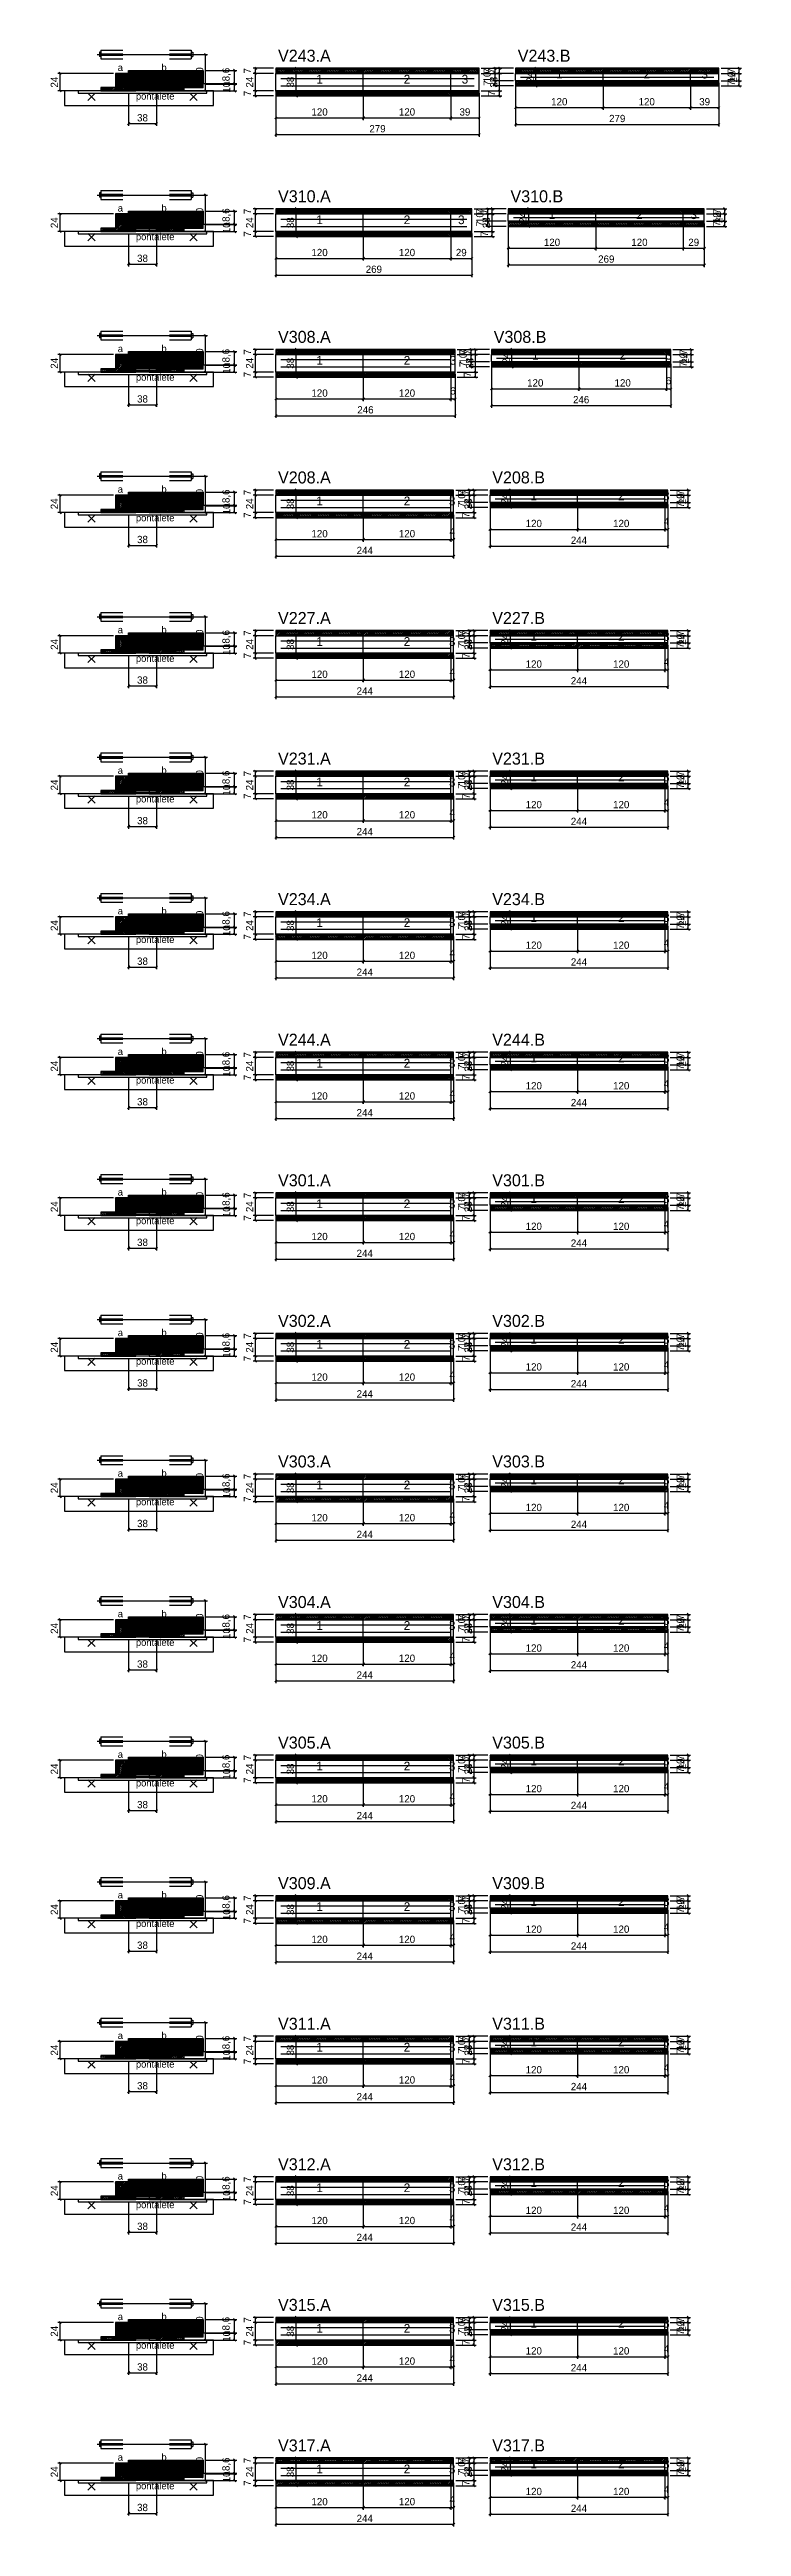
# Model space of a CAD drawing. Extents: x -10500 to 3070, y -6649 to 1250.
# Drawn here: x -69 to 881, y -6649 to -3248 of the extents above; entities that cross this region are included whole.
import ezdxf
from ezdxf.enums import TextEntityAlignment as Align

# ---------------------------------------------------------------- set-up
doc = ezdxf.new("R2010")
doc.units = 0
for name, color, linetype in [('5', 5, 'Continuous'), ('barrote', 126, 'Continuous'), ('CONCRETO', 251, 'Continuous'), ('COTA', 241, 'Continuous'), ('detalhes', 7, 'Continuous'), ('ESTRUTURACAO', 7, 'Continuous'), ('Hachura', 251, 'Continuous'), ('Madeira', 126, 'Continuous'), ('NOMENCLATURA', 7, 'Continuous'), ('Painéis', 200, 'Continuous'), ('presilha', 224, 'Continuous'), ('SARR_2.2x7', 40, 'Continuous'), ('SCO-___-LAJ', 224, 'Continuous'), ('TENSOR', 224, 'Continuous')]:
    doc.layers.add(name, color=color, linetype=linetype)
doc.dimstyles.new('PAINEL', dxfattribs={"dimtxt": 10, "dimasz": 3, "dimexe": 3, "dimexo": 3, "dimgap": 3, "dimtad": 1, "dimblk": 'OBLIQUE', "dimblk1": 'OBLIQUE', "dimcen": 2.5, "dimclrd": 4, "dimclre": 4, "dimclrt": 240, "dimazin": 3, "dimtfac": 1, "dimtmove": 0, "dimatfit": 3})

msp = doc.modelspace()

# ---------------------------------------------------------------- texts
at = {"layer": '5'}
for s, p in [('1', (302, -3289)), ('2', (422, -3289)), ('3', (501.5, -3289)), ('1', (631, -3282)), ('2', (751, -3282)), ('3', (830.5, -3282)), ('1', (302, -3482)), ('2', (422, -3482)), ('3', (496.5, -3482)), ('1', (621, -3475)), ('2', (741, -3475)), ('3', (815.5, -3475)), ('1', (302, -3675)), ('2', (422, -3675)), ('3', (485, -3675)), ('1', (598, -3668)), ('2', (718, -3668)), ('3', (781, -3668)), ('1', (302, -3868)), ('2', (422, -3868)), ('3', (484, -3868)), ('1', (596, -3861)), ('2', (716, -3861)), ('3', (778, -3861)), ('1', (302, -4061)), ('2', (422, -4061)), ('3', (484, -4061)), ('1', (596, -4054)), ('2', (716, -4054)), ('3', (778, -4054)), ('1', (302, -4254)), ('2', (422, -4254)), ('3', (484, -4254)), ('1', (596, -4247)), ('2', (716, -4247)), ('3', (778, -4247)), ('1', (302, -4447)), ('2', (422, -4447)), ('3', (484, -4447)), ('1', (596, -4440)), ('2', (716, -4440)), ('3', (778, -4440)), ('1', (302, -4640)), ('2', (422, -4640)), ('3', (484, -4640)), ('1', (596, -4633)), ('2', (716, -4633)), ('3', (778, -4633)), ('1', (302, -4833)), ('2', (422, -4833)), ('3', (484, -4833)), ('1', (596, -4826)), ('2', (716, -4826)), ('3', (778, -4826)), ('1', (302, -5026)), ('2', (422, -5026)), ('3', (484, -5026)), ('1', (596, -5019)), ('2', (716, -5019)), ('3', (778, -5019)), ('1', (302, -5219)), ('2', (422, -5219)), ('3', (484, -5219)), ('1', (596, -5212)), ('2', (716, -5212)), ('3', (778, -5212)), ('1', (302, -5412)), ('2', (422, -5412)), ('3', (484, -5412)), ('1', (596, -5405)), ('2', (716, -5405)), ('3', (778, -5405)), ('1', (302, -5605)), ('2', (422, -5605)), ('3', (484, -5605)), ('1', (596, -5598)), ('2', (716, -5598)), ('3', (778, -5598)), ('1', (302, -5798)), ('2', (422, -5798)), ('3', (484, -5798)), ('1', (596, -5791)), ('2', (716, -5791)), ('3', (778, -5791)), ('1', (302, -5991)), ('2', (422, -5991)), ('3', (484, -5991)), ('1', (596, -5984)), ('2', (716, -5984)), ('3', (778, -5984)), ('1', (302, -6184)), ('2', (422, -6184)), ('3', (484, -6184)), ('1', (596, -6177)), ('2', (716, -6177)), ('3', (778, -6177)), ('1', (302, -6377)), ('2', (422, -6377)), ('3', (484, -6377)), ('1', (596, -6370)), ('2', (716, -6370)), ('3', (778, -6370)), ('1', (596, -6563)), ('2', (716, -6563)), ('3', (778, -6563)), ('1', (302, -6570)), ('2', (422, -6570)), ('3', (484, -6570))]:
    msp.add_text(s, height=12, dxfattribs=at).set_placement(p, align=Align.MIDDLE_CENTER)
at = {"layer": 'detalhes'}
for s, p in [('a', (25, -3277.7)), ('c', (50, -3294.5)), ('b', (85, -3277.7)), ('a', (25, -3470.7)), ('b', (85, -3470.7)), ('c', (50, -3487.5)), ('a', (25, -3663.7)), ('b', (85, -3663.7)), ('c', (50, -3680.5)), ('a', (25, -3856.7)), ('c', (50, -3873.5)), ('b', (85, -3856.7)), ('a', (25, -4049.7)), ('b', (85, -4049.7)), ('c', (50, -4066.5)), ('a', (25, -4242.7)), ('b', (85, -4242.7)), ('c', (50, -4259.5)), ('a', (25, -4435.7)), ('c', (50, -4452.5)), ('b', (85, -4435.7)), ('a', (25, -4628.7)), ('b', (85, -4628.7)), ('c', (50, -4645.5)), ('a', (25, -4821.7)), ('b', (85, -4821.7)), ('c', (50, -4838.5)), ('a', (25, -5014.7)), ('c', (50, -5031.5)), ('b', (85, -5014.7)), ('a', (25, -5207.7)), ('b', (85, -5207.7)), ('c', (50, -5224.5)), ('a', (25, -5400.7)), ('b', (85, -5400.7)), ('c', (50, -5417.5)), ('a', (25, -5593.7)), ('c', (50, -5610.5)), ('b', (85, -5593.7)), ('a', (25, -5786.7)), ('b', (85, -5786.7)), ('c', (50, -5803.5)), ('a', (25, -5979.7)), ('b', (85, -5979.7)), ('c', (50, -5996.5)), ('a', (25, -6172.7)), ('c', (50, -6189.5)), ('b', (85, -6172.7)), ('a', (25, -6365.7)), ('b', (85, -6365.7)), ('c', (50, -6382.5)), ('a', (25, -6558.7)), ('b', (85, -6558.7)), ('c', (50, -6575.5))]:
    msp.add_text(s, height=9.6, dxfattribs=at).set_placement(p)
at = {"layer": 'ESTRUTURACAO'}
for p in [(50, -3317), (50, -3510), (50, -3703), (50, -3896), (50, -4089), (50, -4282), (50, -4475), (50, -4668), (50, -4861), (50, -5054), (50, -5247), (50, -5440), (50, -5633), (50, -5826), (50, -6019), (50, -6212), (50, -6405), (50, -6598)]:
    msp.add_text('pontalete', height=9.6, dxfattribs=at).set_placement(p)
at = {"layer": 'NOMENCLATURA'}
for s, p in [('V243.A', (245, -3265)), ('V243.B', (574, -3265)), ('V310.A', (245, -3458)), ('V310.B', (564, -3458)), ('V308.A', (245, -3651)), ('V308.B', (541, -3651)), ('V208.A', (245, -3844)), ('V208.B', (539, -3844)), ('V227.A', (245, -4037)), ('V227.B', (539, -4037)), ('V231.A', (245, -4230)), ('V231.B', (539, -4230)), ('V234.A', (245, -4423)), ('V234.B', (539, -4423)), ('V244.A', (245, -4616)), ('V244.B', (539, -4616)), ('V301.A', (245, -4809)), ('V301.B', (539, -4809)), ('V302.A', (245, -5002)), ('V302.B', (539, -5002)), ('V303.A', (245, -5195)), ('V303.B', (539, -5195)), ('V304.A', (245, -5388)), ('V304.B', (539, -5388)), ('V305.A', (245, -5581)), ('V305.B', (539, -5581)), ('V309.A', (245, -5774)), ('V309.B', (539, -5774)), ('V311.A', (245, -5967)), ('V311.B', (539, -5967)), ('V312.A', (245, -6160)), ('V312.B', (539, -6160)), ('V315.A', (245, -6353)), ('V315.B', (539, -6353)), ('V317.A', (245, -6546)), ('V317.B', (539, -6546))]:
    msp.add_text(s, height=16.5, dxfattribs=at).set_placement(p)

# ---------------------------------------------------------------- blocks, each defined once
blk = doc.blocks.new('PAR_ESQ')
for p, q in [((-1, -1), (1, 1)), ((-1, 1), (1, -1))]:
    blk.add_line(p, q)
blk = doc.blocks.new('PAR_FUNDO_ESQ')
for p, q in [((-1, -1), (1, 1)), ((-1, 1), (1, -1))]:
    blk.add_line(p, q)
blk = doc.blocks.new('PAR_FUNDO_DIR')
for p, q in [((-1, -1), (1, 1)), ((-1, 1), (1, -1))]:
    blk.add_line(p, q)
blk = doc.blocks.new('par_int_esq')
for p, q in [((-1, -1), (1, 1)), ((-1, 1), (1, -1))]:
    blk.add_line(p, q)
blk = doc.blocks.new('par_int_dir')
for p, q in [((-1, -1), (1, 1)), ((-1, 1), (1, -1))]:
    blk.add_line(p, q)
blk = doc.blocks.new('_OBLIQUE')
at = {"color": 0, "linetype": 'BYBLOCK'}
blk.add_line((-0.5, -0.5), (0.5, 0.5), dxfattribs=at)

# ---------------------------------------------------------------- dimensions: what is measured, and where the dimension line sits
at = {"layer": 'COTA'}
for base, p1, p2 in [((145.43, -3305), (96, -3305), (96, -3255)), ((-54, -3305), (2, -3305), (22, -3281)), ((185.43, -3305), (96, -3305), (96, -3295)), ((185.43, -3295.6), (142.43, -3295.6), (142.43, -3277)), ((214, -3281), (242, -3281), (242, -3274)), ((214, -3305), (242, -3305), (242, -3281)), ((270, -3312), (242, -3312), (242, -3274)), ((549, -3312), (521, -3312), (521, -3274)), ((549, -3281), (521, -3281), (521, -3274)), ((549, -3305), (521, -3305), (521, -3281)), ((543, -3281), (571, -3281), (571, -3274)), ((543, -3291), (571, -3291), (571, -3281)), ((543, -3298), (571, -3298), (571, -3291)), ((599, -3298), (571, -3298), (571, -3274)), ((878, -3298), (850, -3298), (850, -3274)), ((878, -3281), (850, -3281), (850, -3274)), ((878, -3291), (850, -3291), (850, -3281)), ((878, -3298), (850, -3298), (850, -3291)), ((214, -3312), (242, -3312), (242, -3305)), ((549, -3312), (521, -3312), (521, -3305)), ((145.43, -3498), (96, -3498), (96, -3448)), ((185.43, -3488.6), (142.43, -3488.6), (142.43, -3470)), ((214, -3474), (242, -3474), (242, -3467)), ((270, -3505), (242, -3505), (242, -3467)), ((539, -3505), (511, -3505), (511, -3467)), ((539, -3474), (511, -3474), (511, -3467)), ((533, -3474), (561, -3474), (561, -3467)), ((589, -3491), (561, -3491), (561, -3467)), ((858, -3491), (830, -3491), (830, -3467)), ((858, -3474), (830, -3474), (830, -3467)), ((-54, -3498), (2, -3498), (22, -3474)), ((185.43, -3498), (96, -3498), (96, -3488)), ((214, -3505), (242, -3505), (242, -3498)), ((214, -3498), (242, -3498), (242, -3474)), ((539, -3498), (511, -3498), (511, -3474)), ((539, -3505), (511, -3505), (511, -3498)), ((533, -3484), (561, -3484), (561, -3474)), ((533, -3491), (561, -3491), (561, -3484)), ((858, -3484), (830, -3484), (830, -3474)), ((858, -3491), (830, -3491), (830, -3484)), ((-54, -3691), (2, -3691), (22, -3667)), ((145.43, -3691), (96, -3691), (96, -3641)), ((185.43, -3681.6), (142.43, -3681.6), (142.43, -3663)), ((214, -3667), (242, -3667), (242, -3660)), ((214, -3691), (242, -3691), (242, -3667)), ((270, -3698), (242, -3698), (242, -3660)), ((516, -3698), (488, -3698), (488, -3660)), ((516, -3667), (488, -3667), (488, -3660)), ((516, -3691), (488, -3691), (488, -3667)), ((510, -3667), (538, -3667), (538, -3660)), ((510, -3677), (538, -3677), (538, -3667)), ((566, -3684), (538, -3684), (538, -3660)), ((812, -3684), (784, -3684), (784, -3660)), ((812, -3667), (784, -3667), (784, -3660)), ((812, -3677), (784, -3677), (784, -3667)), ((185.43, -3691), (96, -3691), (96, -3681)), ((214, -3698), (242, -3698), (242, -3691)), ((516, -3698), (488, -3698), (488, -3691)), ((510, -3684), (538, -3684), (538, -3677)), ((812, -3684), (784, -3684), (784, -3677)), ((145.43, -3884), (96, -3884), (96, -3834)), ((-54, -3884), (2, -3884), (22, -3860)), ((185.43, -3884), (96, -3884), (96, -3874)), ((185.43, -3874.6), (142.43, -3874.6), (142.43, -3856)), ((214, -3860), (242, -3860), (242, -3853)), ((214, -3884), (242, -3884), (242, -3860)), ((270, -3891), (242, -3891), (242, -3853)), ((514, -3891), (486, -3891), (486, -3853)), ((514, -3860), (486, -3860), (486, -3853)), ((514, -3884), (486, -3884), (486, -3860)), ((508, -3860), (536, -3860), (536, -3853)), ((508, -3870), (536, -3870), (536, -3860)), ((508, -3877), (536, -3877), (536, -3870)), ((564, -3877), (536, -3877), (536, -3853)), ((808, -3877), (780, -3877), (780, -3853)), ((808, -3860), (780, -3860), (780, -3853)), ((808, -3870), (780, -3870), (780, -3860)), ((808, -3877), (780, -3877), (780, -3870)), ((214, -3891), (242, -3891), (242, -3884)), ((514, -3891), (486, -3891), (486, -3884)), ((145.43, -4077), (96, -4077), (96, -4027)), ((185.43, -4067.6), (142.43, -4067.6), (142.43, -4049)), ((214, -4053), (242, -4053), (242, -4046)), ((270, -4084), (242, -4084), (242, -4046)), ((514, -4084), (486, -4084), (486, -4046)), ((514, -4053), (486, -4053), (486, -4046)), ((508, -4053), (536, -4053), (536, -4046)), ((564, -4070), (536, -4070), (536, -4046)), ((808, -4070), (780, -4070), (780, -4046)), ((808, -4053), (780, -4053), (780, -4046)), ((-54, -4077), (2, -4077), (22, -4053)), ((185.43, -4077), (96, -4077), (96, -4067)), ((214, -4084), (242, -4084), (242, -4077)), ((214, -4077), (242, -4077), (242, -4053)), ((514, -4077), (486, -4077), (486, -4053)), ((514, -4084), (486, -4084), (486, -4077)), ((508, -4063), (536, -4063), (536, -4053)), ((508, -4070), (536, -4070), (536, -4063)), ((808, -4063), (780, -4063), (780, -4053)), ((808, -4070), (780, -4070), (780, -4063)), ((-54, -4270), (2, -4270), (22, -4246)), ((145.43, -4270), (96, -4270), (96, -4220)), ((185.43, -4260.6), (142.43, -4260.6), (142.43, -4242)), ((214, -4246), (242, -4246), (242, -4239)), ((214, -4270), (242, -4270), (242, -4246)), ((270, -4277), (242, -4277), (242, -4239)), ((514, -4277), (486, -4277), (486, -4239)), ((514, -4246), (486, -4246), (486, -4239)), ((514, -4270), (486, -4270), (486, -4246)), ((508, -4246), (536, -4246), (536, -4239)), ((508, -4256), (536, -4256), (536, -4246)), ((564, -4263), (536, -4263), (536, -4239)), ((808, -4263), (780, -4263), (780, -4239)), ((808, -4246), (780, -4246), (780, -4239)), ((808, -4256), (780, -4256), (780, -4246)), ((185.43, -4270), (96, -4270), (96, -4260)), ((214, -4277), (242, -4277), (242, -4270)), ((514, -4277), (486, -4277), (486, -4270)), ((508, -4263), (536, -4263), (536, -4256)), ((808, -4263), (780, -4263), (780, -4256)), ((145.43, -4463), (96, -4463), (96, -4413)), ((-54, -4463), (2, -4463), (22, -4439)), ((185.43, -4463), (96, -4463), (96, -4453)), ((185.43, -4453.6), (142.43, -4453.6), (142.43, -4435)), ((214, -4439), (242, -4439), (242, -4432)), ((214, -4463), (242, -4463), (242, -4439)), ((270, -4470), (242, -4470), (242, -4432)), ((514, -4470), (486, -4470), (486, -4432)), ((514, -4439), (486, -4439), (486, -4432)), ((514, -4463), (486, -4463), (486, -4439)), ((508, -4439), (536, -4439), (536, -4432)), ((508, -4449), (536, -4449), (536, -4439)), ((508, -4456), (536, -4456), (536, -4449)), ((564, -4456), (536, -4456), (536, -4432)), ((808, -4456), (780, -4456), (780, -4432)), ((808, -4439), (780, -4439), (780, -4432)), ((808, -4449), (780, -4449), (780, -4439)), ((808, -4456), (780, -4456), (780, -4449)), ((214, -4470), (242, -4470), (242, -4463)), ((514, -4470), (486, -4470), (486, -4463)), ((145.43, -4656), (96, -4656), (96, -4606)), ((185.43, -4646.6), (142.43, -4646.6), (142.43, -4628)), ((214, -4632), (242, -4632), (242, -4625)), ((270, -4663), (242, -4663), (242, -4625)), ((514, -4663), (486, -4663), (486, -4625)), ((514, -4632), (486, -4632), (486, -4625)), ((508, -4632), (536, -4632), (536, -4625)), ((564, -4649), (536, -4649), (536, -4625)), ((808, -4649), (780, -4649), (780, -4625)), ((808, -4632), (780, -4632), (780, -4625)), ((-54, -4656), (2, -4656), (22, -4632)), ((185.43, -4656), (96, -4656), (96, -4646)), ((214, -4663), (242, -4663), (242, -4656)), ((214, -4656), (242, -4656), (242, -4632)), ((514, -4656), (486, -4656), (486, -4632)), ((514, -4663), (486, -4663), (486, -4656)), ((508, -4642), (536, -4642), (536, -4632)), ((508, -4649), (536, -4649), (536, -4642)), ((808, -4642), (780, -4642), (780, -4632)), ((808, -4649), (780, -4649), (780, -4642)), ((-54, -4849), (2, -4849), (22, -4825)), ((145.43, -4849), (96, -4849), (96, -4799)), ((185.43, -4839.6), (142.43, -4839.6), (142.43, -4821)), ((214, -4825), (242, -4825), (242, -4818)), ((214, -4849), (242, -4849), (242, -4825)), ((270, -4856), (242, -4856), (242, -4818)), ((514, -4856), (486, -4856), (486, -4818)), ((514, -4825), (486, -4825), (486, -4818)), ((514, -4849), (486, -4849), (486, -4825)), ((508, -4825), (536, -4825), (536, -4818)), ((508, -4835), (536, -4835), (536, -4825)), ((564, -4842), (536, -4842), (536, -4818)), ((808, -4842), (780, -4842), (780, -4818)), ((808, -4825), (780, -4825), (780, -4818)), ((808, -4835), (780, -4835), (780, -4825)), ((185.43, -4849), (96, -4849), (96, -4839)), ((214, -4856), (242, -4856), (242, -4849)), ((514, -4856), (486, -4856), (486, -4849)), ((508, -4842), (536, -4842), (536, -4835)), ((808, -4842), (780, -4842), (780, -4835)), ((145.43, -5042), (96, -5042), (96, -4992)), ((-54, -5042), (2, -5042), (22, -5018)), ((185.43, -5042), (96, -5042), (96, -5032)), ((185.43, -5032.6), (142.43, -5032.6), (142.43, -5014)), ((214, -5018), (242, -5018), (242, -5011)), ((214, -5042), (242, -5042), (242, -5018)), ((270, -5049), (242, -5049), (242, -5011)), ((514, -5049), (486, -5049), (486, -5011)), ((514, -5018), (486, -5018), (486, -5011)), ((514, -5042), (486, -5042), (486, -5018)), ((508, -5018), (536, -5018), (536, -5011)), ((508, -5028), (536, -5028), (536, -5018)), ((508, -5035), (536, -5035), (536, -5028)), ((564, -5035), (536, -5035), (536, -5011)), ((808, -5035), (780, -5035), (780, -5011)), ((808, -5018), (780, -5018), (780, -5011)), ((808, -5028), (780, -5028), (780, -5018)), ((808, -5035), (780, -5035), (780, -5028)), ((214, -5049), (242, -5049), (242, -5042)), ((514, -5049), (486, -5049), (486, -5042)), ((145.43, -5235), (96, -5235), (96, -5185)), ((185.43, -5225.6), (142.43, -5225.6), (142.43, -5207)), ((214, -5211), (242, -5211), (242, -5204)), ((270, -5242), (242, -5242), (242, -5204)), ((514, -5242), (486, -5242), (486, -5204)), ((514, -5211), (486, -5211), (486, -5204)), ((508, -5211), (536, -5211), (536, -5204)), ((564, -5228), (536, -5228), (536, -5204)), ((808, -5228), (780, -5228), (780, -5204)), ((808, -5211), (780, -5211), (780, -5204)), ((-54, -5235), (2, -5235), (22, -5211)), ((185.43, -5235), (96, -5235), (96, -5225)), ((214, -5242), (242, -5242), (242, -5235)), ((214, -5235), (242, -5235), (242, -5211)), ((514, -5235), (486, -5235), (486, -5211)), ((514, -5242), (486, -5242), (486, -5235)), ((508, -5221), (536, -5221), (536, -5211)), ((508, -5228), (536, -5228), (536, -5221)), ((808, -5221), (780, -5221), (780, -5211)), ((808, -5228), (780, -5228), (780, -5221)), ((-54, -5428), (2, -5428), (22, -5404)), ((145.43, -5428), (96, -5428), (96, -5378)), ((185.43, -5418.6), (142.43, -5418.6), (142.43, -5400)), ((214, -5404), (242, -5404), (242, -5397)), ((214, -5428), (242, -5428), (242, -5404)), ((270, -5435), (242, -5435), (242, -5397)), ((514, -5435), (486, -5435), (486, -5397)), ((514, -5404), (486, -5404), (486, -5397)), ((514, -5428), (486, -5428), (486, -5404)), ((508, -5404), (536, -5404), (536, -5397)), ((508, -5414), (536, -5414), (536, -5404)), ((564, -5421), (536, -5421), (536, -5397)), ((808, -5421), (780, -5421), (780, -5397)), ((808, -5404), (780, -5404), (780, -5397)), ((808, -5414), (780, -5414), (780, -5404)), ((185.43, -5428), (96, -5428), (96, -5418)), ((214, -5435), (242, -5435), (242, -5428)), ((514, -5435), (486, -5435), (486, -5428)), ((508, -5421), (536, -5421), (536, -5414)), ((808, -5421), (780, -5421), (780, -5414)), ((145.43, -5621), (96, -5621), (96, -5571)), ((-54, -5621), (2, -5621), (22, -5597)), ((185.43, -5621), (96, -5621), (96, -5611)), ((185.43, -5611.6), (142.43, -5611.6), (142.43, -5593)), ((214, -5597), (242, -5597), (242, -5590)), ((214, -5621), (242, -5621), (242, -5597)), ((270, -5628), (242, -5628), (242, -5590)), ((514, -5628), (486, -5628), (486, -5590)), ((514, -5597), (486, -5597), (486, -5590)), ((514, -5621), (486, -5621), (486, -5597)), ((508, -5597), (536, -5597), (536, -5590)), ((508, -5607), (536, -5607), (536, -5597)), ((508, -5614), (536, -5614), (536, -5607)), ((564, -5614), (536, -5614), (536, -5590)), ((808, -5614), (780, -5614), (780, -5590)), ((808, -5597), (780, -5597), (780, -5590)), ((808, -5607), (780, -5607), (780, -5597)), ((808, -5614), (780, -5614), (780, -5607)), ((214, -5628), (242, -5628), (242, -5621)), ((514, -5628), (486, -5628), (486, -5621)), ((145.43, -5814), (96, -5814), (96, -5764)), ((-54, -5814), (2, -5814), (22, -5790)), ((185.43, -5814), (96, -5814), (96, -5804)), ((185.43, -5804.6), (142.43, -5804.6), (142.43, -5786)), ((214, -5790), (242, -5790), (242, -5783)), ((214, -5821), (242, -5821), (242, -5814)), ((214, -5814), (242, -5814), (242, -5790)), ((270, -5821), (242, -5821), (242, -5783)), ((514, -5821), (486, -5821), (486, -5783)), ((514, -5790), (486, -5790), (486, -5783)), ((514, -5814), (486, -5814), (486, -5790)), ((514, -5821), (486, -5821), (486, -5814)), ((508, -5790), (536, -5790), (536, -5783)), ((508, -5800), (536, -5800), (536, -5790)), ((508, -5807), (536, -5807), (536, -5800)), ((564, -5807), (536, -5807), (536, -5783)), ((808, -5807), (780, -5807), (780, -5783)), ((808, -5790), (780, -5790), (780, -5783)), ((808, -5800), (780, -5800), (780, -5790)), ((808, -5807), (780, -5807), (780, -5800)), ((-54, -6007), (2, -6007), (22, -5983)), ((145.43, -6007), (96, -6007), (96, -5957)), ((185.43, -5997.6), (142.43, -5997.6), (142.43, -5979)), ((214, -5983), (242, -5983), (242, -5976)), ((214, -6007), (242, -6007), (242, -5983)), ((270, -6014), (242, -6014), (242, -5976)), ((514, -6014), (486, -6014), (486, -5976)), ((514, -5983), (486, -5983), (486, -5976)), ((514, -6007), (486, -6007), (486, -5983)), ((508, -5983), (536, -5983), (536, -5976)), ((508, -5993), (536, -5993), (536, -5983)), ((564, -6000), (536, -6000), (536, -5976)), ((808, -6000), (780, -6000), (780, -5976)), ((808, -5983), (780, -5983), (780, -5976)), ((808, -5993), (780, -5993), (780, -5983)), ((185.43, -6007), (96, -6007), (96, -5997)), ((214, -6014), (242, -6014), (242, -6007)), ((514, -6014), (486, -6014), (486, -6007)), ((508, -6000), (536, -6000), (536, -5993)), ((808, -6000), (780, -6000), (780, -5993)), ((145.43, -6200), (96, -6200), (96, -6150)), ((-54, -6200), (2, -6200), (22, -6176)), ((185.43, -6200), (96, -6200), (96, -6190)), ((185.43, -6190.6), (142.43, -6190.6), (142.43, -6172)), ((214, -6176), (242, -6176), (242, -6169)), ((214, -6200), (242, -6200), (242, -6176)), ((270, -6207), (242, -6207), (242, -6169)), ((514, -6207), (486, -6207), (486, -6169)), ((514, -6176), (486, -6176), (486, -6169)), ((514, -6200), (486, -6200), (486, -6176)), ((508, -6176), (536, -6176), (536, -6169)), ((508, -6186), (536, -6186), (536, -6176)), ((508, -6193), (536, -6193), (536, -6186)), ((564, -6193), (536, -6193), (536, -6169)), ((808, -6193), (780, -6193), (780, -6169)), ((808, -6176), (780, -6176), (780, -6169)), ((808, -6186), (780, -6186), (780, -6176)), ((808, -6193), (780, -6193), (780, -6186)), ((214, -6207), (242, -6207), (242, -6200)), ((514, -6207), (486, -6207), (486, -6200)), ((145.43, -6393), (96, -6393), (96, -6343)), ((-54, -6393), (2, -6393), (22, -6369)), ((185.43, -6393), (96, -6393), (96, -6383)), ((185.43, -6383.6), (142.43, -6383.6), (142.43, -6365)), ((214, -6369), (242, -6369), (242, -6362)), ((214, -6400), (242, -6400), (242, -6393)), ((214, -6393), (242, -6393), (242, -6369)), ((270, -6400), (242, -6400), (242, -6362)), ((514, -6400), (486, -6400), (486, -6362)), ((514, -6369), (486, -6369), (486, -6362)), ((514, -6393), (486, -6393), (486, -6369)), ((514, -6400), (486, -6400), (486, -6393)), ((508, -6369), (536, -6369), (536, -6362)), ((508, -6379), (536, -6379), (536, -6369)), ((508, -6386), (536, -6386), (536, -6379)), ((564, -6386), (536, -6386), (536, -6362)), ((808, -6386), (780, -6386), (780, -6362)), ((808, -6369), (780, -6369), (780, -6362)), ((808, -6379), (780, -6379), (780, -6369)), ((808, -6386), (780, -6386), (780, -6379)), ((-54, -6586), (2, -6586), (22, -6562)), ((145.43, -6586), (96, -6586), (96, -6536)), ((185.43, -6576.6), (142.43, -6576.6), (142.43, -6558)), ((214, -6562), (242, -6562), (242, -6555)), ((214, -6586), (242, -6586), (242, -6562)), ((270, -6593), (242, -6593), (242, -6555)), ((514, -6593), (486, -6593), (486, -6555)), ((514, -6562), (486, -6562), (486, -6555)), ((514, -6586), (486, -6586), (486, -6562)), ((508, -6562), (536, -6562), (536, -6555)), ((508, -6572), (536, -6572), (536, -6562)), ((564, -6579), (536, -6579), (536, -6555)), ((808, -6579), (780, -6579), (780, -6555)), ((808, -6562), (780, -6562), (780, -6555)), ((808, -6572), (780, -6572), (780, -6562)), ((185.43, -6586), (96, -6586), (96, -6576)), ((214, -6593), (242, -6593), (242, -6586)), ((514, -6593), (486, -6593), (486, -6586)), ((508, -6579), (536, -6579), (536, -6572)), ((808, -6579), (780, -6579), (780, -6572))]:
    msp.add_linear_dim(base=base, p1=p1, p2=p2, angle=90, dimstyle='PAINEL', dxfattribs=at).render()
for base, p1, p2 in [((571, -3328), (571, -3291), (691, -3291)), ((571, -3351), (571, -3291), (850, -3291)), ((691, -3328), (691, -3291), (811, -3291)), ((811, -3328), (811, -3291), (850, -3291)), ((40, -3350), (40, -3305), (78, -3305)), ((242, -3342), (242, -3305), (362, -3305)), ((242, -3365), (242, -3305), (521, -3305)), ((362, -3342), (362, -3305), (482, -3305)), ((482, -3342), (482, -3305), (521, -3305)), ((40, -3543), (40, -3498), (78, -3498)), ((242, -3535), (242, -3498), (362, -3498)), ((242, -3558), (242, -3498), (511, -3498)), ((362, -3535), (362, -3498), (482, -3498)), ((482, -3535), (482, -3498), (511, -3498)), ((561, -3521), (561, -3484), (681, -3484)), ((561, -3544), (561, -3484), (830, -3484)), ((681, -3521), (681, -3484), (801, -3484)), ((801, -3521), (801, -3484), (830, -3484)), ((40, -3736), (40, -3691), (78, -3691)), ((242, -3728), (242, -3691), (362, -3691)), ((242, -3751), (242, -3691), (488, -3691)), ((362, -3728), (362, -3691), (482, -3691)), ((482, -3728), (482, -3691), (488, -3691)), ((538, -3714), (538, -3677), (658, -3677)), ((538, -3737), (538, -3677), (784, -3677)), ((658, -3714), (658, -3677), (778, -3677)), ((778, -3714), (778, -3677), (784, -3677)), ((536, -3907), (536, -3870), (656, -3870)), ((536, -3930), (536, -3870), (780, -3870)), ((656, -3907), (656, -3870), (776, -3870)), ((776, -3907), (776, -3870), (780, -3870)), ((40, -3929), (40, -3884), (78, -3884)), ((242, -3921), (242, -3884), (362, -3884)), ((242, -3944), (242, -3884), (486, -3884)), ((362, -3921), (362, -3884), (482, -3884)), ((482, -3921), (482, -3884), (486, -3884)), ((40, -4122), (40, -4077), (78, -4077)), ((242, -4114), (242, -4077), (362, -4077)), ((242, -4137), (242, -4077), (486, -4077)), ((362, -4114), (362, -4077), (482, -4077)), ((482, -4114), (482, -4077), (486, -4077)), ((536, -4100), (536, -4063), (656, -4063)), ((536, -4123), (536, -4063), (780, -4063)), ((656, -4100), (656, -4063), (776, -4063)), ((776, -4100), (776, -4063), (780, -4063)), ((40, -4315), (40, -4270), (78, -4270)), ((242, -4307), (242, -4270), (362, -4270)), ((242, -4330), (242, -4270), (486, -4270)), ((362, -4307), (362, -4270), (482, -4270)), ((482, -4307), (482, -4270), (486, -4270)), ((536, -4293), (536, -4256), (656, -4256)), ((536, -4316), (536, -4256), (780, -4256)), ((656, -4293), (656, -4256), (776, -4256)), ((776, -4293), (776, -4256), (780, -4256)), ((536, -4486), (536, -4449), (656, -4449)), ((536, -4509), (536, -4449), (780, -4449)), ((656, -4486), (656, -4449), (776, -4449)), ((776, -4486), (776, -4449), (780, -4449)), ((40, -4508), (40, -4463), (78, -4463)), ((242, -4500), (242, -4463), (362, -4463)), ((242, -4523), (242, -4463), (486, -4463)), ((362, -4500), (362, -4463), (482, -4463)), ((482, -4500), (482, -4463), (486, -4463)), ((40, -4701), (40, -4656), (78, -4656)), ((242, -4693), (242, -4656), (362, -4656)), ((242, -4716), (242, -4656), (486, -4656)), ((362, -4693), (362, -4656), (482, -4656)), ((482, -4693), (482, -4656), (486, -4656)), ((536, -4679), (536, -4642), (656, -4642)), ((536, -4702), (536, -4642), (780, -4642)), ((656, -4679), (656, -4642), (776, -4642)), ((776, -4679), (776, -4642), (780, -4642)), ((40, -4894), (40, -4849), (78, -4849)), ((242, -4886), (242, -4849), (362, -4849)), ((242, -4909), (242, -4849), (486, -4849)), ((362, -4886), (362, -4849), (482, -4849)), ((482, -4886), (482, -4849), (486, -4849)), ((536, -4872), (536, -4835), (656, -4835)), ((536, -4895), (536, -4835), (780, -4835)), ((656, -4872), (656, -4835), (776, -4835)), ((776, -4872), (776, -4835), (780, -4835)), ((536, -5065), (536, -5028), (656, -5028)), ((536, -5088), (536, -5028), (780, -5028)), ((656, -5065), (656, -5028), (776, -5028)), ((776, -5065), (776, -5028), (780, -5028)), ((40, -5087), (40, -5042), (78, -5042)), ((242, -5079), (242, -5042), (362, -5042)), ((242, -5102), (242, -5042), (486, -5042)), ((362, -5079), (362, -5042), (482, -5042)), ((482, -5079), (482, -5042), (486, -5042)), ((40, -5280), (40, -5235), (78, -5235)), ((242, -5272), (242, -5235), (362, -5235)), ((242, -5295), (242, -5235), (486, -5235)), ((362, -5272), (362, -5235), (482, -5235)), ((482, -5272), (482, -5235), (486, -5235)), ((536, -5258), (536, -5221), (656, -5221)), ((536, -5281), (536, -5221), (780, -5221)), ((656, -5258), (656, -5221), (776, -5221)), ((776, -5258), (776, -5221), (780, -5221)), ((40, -5473), (40, -5428), (78, -5428)), ((242, -5465), (242, -5428), (362, -5428)), ((242, -5488), (242, -5428), (486, -5428)), ((362, -5465), (362, -5428), (482, -5428)), ((482, -5465), (482, -5428), (486, -5428)), ((536, -5451), (536, -5414), (656, -5414)), ((536, -5474), (536, -5414), (780, -5414)), ((656, -5451), (656, -5414), (776, -5414)), ((776, -5451), (776, -5414), (780, -5414)), ((536, -5644), (536, -5607), (656, -5607)), ((536, -5667), (536, -5607), (780, -5607)), ((656, -5644), (656, -5607), (776, -5607)), ((776, -5644), (776, -5607), (780, -5607)), ((40, -5666), (40, -5621), (78, -5621)), ((242, -5658), (242, -5621), (362, -5621)), ((242, -5681), (242, -5621), (486, -5621)), ((362, -5658), (362, -5621), (482, -5621)), ((482, -5658), (482, -5621), (486, -5621)), ((40, -5859), (40, -5814), (78, -5814)), ((242, -5851), (242, -5814), (362, -5814)), ((242, -5874), (242, -5814), (486, -5814)), ((362, -5851), (362, -5814), (482, -5814)), ((482, -5851), (482, -5814), (486, -5814)), ((536, -5837), (536, -5800), (656, -5800)), ((536, -5860), (536, -5800), (780, -5800)), ((656, -5837), (656, -5800), (776, -5800)), ((776, -5837), (776, -5800), (780, -5800)), ((40, -6052), (40, -6007), (78, -6007)), ((242, -6044), (242, -6007), (362, -6007)), ((242, -6067), (242, -6007), (486, -6007)), ((362, -6044), (362, -6007), (482, -6007)), ((482, -6044), (482, -6007), (486, -6007)), ((536, -6030), (536, -5993), (656, -5993)), ((536, -6053), (536, -5993), (780, -5993)), ((656, -6030), (656, -5993), (776, -5993)), ((776, -6030), (776, -5993), (780, -5993)), ((536, -6223), (536, -6186), (656, -6186)), ((536, -6246), (536, -6186), (780, -6186)), ((656, -6223), (656, -6186), (776, -6186)), ((776, -6223), (776, -6186), (780, -6186)), ((40, -6245), (40, -6200), (78, -6200)), ((242, -6237), (242, -6200), (362, -6200)), ((242, -6260), (242, -6200), (486, -6200)), ((362, -6237), (362, -6200), (482, -6200)), ((482, -6237), (482, -6200), (486, -6200)), ((40, -6438), (40, -6393), (78, -6393)), ((242, -6430), (242, -6393), (362, -6393)), ((242, -6453), (242, -6393), (486, -6393)), ((362, -6430), (362, -6393), (482, -6393)), ((482, -6430), (482, -6393), (486, -6393)), ((536, -6416), (536, -6379), (656, -6379)), ((536, -6439), (536, -6379), (780, -6379)), ((656, -6416), (656, -6379), (776, -6379)), ((776, -6416), (776, -6379), (780, -6379)), ((40, -6631), (40, -6586), (78, -6586)), ((242, -6623), (242, -6586), (362, -6586)), ((242, -6646), (242, -6586), (486, -6586)), ((362, -6623), (362, -6586), (482, -6586)), ((482, -6623), (482, -6586), (486, -6586)), ((536, -6609), (536, -6572), (656, -6572)), ((536, -6632), (536, -6572), (780, -6572)), ((656, -6609), (656, -6572), (776, -6572)), ((776, -6609), (776, -6572), (780, -6572))]:
    msp.add_linear_dim(base=base, p1=p1, p2=p2, dimstyle='PAINEL', dxfattribs=at).render()

# ---------------------------------------------------------------- hatches: boundary and pattern name
at = {"layer": 'COTA'}
h = msp.add_hatch(dxfattribs=at)
h.set_pattern_fill('ANSI31', scale=0.4)
h.paths.add_polyline_path([(40, -3297), (40, -3277), (142.43, -3277), (142.43, -3295.6), (78, -3295.6), (78, -3297)])
h = msp.add_hatch(dxfattribs=at)
h.set_pattern_fill('ANSI31', scale=0.5)
h.paths.add_polyline_path([(242, -3281), (362, -3281), (362, -3274), (242, -3274)])
h = msp.add_hatch(dxfattribs=at)
h.set_pattern_fill('ANSI31', scale=0.5)
h.paths.add_polyline_path([(362, -3281), (482, -3281), (482, -3274), (362, -3274)])
h = msp.add_hatch(dxfattribs=at)
h.set_pattern_fill('ANSI31', scale=0.5)
h.paths.add_polyline_path([(482, -3281), (521, -3281), (521, -3274), (482, -3274)])
h = msp.add_hatch(dxfattribs=at)
h.set_pattern_fill('ANSI31', scale=0.5)
h.paths.add_polyline_path([(571, -3281), (691, -3281), (691, -3274), (571, -3274)])
h = msp.add_hatch(dxfattribs=at)
h.set_pattern_fill('ANSI31', scale=0.5)
h.paths.add_polyline_path([(571, -3298), (691, -3298), (691, -3291), (571, -3291)])
h = msp.add_hatch(dxfattribs=at)
h.set_pattern_fill('ANSI31', scale=0.5)
h.paths.add_polyline_path([(691, -3281), (811, -3281), (811, -3274), (691, -3274)])
h = msp.add_hatch(dxfattribs=at)
h.set_pattern_fill('ANSI31', scale=0.5)
h.paths.add_polyline_path([(691, -3298), (811, -3298), (811, -3291), (691, -3291)])
h = msp.add_hatch(dxfattribs=at)
h.set_pattern_fill('ANSI31', scale=0.5)
h.paths.add_polyline_path([(811, -3281), (850, -3281), (850, -3274), (811, -3274)])
h = msp.add_hatch(dxfattribs=at)
h.set_pattern_fill('ANSI31', scale=0.5)
h.paths.add_polyline_path([(811, -3298), (850, -3298), (850, -3291), (811, -3291)])
h = msp.add_hatch(dxfattribs=at)
h.set_pattern_fill('ANSI31', scale=0.5)
h.paths.add_polyline_path([(242, -3312), (362, -3312), (362, -3305), (242, -3305)])
h = msp.add_hatch(dxfattribs=at)
h.set_pattern_fill('ANSI31', scale=0.5)
h.paths.add_polyline_path([(362, -3312), (482, -3312), (482, -3305), (362, -3305)])
h = msp.add_hatch(dxfattribs=at)
h.set_pattern_fill('ANSI31', scale=0.5)
h.paths.add_polyline_path([(482, -3312), (521, -3312), (521, -3305), (482, -3305)])
h = msp.add_hatch(dxfattribs=at)
h.set_pattern_fill('ANSI31', scale=0.5)
h.paths.add_polyline_path([(242, -3474), (362, -3474), (362, -3467), (242, -3467)])
h = msp.add_hatch(dxfattribs=at)
h.set_pattern_fill('ANSI31', scale=0.5)
h.paths.add_polyline_path([(362, -3474), (482, -3474), (482, -3467), (362, -3467)])
h = msp.add_hatch(dxfattribs=at)
h.set_pattern_fill('ANSI31', scale=0.5)
h.paths.add_polyline_path([(482, -3474), (511, -3474), (511, -3467), (482, -3467)])
h = msp.add_hatch(dxfattribs=at)
h.set_pattern_fill('ANSI31', scale=0.5)
h.paths.add_polyline_path([(561, -3474), (681, -3474), (681, -3467), (561, -3467)])
h = msp.add_hatch(dxfattribs=at)
h.set_pattern_fill('ANSI31', scale=0.5)
h.paths.add_polyline_path([(681, -3474), (801, -3474), (801, -3467), (681, -3467)])
h = msp.add_hatch(dxfattribs=at)
h.set_pattern_fill('ANSI31', scale=0.5)
h.paths.add_polyline_path([(801, -3474), (830, -3474), (830, -3467), (801, -3467)])
h = msp.add_hatch(dxfattribs=at)
h.set_pattern_fill('ANSI31', scale=0.4)
h.paths.add_polyline_path([(40, -3490), (40, -3470), (142.43, -3470), (142.43, -3488.6), (78, -3488.6), (78, -3490)])
h = msp.add_hatch(dxfattribs=at)
h.set_pattern_fill('ANSI31', scale=0.5)
h.paths.add_polyline_path([(242, -3505), (362, -3505), (362, -3498), (242, -3498)])
h = msp.add_hatch(dxfattribs=at)
h.set_pattern_fill('ANSI31', scale=0.5)
h.paths.add_polyline_path([(362, -3505), (482, -3505), (482, -3498), (362, -3498)])
h = msp.add_hatch(dxfattribs=at)
h.set_pattern_fill('ANSI31', scale=0.5)
h.paths.add_polyline_path([(482, -3505), (511, -3505), (511, -3498), (482, -3498)])
h = msp.add_hatch(dxfattribs=at)
h.set_pattern_fill('ANSI31', scale=0.5)
h.paths.add_polyline_path([(561, -3491), (681, -3491), (681, -3484), (561, -3484)])
h = msp.add_hatch(dxfattribs=at)
h.set_pattern_fill('ANSI31', scale=0.5)
h.paths.add_polyline_path([(681, -3491), (801, -3491), (801, -3484), (681, -3484)])
h = msp.add_hatch(dxfattribs=at)
h.set_pattern_fill('ANSI31', scale=0.5)
h.paths.add_polyline_path([(801, -3491), (830, -3491), (830, -3484), (801, -3484)])
h = msp.add_hatch(dxfattribs=at)
h.set_pattern_fill('ANSI31', scale=0.4)
h.paths.add_polyline_path([(40, -3683), (40, -3663), (142.43, -3663), (142.43, -3681.6), (78, -3681.6), (78, -3683)])
h = msp.add_hatch(dxfattribs=at)
h.set_pattern_fill('ANSI31', scale=0.5)
h.paths.add_polyline_path([(242, -3667), (362, -3667), (362, -3660), (242, -3660)])
h = msp.add_hatch(dxfattribs=at)
h.set_pattern_fill('ANSI31', scale=0.5)
h.paths.add_polyline_path([(362, -3667), (482, -3667), (482, -3660), (362, -3660)])
h = msp.add_hatch(dxfattribs=at)
h.set_pattern_fill('ANSI31', scale=0.5)
h.paths.add_polyline_path([(482, -3667), (488, -3667), (488, -3660), (482, -3660)])
h = msp.add_hatch(dxfattribs=at)
h.set_pattern_fill('ANSI31', scale=0.5)
h.paths.add_polyline_path([(538, -3667), (658, -3667), (658, -3660), (538, -3660)])
h = msp.add_hatch(dxfattribs=at)
h.set_pattern_fill('ANSI31', scale=0.5)
h.paths.add_polyline_path([(658, -3667), (778, -3667), (778, -3660), (658, -3660)])
h = msp.add_hatch(dxfattribs=at)
h.set_pattern_fill('ANSI31', scale=0.5)
h.paths.add_polyline_path([(778, -3667), (784, -3667), (784, -3660), (778, -3660)])
h = msp.add_hatch(dxfattribs=at)
h.set_pattern_fill('ANSI31', scale=0.5)
h.paths.add_polyline_path([(242, -3698), (362, -3698), (362, -3691), (242, -3691)])
h = msp.add_hatch(dxfattribs=at)
h.set_pattern_fill('ANSI31', scale=0.5)
h.paths.add_polyline_path([(362, -3698), (482, -3698), (482, -3691), (362, -3691)])
h = msp.add_hatch(dxfattribs=at)
h.set_pattern_fill('ANSI31', scale=0.5)
h.paths.add_polyline_path([(482, -3698), (488, -3698), (488, -3691), (482, -3691)])
h = msp.add_hatch(dxfattribs=at)
h.set_pattern_fill('ANSI31', scale=0.5)
h.paths.add_polyline_path([(538, -3684), (658, -3684), (658, -3677), (538, -3677)])
h = msp.add_hatch(dxfattribs=at)
h.set_pattern_fill('ANSI31', scale=0.5)
h.paths.add_polyline_path([(658, -3684), (778, -3684), (778, -3677), (658, -3677)])
h = msp.add_hatch(dxfattribs=at)
h.set_pattern_fill('ANSI31', scale=0.5)
h.paths.add_polyline_path([(778, -3684), (784, -3684), (784, -3677), (778, -3677)])
h = msp.add_hatch(dxfattribs=at)
h.set_pattern_fill('ANSI31', scale=0.4)
h.paths.add_polyline_path([(40, -3876), (40, -3856), (142.43, -3856), (142.43, -3874.6), (78, -3874.6), (78, -3876)])
h = msp.add_hatch(dxfattribs=at)
h.set_pattern_fill('ANSI31', scale=0.5)
h.paths.add_polyline_path([(242, -3860), (362, -3860), (362, -3853), (242, -3853)])
h = msp.add_hatch(dxfattribs=at)
h.set_pattern_fill('ANSI31', scale=0.5)
h.paths.add_polyline_path([(362, -3860), (482, -3860), (482, -3853), (362, -3853)])
h = msp.add_hatch(dxfattribs=at)
h.set_pattern_fill('ANSI31', scale=0.5)
h.paths.add_polyline_path([(482, -3860), (486, -3860), (486, -3853), (482, -3853)])
h = msp.add_hatch(dxfattribs=at)
h.set_pattern_fill('ANSI31', scale=0.5)
h.paths.add_polyline_path([(536, -3860), (656, -3860), (656, -3853), (536, -3853)])
h = msp.add_hatch(dxfattribs=at)
h.set_pattern_fill('ANSI31', scale=0.5)
h.paths.add_polyline_path([(536, -3877), (656, -3877), (656, -3870), (536, -3870)])
h = msp.add_hatch(dxfattribs=at)
h.set_pattern_fill('ANSI31', scale=0.5)
h.paths.add_polyline_path([(656, -3860), (776, -3860), (776, -3853), (656, -3853)])
h = msp.add_hatch(dxfattribs=at)
h.set_pattern_fill('ANSI31', scale=0.5)
h.paths.add_polyline_path([(656, -3877), (776, -3877), (776, -3870), (656, -3870)])
h = msp.add_hatch(dxfattribs=at)
h.set_pattern_fill('ANSI31', scale=0.5)
h.paths.add_polyline_path([(776, -3860), (780, -3860), (780, -3853), (776, -3853)])
h = msp.add_hatch(dxfattribs=at)
h.set_pattern_fill('ANSI31', scale=0.5)
h.paths.add_polyline_path([(776, -3877), (780, -3877), (780, -3870), (776, -3870)])
h = msp.add_hatch(dxfattribs=at)
h.set_pattern_fill('ANSI31', scale=0.5)
h.paths.add_polyline_path([(242, -3891), (362, -3891), (362, -3884), (242, -3884)])
h = msp.add_hatch(dxfattribs=at)
h.set_pattern_fill('ANSI31', scale=0.5)
h.paths.add_polyline_path([(362, -3891), (482, -3891), (482, -3884), (362, -3884)])
h = msp.add_hatch(dxfattribs=at)
h.set_pattern_fill('ANSI31', scale=0.5)
h.paths.add_polyline_path([(482, -3891), (486, -3891), (486, -3884), (482, -3884)])
h = msp.add_hatch(dxfattribs=at)
h.set_pattern_fill('ANSI31', scale=0.5)
h.paths.add_polyline_path([(242, -4053), (362, -4053), (362, -4046), (242, -4046)])
h = msp.add_hatch(dxfattribs=at)
h.set_pattern_fill('ANSI31', scale=0.5)
h.paths.add_polyline_path([(362, -4053), (482, -4053), (482, -4046), (362, -4046)])
h = msp.add_hatch(dxfattribs=at)
h.set_pattern_fill('ANSI31', scale=0.5)
h.paths.add_polyline_path([(482, -4053), (486, -4053), (486, -4046), (482, -4046)])
h = msp.add_hatch(dxfattribs=at)
h.set_pattern_fill('ANSI31', scale=0.5)
h.paths.add_polyline_path([(536, -4053), (656, -4053), (656, -4046), (536, -4046)])
h = msp.add_hatch(dxfattribs=at)
h.set_pattern_fill('ANSI31', scale=0.5)
h.paths.add_polyline_path([(656, -4053), (776, -4053), (776, -4046), (656, -4046)])
h = msp.add_hatch(dxfattribs=at)
h.set_pattern_fill('ANSI31', scale=0.5)
h.paths.add_polyline_path([(776, -4053), (780, -4053), (780, -4046), (776, -4046)])
h = msp.add_hatch(dxfattribs=at)
h.set_pattern_fill('ANSI31', scale=0.4)
h.paths.add_polyline_path([(40, -4069), (40, -4049), (142.43, -4049), (142.43, -4067.6), (78, -4067.6), (78, -4069)])
h = msp.add_hatch(dxfattribs=at)
h.set_pattern_fill('ANSI31', scale=0.5)
h.paths.add_polyline_path([(242, -4084), (362, -4084), (362, -4077), (242, -4077)])
h = msp.add_hatch(dxfattribs=at)
h.set_pattern_fill('ANSI31', scale=0.5)
h.paths.add_polyline_path([(362, -4084), (482, -4084), (482, -4077), (362, -4077)])
h = msp.add_hatch(dxfattribs=at)
h.set_pattern_fill('ANSI31', scale=0.5)
h.paths.add_polyline_path([(482, -4084), (486, -4084), (486, -4077), (482, -4077)])
h = msp.add_hatch(dxfattribs=at)
h.set_pattern_fill('ANSI31', scale=0.5)
h.paths.add_polyline_path([(536, -4070), (656, -4070), (656, -4063), (536, -4063)])
h = msp.add_hatch(dxfattribs=at)
h.set_pattern_fill('ANSI31', scale=0.5)
h.paths.add_polyline_path([(656, -4070), (776, -4070), (776, -4063), (656, -4063)])
h = msp.add_hatch(dxfattribs=at)
h.set_pattern_fill('ANSI31', scale=0.5)
h.paths.add_polyline_path([(776, -4070), (780, -4070), (780, -4063), (776, -4063)])
h = msp.add_hatch(dxfattribs=at)
h.set_pattern_fill('ANSI31', scale=0.4)
h.paths.add_polyline_path([(40, -4262), (40, -4242), (142.43, -4242), (142.43, -4260.6), (78, -4260.6), (78, -4262)])
h = msp.add_hatch(dxfattribs=at)
h.set_pattern_fill('ANSI31', scale=0.5)
h.paths.add_polyline_path([(242, -4246), (362, -4246), (362, -4239), (242, -4239)])
h = msp.add_hatch(dxfattribs=at)
h.set_pattern_fill('ANSI31', scale=0.5)
h.paths.add_polyline_path([(362, -4246), (482, -4246), (482, -4239), (362, -4239)])
h = msp.add_hatch(dxfattribs=at)
h.set_pattern_fill('ANSI31', scale=0.5)
h.paths.add_polyline_path([(482, -4246), (486, -4246), (486, -4239), (482, -4239)])
h = msp.add_hatch(dxfattribs=at)
h.set_pattern_fill('ANSI31', scale=0.5)
h.paths.add_polyline_path([(536, -4246), (656, -4246), (656, -4239), (536, -4239)])
h = msp.add_hatch(dxfattribs=at)
h.set_pattern_fill('ANSI31', scale=0.5)
h.paths.add_polyline_path([(656, -4246), (776, -4246), (776, -4239), (656, -4239)])
h = msp.add_hatch(dxfattribs=at)
h.set_pattern_fill('ANSI31', scale=0.5)
h.paths.add_polyline_path([(776, -4246), (780, -4246), (780, -4239), (776, -4239)])
h = msp.add_hatch(dxfattribs=at)
h.set_pattern_fill('ANSI31', scale=0.5)
h.paths.add_polyline_path([(242, -4277), (362, -4277), (362, -4270), (242, -4270)])
h = msp.add_hatch(dxfattribs=at)
h.set_pattern_fill('ANSI31', scale=0.5)
h.paths.add_polyline_path([(362, -4277), (482, -4277), (482, -4270), (362, -4270)])
h = msp.add_hatch(dxfattribs=at)
h.set_pattern_fill('ANSI31', scale=0.5)
h.paths.add_polyline_path([(482, -4277), (486, -4277), (486, -4270), (482, -4270)])
h = msp.add_hatch(dxfattribs=at)
h.set_pattern_fill('ANSI31', scale=0.5)
h.paths.add_polyline_path([(536, -4263), (656, -4263), (656, -4256), (536, -4256)])
h = msp.add_hatch(dxfattribs=at)
h.set_pattern_fill('ANSI31', scale=0.5)
h.paths.add_polyline_path([(656, -4263), (776, -4263), (776, -4256), (656, -4256)])
h = msp.add_hatch(dxfattribs=at)
h.set_pattern_fill('ANSI31', scale=0.5)
h.paths.add_polyline_path([(776, -4263), (780, -4263), (780, -4256), (776, -4256)])
h = msp.add_hatch(dxfattribs=at)
h.set_pattern_fill('ANSI31', scale=0.4)
h.paths.add_polyline_path([(40, -4455), (40, -4435), (142.43, -4435), (142.43, -4453.6), (78, -4453.6), (78, -4455)])
h = msp.add_hatch(dxfattribs=at)
h.set_pattern_fill('ANSI31', scale=0.5)
h.paths.add_polyline_path([(242, -4439), (362, -4439), (362, -4432), (242, -4432)])
h = msp.add_hatch(dxfattribs=at)
h.set_pattern_fill('ANSI31', scale=0.5)
h.paths.add_polyline_path([(362, -4439), (482, -4439), (482, -4432), (362, -4432)])
h = msp.add_hatch(dxfattribs=at)
h.set_pattern_fill('ANSI31', scale=0.5)
h.paths.add_polyline_path([(482, -4439), (486, -4439), (486, -4432), (482, -4432)])
h = msp.add_hatch(dxfattribs=at)
h.set_pattern_fill('ANSI31', scale=0.5)
h.paths.add_polyline_path([(536, -4439), (656, -4439), (656, -4432), (536, -4432)])
h = msp.add_hatch(dxfattribs=at)
h.set_pattern_fill('ANSI31', scale=0.5)
h.paths.add_polyline_path([(536, -4456), (656, -4456), (656, -4449), (536, -4449)])
h = msp.add_hatch(dxfattribs=at)
h.set_pattern_fill('ANSI31', scale=0.5)
h.paths.add_polyline_path([(656, -4439), (776, -4439), (776, -4432), (656, -4432)])
h = msp.add_hatch(dxfattribs=at)
h.set_pattern_fill('ANSI31', scale=0.5)
h.paths.add_polyline_path([(656, -4456), (776, -4456), (776, -4449), (656, -4449)])
h = msp.add_hatch(dxfattribs=at)
h.set_pattern_fill('ANSI31', scale=0.5)
h.paths.add_polyline_path([(776, -4439), (780, -4439), (780, -4432), (776, -4432)])
h = msp.add_hatch(dxfattribs=at)
h.set_pattern_fill('ANSI31', scale=0.5)
h.paths.add_polyline_path([(776, -4456), (780, -4456), (780, -4449), (776, -4449)])
h = msp.add_hatch(dxfattribs=at)
h.set_pattern_fill('ANSI31', scale=0.5)
h.paths.add_polyline_path([(242, -4470), (362, -4470), (362, -4463), (242, -4463)])
h = msp.add_hatch(dxfattribs=at)
h.set_pattern_fill('ANSI31', scale=0.5)
h.paths.add_polyline_path([(362, -4470), (482, -4470), (482, -4463), (362, -4463)])
h = msp.add_hatch(dxfattribs=at)
h.set_pattern_fill('ANSI31', scale=0.5)
h.paths.add_polyline_path([(482, -4470), (486, -4470), (486, -4463), (482, -4463)])
h = msp.add_hatch(dxfattribs=at)
h.set_pattern_fill('ANSI31', scale=0.5)
h.paths.add_polyline_path([(242, -4632), (362, -4632), (362, -4625), (242, -4625)])
h = msp.add_hatch(dxfattribs=at)
h.set_pattern_fill('ANSI31', scale=0.5)
h.paths.add_polyline_path([(362, -4632), (482, -4632), (482, -4625), (362, -4625)])
h = msp.add_hatch(dxfattribs=at)
h.set_pattern_fill('ANSI31', scale=0.5)
h.paths.add_polyline_path([(482, -4632), (486, -4632), (486, -4625), (482, -4625)])
h = msp.add_hatch(dxfattribs=at)
h.set_pattern_fill('ANSI31', scale=0.5)
h.paths.add_polyline_path([(536, -4632), (656, -4632), (656, -4625), (536, -4625)])
h = msp.add_hatch(dxfattribs=at)
h.set_pattern_fill('ANSI31', scale=0.5)
h.paths.add_polyline_path([(656, -4632), (776, -4632), (776, -4625), (656, -4625)])
h = msp.add_hatch(dxfattribs=at)
h.set_pattern_fill('ANSI31', scale=0.5)
h.paths.add_polyline_path([(776, -4632), (780, -4632), (780, -4625), (776, -4625)])
h = msp.add_hatch(dxfattribs=at)
h.set_pattern_fill('ANSI31', scale=0.4)
h.paths.add_polyline_path([(40, -4648), (40, -4628), (142.43, -4628), (142.43, -4646.6), (78, -4646.6), (78, -4648)])
h = msp.add_hatch(dxfattribs=at)
h.set_pattern_fill('ANSI31', scale=0.5)
h.paths.add_polyline_path([(242, -4663), (362, -4663), (362, -4656), (242, -4656)])
h = msp.add_hatch(dxfattribs=at)
h.set_pattern_fill('ANSI31', scale=0.5)
h.paths.add_polyline_path([(362, -4663), (482, -4663), (482, -4656), (362, -4656)])
h = msp.add_hatch(dxfattribs=at)
h.set_pattern_fill('ANSI31', scale=0.5)
h.paths.add_polyline_path([(482, -4663), (486, -4663), (486, -4656), (482, -4656)])
h = msp.add_hatch(dxfattribs=at)
h.set_pattern_fill('ANSI31', scale=0.5)
h.paths.add_polyline_path([(536, -4649), (656, -4649), (656, -4642), (536, -4642)])
h = msp.add_hatch(dxfattribs=at)
h.set_pattern_fill('ANSI31', scale=0.5)
h.paths.add_polyline_path([(656, -4649), (776, -4649), (776, -4642), (656, -4642)])
h = msp.add_hatch(dxfattribs=at)
h.set_pattern_fill('ANSI31', scale=0.5)
h.paths.add_polyline_path([(776, -4649), (780, -4649), (780, -4642), (776, -4642)])
h = msp.add_hatch(dxfattribs=at)
h.set_pattern_fill('ANSI31', scale=0.4)
h.paths.add_polyline_path([(40, -4841), (40, -4821), (142.43, -4821), (142.43, -4839.6), (78, -4839.6), (78, -4841)])
h = msp.add_hatch(dxfattribs=at)
h.set_pattern_fill('ANSI31', scale=0.5)
h.paths.add_polyline_path([(242, -4825), (362, -4825), (362, -4818), (242, -4818)])
h = msp.add_hatch(dxfattribs=at)
h.set_pattern_fill('ANSI31', scale=0.5)
h.paths.add_polyline_path([(362, -4825), (482, -4825), (482, -4818), (362, -4818)])
h = msp.add_hatch(dxfattribs=at)
h.set_pattern_fill('ANSI31', scale=0.5)
h.paths.add_polyline_path([(482, -4825), (486, -4825), (486, -4818), (482, -4818)])
h = msp.add_hatch(dxfattribs=at)
h.set_pattern_fill('ANSI31', scale=0.5)
h.paths.add_polyline_path([(536, -4825), (656, -4825), (656, -4818), (536, -4818)])
h = msp.add_hatch(dxfattribs=at)
h.set_pattern_fill('ANSI31', scale=0.5)
h.paths.add_polyline_path([(656, -4825), (776, -4825), (776, -4818), (656, -4818)])
h = msp.add_hatch(dxfattribs=at)
h.set_pattern_fill('ANSI31', scale=0.5)
h.paths.add_polyline_path([(776, -4825), (780, -4825), (780, -4818), (776, -4818)])
h = msp.add_hatch(dxfattribs=at)
h.set_pattern_fill('ANSI31', scale=0.5)
h.paths.add_polyline_path([(242, -4856), (362, -4856), (362, -4849), (242, -4849)])
h = msp.add_hatch(dxfattribs=at)
h.set_pattern_fill('ANSI31', scale=0.5)
h.paths.add_polyline_path([(362, -4856), (482, -4856), (482, -4849), (362, -4849)])
h = msp.add_hatch(dxfattribs=at)
h.set_pattern_fill('ANSI31', scale=0.5)
h.paths.add_polyline_path([(482, -4856), (486, -4856), (486, -4849), (482, -4849)])
h = msp.add_hatch(dxfattribs=at)
h.set_pattern_fill('ANSI31', scale=0.5)
h.paths.add_polyline_path([(536, -4842), (656, -4842), (656, -4835), (536, -4835)])
h = msp.add_hatch(dxfattribs=at)
h.set_pattern_fill('ANSI31', scale=0.5)
h.paths.add_polyline_path([(656, -4842), (776, -4842), (776, -4835), (656, -4835)])
h = msp.add_hatch(dxfattribs=at)
h.set_pattern_fill('ANSI31', scale=0.5)
h.paths.add_polyline_path([(776, -4842), (780, -4842), (780, -4835), (776, -4835)])
h = msp.add_hatch(dxfattribs=at)
h.set_pattern_fill('ANSI31', scale=0.4)
h.paths.add_polyline_path([(40, -5034), (40, -5014), (142.43, -5014), (142.43, -5032.6), (78, -5032.6), (78, -5034)])
h = msp.add_hatch(dxfattribs=at)
h.set_pattern_fill('ANSI31', scale=0.5)
h.paths.add_polyline_path([(242, -5018), (362, -5018), (362, -5011), (242, -5011)])
h = msp.add_hatch(dxfattribs=at)
h.set_pattern_fill('ANSI31', scale=0.5)
h.paths.add_polyline_path([(362, -5018), (482, -5018), (482, -5011), (362, -5011)])
h = msp.add_hatch(dxfattribs=at)
h.set_pattern_fill('ANSI31', scale=0.5)
h.paths.add_polyline_path([(482, -5018), (486, -5018), (486, -5011), (482, -5011)])
h = msp.add_hatch(dxfattribs=at)
h.set_pattern_fill('ANSI31', scale=0.5)
h.paths.add_polyline_path([(536, -5018), (656, -5018), (656, -5011), (536, -5011)])
h = msp.add_hatch(dxfattribs=at)
h.set_pattern_fill('ANSI31', scale=0.5)
h.paths.add_polyline_path([(536, -5035), (656, -5035), (656, -5028), (536, -5028)])
h = msp.add_hatch(dxfattribs=at)
h.set_pattern_fill('ANSI31', scale=0.5)
h.paths.add_polyline_path([(656, -5018), (776, -5018), (776, -5011), (656, -5011)])
h = msp.add_hatch(dxfattribs=at)
h.set_pattern_fill('ANSI31', scale=0.5)
h.paths.add_polyline_path([(656, -5035), (776, -5035), (776, -5028), (656, -5028)])
h = msp.add_hatch(dxfattribs=at)
h.set_pattern_fill('ANSI31', scale=0.5)
h.paths.add_polyline_path([(776, -5018), (780, -5018), (780, -5011), (776, -5011)])
h = msp.add_hatch(dxfattribs=at)
h.set_pattern_fill('ANSI31', scale=0.5)
h.paths.add_polyline_path([(776, -5035), (780, -5035), (780, -5028), (776, -5028)])
h = msp.add_hatch(dxfattribs=at)
h.set_pattern_fill('ANSI31', scale=0.5)
h.paths.add_polyline_path([(242, -5049), (362, -5049), (362, -5042), (242, -5042)])
h = msp.add_hatch(dxfattribs=at)
h.set_pattern_fill('ANSI31', scale=0.5)
h.paths.add_polyline_path([(362, -5049), (482, -5049), (482, -5042), (362, -5042)])
h = msp.add_hatch(dxfattribs=at)
h.set_pattern_fill('ANSI31', scale=0.5)
h.paths.add_polyline_path([(482, -5049), (486, -5049), (486, -5042), (482, -5042)])
h = msp.add_hatch(dxfattribs=at)
h.set_pattern_fill('ANSI31', scale=0.4)
h.paths.add_polyline_path([(40, -5227), (40, -5207), (142.43, -5207), (142.43, -5225.6), (78, -5225.6), (78, -5227)])
h = msp.add_hatch(dxfattribs=at)
h.set_pattern_fill('ANSI31', scale=0.5)
h.paths.add_polyline_path([(242, -5211), (362, -5211), (362, -5204), (242, -5204)])
h = msp.add_hatch(dxfattribs=at)
h.set_pattern_fill('ANSI31', scale=0.5)
h.paths.add_polyline_path([(242, -5242), (362, -5242), (362, -5235), (242, -5235)])
h = msp.add_hatch(dxfattribs=at)
h.set_pattern_fill('ANSI31', scale=0.5)
h.paths.add_polyline_path([(362, -5211), (482, -5211), (482, -5204), (362, -5204)])
h = msp.add_hatch(dxfattribs=at)
h.set_pattern_fill('ANSI31', scale=0.5)
h.paths.add_polyline_path([(362, -5242), (482, -5242), (482, -5235), (362, -5235)])
h = msp.add_hatch(dxfattribs=at)
h.set_pattern_fill('ANSI31', scale=0.5)
h.paths.add_polyline_path([(482, -5211), (486, -5211), (486, -5204), (482, -5204)])
h = msp.add_hatch(dxfattribs=at)
h.set_pattern_fill('ANSI31', scale=0.5)
h.paths.add_polyline_path([(482, -5242), (486, -5242), (486, -5235), (482, -5235)])
h = msp.add_hatch(dxfattribs=at)
h.set_pattern_fill('ANSI31', scale=0.5)
h.paths.add_polyline_path([(536, -5211), (656, -5211), (656, -5204), (536, -5204)])
h = msp.add_hatch(dxfattribs=at)
h.set_pattern_fill('ANSI31', scale=0.5)
h.paths.add_polyline_path([(536, -5228), (656, -5228), (656, -5221), (536, -5221)])
h = msp.add_hatch(dxfattribs=at)
h.set_pattern_fill('ANSI31', scale=0.5)
h.paths.add_polyline_path([(656, -5211), (776, -5211), (776, -5204), (656, -5204)])
h = msp.add_hatch(dxfattribs=at)
h.set_pattern_fill('ANSI31', scale=0.5)
h.paths.add_polyline_path([(656, -5228), (776, -5228), (776, -5221), (656, -5221)])
h = msp.add_hatch(dxfattribs=at)
h.set_pattern_fill('ANSI31', scale=0.5)
h.paths.add_polyline_path([(776, -5211), (780, -5211), (780, -5204), (776, -5204)])
h = msp.add_hatch(dxfattribs=at)
h.set_pattern_fill('ANSI31', scale=0.5)
h.paths.add_polyline_path([(776, -5228), (780, -5228), (780, -5221), (776, -5221)])
h = msp.add_hatch(dxfattribs=at)
h.set_pattern_fill('ANSI31', scale=0.4)
h.paths.add_polyline_path([(40, -5420), (40, -5400), (142.43, -5400), (142.43, -5418.6), (78, -5418.6), (78, -5420)])
h = msp.add_hatch(dxfattribs=at)
h.set_pattern_fill('ANSI31', scale=0.5)
h.paths.add_polyline_path([(242, -5404), (362, -5404), (362, -5397), (242, -5397)])
h = msp.add_hatch(dxfattribs=at)
h.set_pattern_fill('ANSI31', scale=0.5)
h.paths.add_polyline_path([(362, -5404), (482, -5404), (482, -5397), (362, -5397)])
h = msp.add_hatch(dxfattribs=at)
h.set_pattern_fill('ANSI31', scale=0.5)
h.paths.add_polyline_path([(482, -5404), (486, -5404), (486, -5397), (482, -5397)])
h = msp.add_hatch(dxfattribs=at)
h.set_pattern_fill('ANSI31', scale=0.5)
h.paths.add_polyline_path([(536, -5404), (656, -5404), (656, -5397), (536, -5397)])
h = msp.add_hatch(dxfattribs=at)
h.set_pattern_fill('ANSI31', scale=0.5)
h.paths.add_polyline_path([(656, -5404), (776, -5404), (776, -5397), (656, -5397)])
h = msp.add_hatch(dxfattribs=at)
h.set_pattern_fill('ANSI31', scale=0.5)
h.paths.add_polyline_path([(776, -5404), (780, -5404), (780, -5397), (776, -5397)])
h = msp.add_hatch(dxfattribs=at)
h.set_pattern_fill('ANSI31', scale=0.5)
h.paths.add_polyline_path([(242, -5435), (362, -5435), (362, -5428), (242, -5428)])
h = msp.add_hatch(dxfattribs=at)
h.set_pattern_fill('ANSI31', scale=0.5)
h.paths.add_polyline_path([(362, -5435), (482, -5435), (482, -5428), (362, -5428)])
h = msp.add_hatch(dxfattribs=at)
h.set_pattern_fill('ANSI31', scale=0.5)
h.paths.add_polyline_path([(482, -5435), (486, -5435), (486, -5428), (482, -5428)])
h = msp.add_hatch(dxfattribs=at)
h.set_pattern_fill('ANSI31', scale=0.5)
h.paths.add_polyline_path([(536, -5421), (656, -5421), (656, -5414), (536, -5414)])
h = msp.add_hatch(dxfattribs=at)
h.set_pattern_fill('ANSI31', scale=0.5)
h.paths.add_polyline_path([(656, -5421), (776, -5421), (776, -5414), (656, -5414)])
h = msp.add_hatch(dxfattribs=at)
h.set_pattern_fill('ANSI31', scale=0.5)
h.paths.add_polyline_path([(776, -5421), (780, -5421), (780, -5414), (776, -5414)])
h = msp.add_hatch(dxfattribs=at)
h.set_pattern_fill('ANSI31', scale=0.4)
h.paths.add_polyline_path([(40, -5613), (40, -5593), (142.43, -5593), (142.43, -5611.6), (78, -5611.6), (78, -5613)])
h = msp.add_hatch(dxfattribs=at)
h.set_pattern_fill('ANSI31', scale=0.5)
h.paths.add_polyline_path([(242, -5597), (362, -5597), (362, -5590), (242, -5590)])
h = msp.add_hatch(dxfattribs=at)
h.set_pattern_fill('ANSI31', scale=0.5)
h.paths.add_polyline_path([(362, -5597), (482, -5597), (482, -5590), (362, -5590)])
h = msp.add_hatch(dxfattribs=at)
h.set_pattern_fill('ANSI31', scale=0.5)
h.paths.add_polyline_path([(482, -5597), (486, -5597), (486, -5590), (482, -5590)])
h = msp.add_hatch(dxfattribs=at)
h.set_pattern_fill('ANSI31', scale=0.5)
h.paths.add_polyline_path([(536, -5597), (656, -5597), (656, -5590), (536, -5590)])
h = msp.add_hatch(dxfattribs=at)
h.set_pattern_fill('ANSI31', scale=0.5)
h.paths.add_polyline_path([(536, -5614), (656, -5614), (656, -5607), (536, -5607)])
h = msp.add_hatch(dxfattribs=at)
h.set_pattern_fill('ANSI31', scale=0.5)
h.paths.add_polyline_path([(656, -5597), (776, -5597), (776, -5590), (656, -5590)])
h = msp.add_hatch(dxfattribs=at)
h.set_pattern_fill('ANSI31', scale=0.5)
h.paths.add_polyline_path([(656, -5614), (776, -5614), (776, -5607), (656, -5607)])
h = msp.add_hatch(dxfattribs=at)
h.set_pattern_fill('ANSI31', scale=0.5)
h.paths.add_polyline_path([(776, -5597), (780, -5597), (780, -5590), (776, -5590)])
h = msp.add_hatch(dxfattribs=at)
h.set_pattern_fill('ANSI31', scale=0.5)
h.paths.add_polyline_path([(776, -5614), (780, -5614), (780, -5607), (776, -5607)])
h = msp.add_hatch(dxfattribs=at)
h.set_pattern_fill('ANSI31', scale=0.5)
h.paths.add_polyline_path([(242, -5628), (362, -5628), (362, -5621), (242, -5621)])
h = msp.add_hatch(dxfattribs=at)
h.set_pattern_fill('ANSI31', scale=0.5)
h.paths.add_polyline_path([(362, -5628), (482, -5628), (482, -5621), (362, -5621)])
h = msp.add_hatch(dxfattribs=at)
h.set_pattern_fill('ANSI31', scale=0.5)
h.paths.add_polyline_path([(482, -5628), (486, -5628), (486, -5621), (482, -5621)])
h = msp.add_hatch(dxfattribs=at)
h.set_pattern_fill('ANSI31', scale=0.4)
h.paths.add_polyline_path([(40, -5806), (40, -5786), (142.43, -5786), (142.43, -5804.6), (78, -5804.6), (78, -5806)])
h = msp.add_hatch(dxfattribs=at)
h.set_pattern_fill('ANSI31', scale=0.5)
h.paths.add_polyline_path([(242, -5790), (362, -5790), (362, -5783), (242, -5783)])
h = msp.add_hatch(dxfattribs=at)
h.set_pattern_fill('ANSI31', scale=0.5)
h.paths.add_polyline_path([(242, -5821), (362, -5821), (362, -5814), (242, -5814)])
h = msp.add_hatch(dxfattribs=at)
h.set_pattern_fill('ANSI31', scale=0.5)
h.paths.add_polyline_path([(362, -5790), (482, -5790), (482, -5783), (362, -5783)])
h = msp.add_hatch(dxfattribs=at)
h.set_pattern_fill('ANSI31', scale=0.5)
h.paths.add_polyline_path([(362, -5821), (482, -5821), (482, -5814), (362, -5814)])
h = msp.add_hatch(dxfattribs=at)
h.set_pattern_fill('ANSI31', scale=0.5)
h.paths.add_polyline_path([(482, -5790), (486, -5790), (486, -5783), (482, -5783)])
h = msp.add_hatch(dxfattribs=at)
h.set_pattern_fill('ANSI31', scale=0.5)
h.paths.add_polyline_path([(482, -5821), (486, -5821), (486, -5814), (482, -5814)])
h = msp.add_hatch(dxfattribs=at)
h.set_pattern_fill('ANSI31', scale=0.5)
h.paths.add_polyline_path([(536, -5790), (656, -5790), (656, -5783), (536, -5783)])
h = msp.add_hatch(dxfattribs=at)
h.set_pattern_fill('ANSI31', scale=0.5)
h.paths.add_polyline_path([(536, -5807), (656, -5807), (656, -5800), (536, -5800)])
h = msp.add_hatch(dxfattribs=at)
h.set_pattern_fill('ANSI31', scale=0.5)
h.paths.add_polyline_path([(656, -5790), (776, -5790), (776, -5783), (656, -5783)])
h = msp.add_hatch(dxfattribs=at)
h.set_pattern_fill('ANSI31', scale=0.5)
h.paths.add_polyline_path([(656, -5807), (776, -5807), (776, -5800), (656, -5800)])
h = msp.add_hatch(dxfattribs=at)
h.set_pattern_fill('ANSI31', scale=0.5)
h.paths.add_polyline_path([(776, -5790), (780, -5790), (780, -5783), (776, -5783)])
h = msp.add_hatch(dxfattribs=at)
h.set_pattern_fill('ANSI31', scale=0.5)
h.paths.add_polyline_path([(776, -5807), (780, -5807), (780, -5800), (776, -5800)])
h = msp.add_hatch(dxfattribs=at)
h.set_pattern_fill('ANSI31', scale=0.4)
h.paths.add_polyline_path([(40, -5999), (40, -5979), (142.43, -5979), (142.43, -5997.6), (78, -5997.6), (78, -5999)])
h = msp.add_hatch(dxfattribs=at)
h.set_pattern_fill('ANSI31', scale=0.5)
h.paths.add_polyline_path([(242, -5983), (362, -5983), (362, -5976), (242, -5976)])
h = msp.add_hatch(dxfattribs=at)
h.set_pattern_fill('ANSI31', scale=0.5)
h.paths.add_polyline_path([(362, -5983), (482, -5983), (482, -5976), (362, -5976)])
h = msp.add_hatch(dxfattribs=at)
h.set_pattern_fill('ANSI31', scale=0.5)
h.paths.add_polyline_path([(482, -5983), (486, -5983), (486, -5976), (482, -5976)])
h = msp.add_hatch(dxfattribs=at)
h.set_pattern_fill('ANSI31', scale=0.5)
h.paths.add_polyline_path([(536, -5983), (656, -5983), (656, -5976), (536, -5976)])
h = msp.add_hatch(dxfattribs=at)
h.set_pattern_fill('ANSI31', scale=0.5)
h.paths.add_polyline_path([(656, -5983), (776, -5983), (776, -5976), (656, -5976)])
h = msp.add_hatch(dxfattribs=at)
h.set_pattern_fill('ANSI31', scale=0.5)
h.paths.add_polyline_path([(776, -5983), (780, -5983), (780, -5976), (776, -5976)])
h = msp.add_hatch(dxfattribs=at)
h.set_pattern_fill('ANSI31', scale=0.5)
h.paths.add_polyline_path([(242, -6014), (362, -6014), (362, -6007), (242, -6007)])
h = msp.add_hatch(dxfattribs=at)
h.set_pattern_fill('ANSI31', scale=0.5)
h.paths.add_polyline_path([(362, -6014), (482, -6014), (482, -6007), (362, -6007)])
h = msp.add_hatch(dxfattribs=at)
h.set_pattern_fill('ANSI31', scale=0.5)
h.paths.add_polyline_path([(482, -6014), (486, -6014), (486, -6007), (482, -6007)])
h = msp.add_hatch(dxfattribs=at)
h.set_pattern_fill('ANSI31', scale=0.5)
h.paths.add_polyline_path([(536, -6000), (656, -6000), (656, -5993), (536, -5993)])
h = msp.add_hatch(dxfattribs=at)
h.set_pattern_fill('ANSI31', scale=0.5)
h.paths.add_polyline_path([(656, -6000), (776, -6000), (776, -5993), (656, -5993)])
h = msp.add_hatch(dxfattribs=at)
h.set_pattern_fill('ANSI31', scale=0.5)
h.paths.add_polyline_path([(776, -6000), (780, -6000), (780, -5993), (776, -5993)])
h = msp.add_hatch(dxfattribs=at)
h.set_pattern_fill('ANSI31', scale=0.4)
h.paths.add_polyline_path([(40, -6192), (40, -6172), (142.43, -6172), (142.43, -6190.6), (78, -6190.6), (78, -6192)])
h = msp.add_hatch(dxfattribs=at)
h.set_pattern_fill('ANSI31', scale=0.5)
h.paths.add_polyline_path([(242, -6176), (362, -6176), (362, -6169), (242, -6169)])
h = msp.add_hatch(dxfattribs=at)
h.set_pattern_fill('ANSI31', scale=0.5)
h.paths.add_polyline_path([(362, -6176), (482, -6176), (482, -6169), (362, -6169)])
h = msp.add_hatch(dxfattribs=at)
h.set_pattern_fill('ANSI31', scale=0.5)
h.paths.add_polyline_path([(482, -6176), (486, -6176), (486, -6169), (482, -6169)])
h = msp.add_hatch(dxfattribs=at)
h.set_pattern_fill('ANSI31', scale=0.5)
h.paths.add_polyline_path([(536, -6176), (656, -6176), (656, -6169), (536, -6169)])
h = msp.add_hatch(dxfattribs=at)
h.set_pattern_fill('ANSI31', scale=0.5)
h.paths.add_polyline_path([(536, -6193), (656, -6193), (656, -6186), (536, -6186)])
h = msp.add_hatch(dxfattribs=at)
h.set_pattern_fill('ANSI31', scale=0.5)
h.paths.add_polyline_path([(656, -6176), (776, -6176), (776, -6169), (656, -6169)])
h = msp.add_hatch(dxfattribs=at)
h.set_pattern_fill('ANSI31', scale=0.5)
h.paths.add_polyline_path([(656, -6193), (776, -6193), (776, -6186), (656, -6186)])
h = msp.add_hatch(dxfattribs=at)
h.set_pattern_fill('ANSI31', scale=0.5)
h.paths.add_polyline_path([(776, -6176), (780, -6176), (780, -6169), (776, -6169)])
h = msp.add_hatch(dxfattribs=at)
h.set_pattern_fill('ANSI31', scale=0.5)
h.paths.add_polyline_path([(776, -6193), (780, -6193), (780, -6186), (776, -6186)])
h = msp.add_hatch(dxfattribs=at)
h.set_pattern_fill('ANSI31', scale=0.5)
h.paths.add_polyline_path([(242, -6207), (362, -6207), (362, -6200), (242, -6200)])
h = msp.add_hatch(dxfattribs=at)
h.set_pattern_fill('ANSI31', scale=0.5)
h.paths.add_polyline_path([(362, -6207), (482, -6207), (482, -6200), (362, -6200)])
h = msp.add_hatch(dxfattribs=at)
h.set_pattern_fill('ANSI31', scale=0.5)
h.paths.add_polyline_path([(482, -6207), (486, -6207), (486, -6200), (482, -6200)])
h = msp.add_hatch(dxfattribs=at)
h.set_pattern_fill('ANSI31', scale=0.4)
h.paths.add_polyline_path([(40, -6385), (40, -6365), (142.43, -6365), (142.43, -6383.6), (78, -6383.6), (78, -6385)])
h = msp.add_hatch(dxfattribs=at)
h.set_pattern_fill('ANSI31', scale=0.5)
h.paths.add_polyline_path([(242, -6369), (362, -6369), (362, -6362), (242, -6362)])
h = msp.add_hatch(dxfattribs=at)
h.set_pattern_fill('ANSI31', scale=0.5)
h.paths.add_polyline_path([(242, -6400), (362, -6400), (362, -6393), (242, -6393)])
h = msp.add_hatch(dxfattribs=at)
h.set_pattern_fill('ANSI31', scale=0.5)
h.paths.add_polyline_path([(362, -6369), (482, -6369), (482, -6362), (362, -6362)])
h = msp.add_hatch(dxfattribs=at)
h.set_pattern_fill('ANSI31', scale=0.5)
h.paths.add_polyline_path([(362, -6400), (482, -6400), (482, -6393), (362, -6393)])
h = msp.add_hatch(dxfattribs=at)
h.set_pattern_fill('ANSI31', scale=0.5)
h.paths.add_polyline_path([(482, -6369), (486, -6369), (486, -6362), (482, -6362)])
h = msp.add_hatch(dxfattribs=at)
h.set_pattern_fill('ANSI31', scale=0.5)
h.paths.add_polyline_path([(482, -6400), (486, -6400), (486, -6393), (482, -6393)])
h = msp.add_hatch(dxfattribs=at)
h.set_pattern_fill('ANSI31', scale=0.5)
h.paths.add_polyline_path([(536, -6369), (656, -6369), (656, -6362), (536, -6362)])
h = msp.add_hatch(dxfattribs=at)
h.set_pattern_fill('ANSI31', scale=0.5)
h.paths.add_polyline_path([(536, -6386), (656, -6386), (656, -6379), (536, -6379)])
h = msp.add_hatch(dxfattribs=at)
h.set_pattern_fill('ANSI31', scale=0.5)
h.paths.add_polyline_path([(656, -6369), (776, -6369), (776, -6362), (656, -6362)])
h = msp.add_hatch(dxfattribs=at)
h.set_pattern_fill('ANSI31', scale=0.5)
h.paths.add_polyline_path([(656, -6386), (776, -6386), (776, -6379), (656, -6379)])
h = msp.add_hatch(dxfattribs=at)
h.set_pattern_fill('ANSI31', scale=0.5)
h.paths.add_polyline_path([(776, -6369), (780, -6369), (780, -6362), (776, -6362)])
h = msp.add_hatch(dxfattribs=at)
h.set_pattern_fill('ANSI31', scale=0.5)
h.paths.add_polyline_path([(776, -6386), (780, -6386), (780, -6379), (776, -6379)])
h = msp.add_hatch(dxfattribs=at)
h.set_pattern_fill('ANSI31', scale=0.4)
h.paths.add_polyline_path([(40, -6578), (40, -6558), (142.43, -6558), (142.43, -6576.6), (78, -6576.6), (78, -6578)])
h = msp.add_hatch(dxfattribs=at)
h.set_pattern_fill('ANSI31', scale=0.5)
h.paths.add_polyline_path([(242, -6562), (362, -6562), (362, -6555), (242, -6555)])
h = msp.add_hatch(dxfattribs=at)
h.set_pattern_fill('ANSI31', scale=0.5)
h.paths.add_polyline_path([(362, -6562), (482, -6562), (482, -6555), (362, -6555)])
h = msp.add_hatch(dxfattribs=at)
h.set_pattern_fill('ANSI31', scale=0.5)
h.paths.add_polyline_path([(482, -6562), (486, -6562), (486, -6555), (482, -6555)])
h = msp.add_hatch(dxfattribs=at)
h.set_pattern_fill('ANSI31', scale=0.5)
h.paths.add_polyline_path([(536, -6562), (656, -6562), (656, -6555), (536, -6555)])
h = msp.add_hatch(dxfattribs=at)
h.set_pattern_fill('ANSI31', scale=0.5)
h.paths.add_polyline_path([(656, -6562), (776, -6562), (776, -6555), (656, -6555)])
h = msp.add_hatch(dxfattribs=at)
h.set_pattern_fill('ANSI31', scale=0.5)
h.paths.add_polyline_path([(776, -6562), (780, -6562), (780, -6555), (776, -6555)])
h = msp.add_hatch(dxfattribs=at)
h.set_pattern_fill('ANSI31', scale=0.5)
h.paths.add_polyline_path([(242, -6593), (362, -6593), (362, -6586), (242, -6586)])
h = msp.add_hatch(dxfattribs=at)
h.set_pattern_fill('ANSI31', scale=0.5)
h.paths.add_polyline_path([(362, -6593), (482, -6593), (482, -6586), (362, -6586)])
h = msp.add_hatch(dxfattribs=at)
h.set_pattern_fill('ANSI31', scale=0.5)
h.paths.add_polyline_path([(482, -6593), (486, -6593), (486, -6586), (482, -6586)])
h = msp.add_hatch(dxfattribs=at)
h.set_pattern_fill('ANSI31', scale=0.5)
h.paths.add_polyline_path([(536, -6579), (656, -6579), (656, -6572), (536, -6572)])
h = msp.add_hatch(dxfattribs=at)
h.set_pattern_fill('ANSI31', scale=0.5)
h.paths.add_polyline_path([(656, -6579), (776, -6579), (776, -6572), (656, -6572)])
h = msp.add_hatch(dxfattribs=at)
h.set_pattern_fill('ANSI31', scale=0.5)
h.paths.add_polyline_path([(776, -6579), (780, -6579), (780, -6572), (776, -6572)])
at = {"layer": 'Hachura'}
h = msp.add_hatch(dxfattribs=at)
h.set_pattern_fill('ANSI31', scale=0.5)
h.paths.add_polyline_path([(22, -3305), (36, -3305), (36, -3281), (22, -3281)])
h = msp.add_hatch(dxfattribs=at)
h.set_pattern_fill('ANSI31', scale=0.5)
h.paths.add_polyline_path([(22, -3285.4), (36, -3285.4), (36, -3281), (22, -3281)])
h = msp.add_hatch(dxfattribs=at)
h.set_pattern_fill('SOLID')
h.paths.add_polyline_path([(36, -3305), (40, -3305), (40, -3281), (36, -3281)])
h = msp.add_hatch(dxfattribs=at)
h.set_pattern_fill('SOLID')
h.paths.add_polyline_path([(40, -3300.6), (78, -3300.6), (78, -3297), (40, -3297)])
h = msp.add_hatch(dxfattribs=at)
h.set_pattern_fill('SOLID')
h.paths.add_polyline_path([(78, -3305), (82, -3305), (82, -3295), (78, -3295)])
h = msp.add_hatch(dxfattribs=at)
h.set_pattern_fill('SOLID')
h.paths.add_polyline_path([(78, -3295), (142.43, -3295), (142.43, -3301), (78, -3301)])
h = msp.add_hatch(dxfattribs=at)
h.set_pattern_fill('ANSI31', scale=0.5)
h.paths.add_polyline_path([(82, -3305), (96, -3305), (96, -3295), (82, -3295)])
h = msp.add_hatch(dxfattribs=at)
h.set_pattern_fill('ANSI31', scale=0.5)
h.paths.add_polyline_path([(82, -3299.4), (96, -3299.4), (96, -3295), (82, -3295)])
h = msp.add_hatch(dxfattribs=at)
h.set_pattern_fill('ANSI31', scale=0.5)
h.paths.add_polyline_path([(2, -3305), (22, -3305), (22, -3300.6), (2, -3300.6)])
h = msp.add_hatch(dxfattribs=at)
h.set_pattern_fill('ANSI31', scale=0.5)
h.paths.add_polyline_path([(40, -3305), (50, -3305), (50, -3300.6), (40, -3300.6)])
h = msp.add_hatch(dxfattribs=at)
h.set_pattern_fill('ANSI31', scale=0.5)
h.paths.add_polyline_path([(96, -3305), (116, -3305), (116, -3300.6), (96, -3300.6)])
h = msp.add_hatch(dxfattribs=at)
h.set_pattern_fill('ANSI31', scale=0.5)
h.paths.add_polyline_path([(2, -3498), (22, -3498), (22, -3493.6), (2, -3493.6)])
h = msp.add_hatch(dxfattribs=at)
h.set_pattern_fill('ANSI31', scale=0.5)
h.paths.add_polyline_path([(22, -3498), (36, -3498), (36, -3474), (22, -3474)])
h = msp.add_hatch(dxfattribs=at)
h.set_pattern_fill('ANSI31', scale=0.5)
h.paths.add_polyline_path([(22, -3478.4), (36, -3478.4), (36, -3474), (22, -3474)])
h = msp.add_hatch(dxfattribs=at)
h.set_pattern_fill('SOLID')
h.paths.add_polyline_path([(36, -3498), (40, -3498), (40, -3474), (36, -3474)])
h = msp.add_hatch(dxfattribs=at)
h.set_pattern_fill('SOLID')
h.paths.add_polyline_path([(40, -3493.6), (78, -3493.6), (78, -3490), (40, -3490)])
h = msp.add_hatch(dxfattribs=at)
h.set_pattern_fill('ANSI31', scale=0.5)
h.paths.add_polyline_path([(40, -3498), (50, -3498), (50, -3493.6), (40, -3493.6)])
h = msp.add_hatch(dxfattribs=at)
h.set_pattern_fill('SOLID')
h.paths.add_polyline_path([(78, -3498), (82, -3498), (82, -3488), (78, -3488)])
h = msp.add_hatch(dxfattribs=at)
h.set_pattern_fill('SOLID')
h.paths.add_polyline_path([(78, -3488), (142.43, -3488), (142.43, -3494), (78, -3494)])
h = msp.add_hatch(dxfattribs=at)
h.set_pattern_fill('ANSI31', scale=0.5)
h.paths.add_polyline_path([(82, -3498), (96, -3498), (96, -3488), (82, -3488)])
h = msp.add_hatch(dxfattribs=at)
h.set_pattern_fill('ANSI31', scale=0.5)
h.paths.add_polyline_path([(82, -3492.4), (96, -3492.4), (96, -3488), (82, -3488)])
h = msp.add_hatch(dxfattribs=at)
h.set_pattern_fill('ANSI31', scale=0.5)
h.paths.add_polyline_path([(96, -3498), (116, -3498), (116, -3493.6), (96, -3493.6)])
h = msp.add_hatch(dxfattribs=at)
h.set_pattern_fill('ANSI31', scale=0.5)
h.paths.add_polyline_path([(22, -3691), (36, -3691), (36, -3667), (22, -3667)])
h = msp.add_hatch(dxfattribs=at)
h.set_pattern_fill('ANSI31', scale=0.5)
h.paths.add_polyline_path([(22, -3671.4), (36, -3671.4), (36, -3667), (22, -3667)])
h = msp.add_hatch(dxfattribs=at)
h.set_pattern_fill('SOLID')
h.paths.add_polyline_path([(36, -3691), (40, -3691), (40, -3667), (36, -3667)])
h = msp.add_hatch(dxfattribs=at)
h.set_pattern_fill('ANSI31', scale=0.5)
h.paths.add_polyline_path([(2, -3691), (22, -3691), (22, -3686.6), (2, -3686.6)])
h = msp.add_hatch(dxfattribs=at)
h.set_pattern_fill('SOLID')
h.paths.add_polyline_path([(40, -3686.6), (78, -3686.6), (78, -3683), (40, -3683)])
h = msp.add_hatch(dxfattribs=at)
h.set_pattern_fill('ANSI31', scale=0.5)
h.paths.add_polyline_path([(40, -3691), (50, -3691), (50, -3686.6), (40, -3686.6)])
h = msp.add_hatch(dxfattribs=at)
h.set_pattern_fill('SOLID')
h.paths.add_polyline_path([(78, -3691), (82, -3691), (82, -3681), (78, -3681)])
h = msp.add_hatch(dxfattribs=at)
h.set_pattern_fill('SOLID')
h.paths.add_polyline_path([(78, -3681), (142.43, -3681), (142.43, -3687), (78, -3687)])
h = msp.add_hatch(dxfattribs=at)
h.set_pattern_fill('ANSI31', scale=0.5)
h.paths.add_polyline_path([(82, -3691), (96, -3691), (96, -3681), (82, -3681)])
h = msp.add_hatch(dxfattribs=at)
h.set_pattern_fill('ANSI31', scale=0.5)
h.paths.add_polyline_path([(82, -3685.4), (96, -3685.4), (96, -3681), (82, -3681)])
h = msp.add_hatch(dxfattribs=at)
h.set_pattern_fill('ANSI31', scale=0.5)
h.paths.add_polyline_path([(96, -3691), (116, -3691), (116, -3686.6), (96, -3686.6)])
h = msp.add_hatch(dxfattribs=at)
h.set_pattern_fill('ANSI31', scale=0.5)
h.paths.add_polyline_path([(22, -3884), (36, -3884), (36, -3860), (22, -3860)])
h = msp.add_hatch(dxfattribs=at)
h.set_pattern_fill('ANSI31', scale=0.5)
h.paths.add_polyline_path([(22, -3864.4), (36, -3864.4), (36, -3860), (22, -3860)])
h = msp.add_hatch(dxfattribs=at)
h.set_pattern_fill('SOLID')
h.paths.add_polyline_path([(36, -3884), (40, -3884), (40, -3860), (36, -3860)])
h = msp.add_hatch(dxfattribs=at)
h.set_pattern_fill('SOLID')
h.paths.add_polyline_path([(40, -3879.6), (78, -3879.6), (78, -3876), (40, -3876)])
h = msp.add_hatch(dxfattribs=at)
h.set_pattern_fill('SOLID')
h.paths.add_polyline_path([(78, -3884), (82, -3884), (82, -3874), (78, -3874)])
h = msp.add_hatch(dxfattribs=at)
h.set_pattern_fill('SOLID')
h.paths.add_polyline_path([(78, -3874), (142.43, -3874), (142.43, -3880), (78, -3880)])
h = msp.add_hatch(dxfattribs=at)
h.set_pattern_fill('ANSI31', scale=0.5)
h.paths.add_polyline_path([(82, -3884), (96, -3884), (96, -3874), (82, -3874)])
h = msp.add_hatch(dxfattribs=at)
h.set_pattern_fill('ANSI31', scale=0.5)
h.paths.add_polyline_path([(82, -3878.4), (96, -3878.4), (96, -3874), (82, -3874)])
h = msp.add_hatch(dxfattribs=at)
h.set_pattern_fill('ANSI31', scale=0.5)
h.paths.add_polyline_path([(2, -3884), (22, -3884), (22, -3879.6), (2, -3879.6)])
h = msp.add_hatch(dxfattribs=at)
h.set_pattern_fill('ANSI31', scale=0.5)
h.paths.add_polyline_path([(40, -3884), (50, -3884), (50, -3879.6), (40, -3879.6)])
h = msp.add_hatch(dxfattribs=at)
h.set_pattern_fill('ANSI31', scale=0.5)
h.paths.add_polyline_path([(96, -3884), (116, -3884), (116, -3879.6), (96, -3879.6)])
h = msp.add_hatch(dxfattribs=at)
h.set_pattern_fill('ANSI31', scale=0.5)
h.paths.add_polyline_path([(2, -4077), (22, -4077), (22, -4072.6), (2, -4072.6)])
h = msp.add_hatch(dxfattribs=at)
h.set_pattern_fill('ANSI31', scale=0.5)
h.paths.add_polyline_path([(22, -4077), (36, -4077), (36, -4053), (22, -4053)])
h = msp.add_hatch(dxfattribs=at)
h.set_pattern_fill('ANSI31', scale=0.5)
h.paths.add_polyline_path([(22, -4057.4), (36, -4057.4), (36, -4053), (22, -4053)])
h = msp.add_hatch(dxfattribs=at)
h.set_pattern_fill('SOLID')
h.paths.add_polyline_path([(36, -4077), (40, -4077), (40, -4053), (36, -4053)])
h = msp.add_hatch(dxfattribs=at)
h.set_pattern_fill('SOLID')
h.paths.add_polyline_path([(40, -4072.6), (78, -4072.6), (78, -4069), (40, -4069)])
h = msp.add_hatch(dxfattribs=at)
h.set_pattern_fill('ANSI31', scale=0.5)
h.paths.add_polyline_path([(40, -4077), (50, -4077), (50, -4072.6), (40, -4072.6)])
h = msp.add_hatch(dxfattribs=at)
h.set_pattern_fill('SOLID')
h.paths.add_polyline_path([(78, -4077), (82, -4077), (82, -4067), (78, -4067)])
h = msp.add_hatch(dxfattribs=at)
h.set_pattern_fill('SOLID')
h.paths.add_polyline_path([(78, -4067), (142.43, -4067), (142.43, -4073), (78, -4073)])
h = msp.add_hatch(dxfattribs=at)
h.set_pattern_fill('ANSI31', scale=0.5)
h.paths.add_polyline_path([(82, -4077), (96, -4077), (96, -4067), (82, -4067)])
h = msp.add_hatch(dxfattribs=at)
h.set_pattern_fill('ANSI31', scale=0.5)
h.paths.add_polyline_path([(82, -4071.4), (96, -4071.4), (96, -4067), (82, -4067)])
h = msp.add_hatch(dxfattribs=at)
h.set_pattern_fill('ANSI31', scale=0.5)
h.paths.add_polyline_path([(96, -4077), (116, -4077), (116, -4072.6), (96, -4072.6)])
h = msp.add_hatch(dxfattribs=at)
h.set_pattern_fill('ANSI31', scale=0.5)
h.paths.add_polyline_path([(22, -4270), (36, -4270), (36, -4246), (22, -4246)])
h = msp.add_hatch(dxfattribs=at)
h.set_pattern_fill('ANSI31', scale=0.5)
h.paths.add_polyline_path([(22, -4250.4), (36, -4250.4), (36, -4246), (22, -4246)])
h = msp.add_hatch(dxfattribs=at)
h.set_pattern_fill('SOLID')
h.paths.add_polyline_path([(36, -4270), (40, -4270), (40, -4246), (36, -4246)])
h = msp.add_hatch(dxfattribs=at)
h.set_pattern_fill('ANSI31', scale=0.5)
h.paths.add_polyline_path([(2, -4270), (22, -4270), (22, -4265.6), (2, -4265.6)])
h = msp.add_hatch(dxfattribs=at)
h.set_pattern_fill('SOLID')
h.paths.add_polyline_path([(40, -4265.6), (78, -4265.6), (78, -4262), (40, -4262)])
h = msp.add_hatch(dxfattribs=at)
h.set_pattern_fill('ANSI31', scale=0.5)
h.paths.add_polyline_path([(40, -4270), (50, -4270), (50, -4265.6), (40, -4265.6)])
h = msp.add_hatch(dxfattribs=at)
h.set_pattern_fill('SOLID')
h.paths.add_polyline_path([(78, -4270), (82, -4270), (82, -4260), (78, -4260)])
h = msp.add_hatch(dxfattribs=at)
h.set_pattern_fill('SOLID')
h.paths.add_polyline_path([(78, -4260), (142.43, -4260), (142.43, -4266), (78, -4266)])
h = msp.add_hatch(dxfattribs=at)
h.set_pattern_fill('ANSI31', scale=0.5)
h.paths.add_polyline_path([(82, -4270), (96, -4270), (96, -4260), (82, -4260)])
h = msp.add_hatch(dxfattribs=at)
h.set_pattern_fill('ANSI31', scale=0.5)
h.paths.add_polyline_path([(82, -4264.4), (96, -4264.4), (96, -4260), (82, -4260)])
h = msp.add_hatch(dxfattribs=at)
h.set_pattern_fill('ANSI31', scale=0.5)
h.paths.add_polyline_path([(96, -4270), (116, -4270), (116, -4265.6), (96, -4265.6)])
h = msp.add_hatch(dxfattribs=at)
h.set_pattern_fill('ANSI31', scale=0.5)
h.paths.add_polyline_path([(22, -4463), (36, -4463), (36, -4439), (22, -4439)])
h = msp.add_hatch(dxfattribs=at)
h.set_pattern_fill('ANSI31', scale=0.5)
h.paths.add_polyline_path([(22, -4443.4), (36, -4443.4), (36, -4439), (22, -4439)])
h = msp.add_hatch(dxfattribs=at)
h.set_pattern_fill('SOLID')
h.paths.add_polyline_path([(36, -4463), (40, -4463), (40, -4439), (36, -4439)])
h = msp.add_hatch(dxfattribs=at)
h.set_pattern_fill('SOLID')
h.paths.add_polyline_path([(78, -4463), (82, -4463), (82, -4453), (78, -4453)])
h = msp.add_hatch(dxfattribs=at)
h.set_pattern_fill('SOLID')
h.paths.add_polyline_path([(78, -4453), (142.43, -4453), (142.43, -4459), (78, -4459)])
h = msp.add_hatch(dxfattribs=at)
h.set_pattern_fill('ANSI31', scale=0.5)
h.paths.add_polyline_path([(82, -4463), (96, -4463), (96, -4453), (82, -4453)])
h = msp.add_hatch(dxfattribs=at)
h.set_pattern_fill('ANSI31', scale=0.5)
h.paths.add_polyline_path([(82, -4457.4), (96, -4457.4), (96, -4453), (82, -4453)])
h = msp.add_hatch(dxfattribs=at)
h.set_pattern_fill('ANSI31', scale=0.5)
h.paths.add_polyline_path([(2, -4463), (22, -4463), (22, -4458.6), (2, -4458.6)])
h = msp.add_hatch(dxfattribs=at)
h.set_pattern_fill('SOLID')
h.paths.add_polyline_path([(40, -4458.6), (78, -4458.6), (78, -4455), (40, -4455)])
h = msp.add_hatch(dxfattribs=at)
h.set_pattern_fill('ANSI31', scale=0.5)
h.paths.add_polyline_path([(40, -4463), (50, -4463), (50, -4458.6), (40, -4458.6)])
h = msp.add_hatch(dxfattribs=at)
h.set_pattern_fill('ANSI31', scale=0.5)
h.paths.add_polyline_path([(96, -4463), (116, -4463), (116, -4458.6), (96, -4458.6)])
h = msp.add_hatch(dxfattribs=at)
h.set_pattern_fill('ANSI31', scale=0.5)
h.paths.add_polyline_path([(2, -4656), (22, -4656), (22, -4651.6), (2, -4651.6)])
h = msp.add_hatch(dxfattribs=at)
h.set_pattern_fill('ANSI31', scale=0.5)
h.paths.add_polyline_path([(22, -4656), (36, -4656), (36, -4632), (22, -4632)])
h = msp.add_hatch(dxfattribs=at)
h.set_pattern_fill('ANSI31', scale=0.5)
h.paths.add_polyline_path([(22, -4636.4), (36, -4636.4), (36, -4632), (22, -4632)])
h = msp.add_hatch(dxfattribs=at)
h.set_pattern_fill('SOLID')
h.paths.add_polyline_path([(36, -4656), (40, -4656), (40, -4632), (36, -4632)])
h = msp.add_hatch(dxfattribs=at)
h.set_pattern_fill('SOLID')
h.paths.add_polyline_path([(40, -4651.6), (78, -4651.6), (78, -4648), (40, -4648)])
h = msp.add_hatch(dxfattribs=at)
h.set_pattern_fill('ANSI31', scale=0.5)
h.paths.add_polyline_path([(40, -4656), (50, -4656), (50, -4651.6), (40, -4651.6)])
h = msp.add_hatch(dxfattribs=at)
h.set_pattern_fill('SOLID')
h.paths.add_polyline_path([(78, -4656), (82, -4656), (82, -4646), (78, -4646)])
h = msp.add_hatch(dxfattribs=at)
h.set_pattern_fill('SOLID')
h.paths.add_polyline_path([(78, -4646), (142.43, -4646), (142.43, -4652), (78, -4652)])
h = msp.add_hatch(dxfattribs=at)
h.set_pattern_fill('ANSI31', scale=0.5)
h.paths.add_polyline_path([(82, -4656), (96, -4656), (96, -4646), (82, -4646)])
h = msp.add_hatch(dxfattribs=at)
h.set_pattern_fill('ANSI31', scale=0.5)
h.paths.add_polyline_path([(82, -4650.4), (96, -4650.4), (96, -4646), (82, -4646)])
h = msp.add_hatch(dxfattribs=at)
h.set_pattern_fill('ANSI31', scale=0.5)
h.paths.add_polyline_path([(96, -4656), (116, -4656), (116, -4651.6), (96, -4651.6)])
h = msp.add_hatch(dxfattribs=at)
h.set_pattern_fill('ANSI31', scale=0.5)
h.paths.add_polyline_path([(22, -4849), (36, -4849), (36, -4825), (22, -4825)])
h = msp.add_hatch(dxfattribs=at)
h.set_pattern_fill('ANSI31', scale=0.5)
h.paths.add_polyline_path([(22, -4829.4), (36, -4829.4), (36, -4825), (22, -4825)])
h = msp.add_hatch(dxfattribs=at)
h.set_pattern_fill('SOLID')
h.paths.add_polyline_path([(36, -4849), (40, -4849), (40, -4825), (36, -4825)])
h = msp.add_hatch(dxfattribs=at)
h.set_pattern_fill('ANSI31', scale=0.5)
h.paths.add_polyline_path([(2, -4849), (22, -4849), (22, -4844.6), (2, -4844.6)])
h = msp.add_hatch(dxfattribs=at)
h.set_pattern_fill('SOLID')
h.paths.add_polyline_path([(40, -4844.6), (78, -4844.6), (78, -4841), (40, -4841)])
h = msp.add_hatch(dxfattribs=at)
h.set_pattern_fill('ANSI31', scale=0.5)
h.paths.add_polyline_path([(40, -4849), (50, -4849), (50, -4844.6), (40, -4844.6)])
h = msp.add_hatch(dxfattribs=at)
h.set_pattern_fill('SOLID')
h.paths.add_polyline_path([(78, -4849), (82, -4849), (82, -4839), (78, -4839)])
h = msp.add_hatch(dxfattribs=at)
h.set_pattern_fill('SOLID')
h.paths.add_polyline_path([(78, -4839), (142.43, -4839), (142.43, -4845), (78, -4845)])
h = msp.add_hatch(dxfattribs=at)
h.set_pattern_fill('ANSI31', scale=0.5)
h.paths.add_polyline_path([(82, -4849), (96, -4849), (96, -4839), (82, -4839)])
h = msp.add_hatch(dxfattribs=at)
h.set_pattern_fill('ANSI31', scale=0.5)
h.paths.add_polyline_path([(82, -4843.4), (96, -4843.4), (96, -4839), (82, -4839)])
h = msp.add_hatch(dxfattribs=at)
h.set_pattern_fill('ANSI31', scale=0.5)
h.paths.add_polyline_path([(96, -4849), (116, -4849), (116, -4844.6), (96, -4844.6)])
h = msp.add_hatch(dxfattribs=at)
h.set_pattern_fill('ANSI31', scale=0.5)
h.paths.add_polyline_path([(22, -5042), (36, -5042), (36, -5018), (22, -5018)])
h = msp.add_hatch(dxfattribs=at)
h.set_pattern_fill('ANSI31', scale=0.5)
h.paths.add_polyline_path([(22, -5022.4), (36, -5022.4), (36, -5018), (22, -5018)])
h = msp.add_hatch(dxfattribs=at)
h.set_pattern_fill('SOLID')
h.paths.add_polyline_path([(36, -5042), (40, -5042), (40, -5018), (36, -5018)])
h = msp.add_hatch(dxfattribs=at)
h.set_pattern_fill('SOLID')
h.paths.add_polyline_path([(78, -5042), (82, -5042), (82, -5032), (78, -5032)])
h = msp.add_hatch(dxfattribs=at)
h.set_pattern_fill('SOLID')
h.paths.add_polyline_path([(78, -5032), (142.43, -5032), (142.43, -5038), (78, -5038)])
h = msp.add_hatch(dxfattribs=at)
h.set_pattern_fill('ANSI31', scale=0.5)
h.paths.add_polyline_path([(82, -5042), (96, -5042), (96, -5032), (82, -5032)])
h = msp.add_hatch(dxfattribs=at)
h.set_pattern_fill('ANSI31', scale=0.5)
h.paths.add_polyline_path([(82, -5036.4), (96, -5036.4), (96, -5032), (82, -5032)])
h = msp.add_hatch(dxfattribs=at)
h.set_pattern_fill('ANSI31', scale=0.5)
h.paths.add_polyline_path([(2, -5042), (22, -5042), (22, -5037.6), (2, -5037.6)])
h = msp.add_hatch(dxfattribs=at)
h.set_pattern_fill('SOLID')
h.paths.add_polyline_path([(40, -5037.6), (78, -5037.6), (78, -5034), (40, -5034)])
h = msp.add_hatch(dxfattribs=at)
h.set_pattern_fill('ANSI31', scale=0.5)
h.paths.add_polyline_path([(40, -5042), (50, -5042), (50, -5037.6), (40, -5037.6)])
h = msp.add_hatch(dxfattribs=at)
h.set_pattern_fill('ANSI31', scale=0.5)
h.paths.add_polyline_path([(96, -5042), (116, -5042), (116, -5037.6), (96, -5037.6)])
h = msp.add_hatch(dxfattribs=at)
h.set_pattern_fill('ANSI31', scale=0.5)
h.paths.add_polyline_path([(2, -5235), (22, -5235), (22, -5230.6), (2, -5230.6)])
h = msp.add_hatch(dxfattribs=at)
h.set_pattern_fill('ANSI31', scale=0.5)
h.paths.add_polyline_path([(22, -5235), (36, -5235), (36, -5211), (22, -5211)])
h = msp.add_hatch(dxfattribs=at)
h.set_pattern_fill('ANSI31', scale=0.5)
h.paths.add_polyline_path([(22, -5215.4), (36, -5215.4), (36, -5211), (22, -5211)])
h = msp.add_hatch(dxfattribs=at)
h.set_pattern_fill('SOLID')
h.paths.add_polyline_path([(36, -5235), (40, -5235), (40, -5211), (36, -5211)])
h = msp.add_hatch(dxfattribs=at)
h.set_pattern_fill('SOLID')
h.paths.add_polyline_path([(40, -5230.6), (78, -5230.6), (78, -5227), (40, -5227)])
h = msp.add_hatch(dxfattribs=at)
h.set_pattern_fill('ANSI31', scale=0.5)
h.paths.add_polyline_path([(40, -5235), (50, -5235), (50, -5230.6), (40, -5230.6)])
h = msp.add_hatch(dxfattribs=at)
h.set_pattern_fill('SOLID')
h.paths.add_polyline_path([(78, -5235), (82, -5235), (82, -5225), (78, -5225)])
h = msp.add_hatch(dxfattribs=at)
h.set_pattern_fill('SOLID')
h.paths.add_polyline_path([(78, -5225), (142.43, -5225), (142.43, -5231), (78, -5231)])
h = msp.add_hatch(dxfattribs=at)
h.set_pattern_fill('ANSI31', scale=0.5)
h.paths.add_polyline_path([(82, -5235), (96, -5235), (96, -5225), (82, -5225)])
h = msp.add_hatch(dxfattribs=at)
h.set_pattern_fill('ANSI31', scale=0.5)
h.paths.add_polyline_path([(82, -5229.4), (96, -5229.4), (96, -5225), (82, -5225)])
h = msp.add_hatch(dxfattribs=at)
h.set_pattern_fill('ANSI31', scale=0.5)
h.paths.add_polyline_path([(96, -5235), (116, -5235), (116, -5230.6), (96, -5230.6)])
h = msp.add_hatch(dxfattribs=at)
h.set_pattern_fill('ANSI31', scale=0.5)
h.paths.add_polyline_path([(22, -5428), (36, -5428), (36, -5404), (22, -5404)])
h = msp.add_hatch(dxfattribs=at)
h.set_pattern_fill('ANSI31', scale=0.5)
h.paths.add_polyline_path([(22, -5408.4), (36, -5408.4), (36, -5404), (22, -5404)])
h = msp.add_hatch(dxfattribs=at)
h.set_pattern_fill('SOLID')
h.paths.add_polyline_path([(36, -5428), (40, -5428), (40, -5404), (36, -5404)])
h = msp.add_hatch(dxfattribs=at)
h.set_pattern_fill('ANSI31', scale=0.5)
h.paths.add_polyline_path([(2, -5428), (22, -5428), (22, -5423.6), (2, -5423.6)])
h = msp.add_hatch(dxfattribs=at)
h.set_pattern_fill('SOLID')
h.paths.add_polyline_path([(40, -5423.6), (78, -5423.6), (78, -5420), (40, -5420)])
h = msp.add_hatch(dxfattribs=at)
h.set_pattern_fill('ANSI31', scale=0.5)
h.paths.add_polyline_path([(40, -5428), (50, -5428), (50, -5423.6), (40, -5423.6)])
h = msp.add_hatch(dxfattribs=at)
h.set_pattern_fill('SOLID')
h.paths.add_polyline_path([(78, -5428), (82, -5428), (82, -5418), (78, -5418)])
h = msp.add_hatch(dxfattribs=at)
h.set_pattern_fill('SOLID')
h.paths.add_polyline_path([(78, -5418), (142.43, -5418), (142.43, -5424), (78, -5424)])
h = msp.add_hatch(dxfattribs=at)
h.set_pattern_fill('ANSI31', scale=0.5)
h.paths.add_polyline_path([(82, -5428), (96, -5428), (96, -5418), (82, -5418)])
h = msp.add_hatch(dxfattribs=at)
h.set_pattern_fill('ANSI31', scale=0.5)
h.paths.add_polyline_path([(82, -5422.4), (96, -5422.4), (96, -5418), (82, -5418)])
h = msp.add_hatch(dxfattribs=at)
h.set_pattern_fill('ANSI31', scale=0.5)
h.paths.add_polyline_path([(96, -5428), (116, -5428), (116, -5423.6), (96, -5423.6)])
h = msp.add_hatch(dxfattribs=at)
h.set_pattern_fill('ANSI31', scale=0.5)
h.paths.add_polyline_path([(22, -5621), (36, -5621), (36, -5597), (22, -5597)])
h = msp.add_hatch(dxfattribs=at)
h.set_pattern_fill('ANSI31', scale=0.5)
h.paths.add_polyline_path([(22, -5601.4), (36, -5601.4), (36, -5597), (22, -5597)])
h = msp.add_hatch(dxfattribs=at)
h.set_pattern_fill('SOLID')
h.paths.add_polyline_path([(36, -5621), (40, -5621), (40, -5597), (36, -5597)])
h = msp.add_hatch(dxfattribs=at)
h.set_pattern_fill('SOLID')
h.paths.add_polyline_path([(78, -5621), (82, -5621), (82, -5611), (78, -5611)])
h = msp.add_hatch(dxfattribs=at)
h.set_pattern_fill('SOLID')
h.paths.add_polyline_path([(78, -5611), (142.43, -5611), (142.43, -5617), (78, -5617)])
h = msp.add_hatch(dxfattribs=at)
h.set_pattern_fill('ANSI31', scale=0.5)
h.paths.add_polyline_path([(82, -5621), (96, -5621), (96, -5611), (82, -5611)])
h = msp.add_hatch(dxfattribs=at)
h.set_pattern_fill('ANSI31', scale=0.5)
h.paths.add_polyline_path([(82, -5615.4), (96, -5615.4), (96, -5611), (82, -5611)])
h = msp.add_hatch(dxfattribs=at)
h.set_pattern_fill('ANSI31', scale=0.5)
h.paths.add_polyline_path([(2, -5621), (22, -5621), (22, -5616.6), (2, -5616.6)])
h = msp.add_hatch(dxfattribs=at)
h.set_pattern_fill('SOLID')
h.paths.add_polyline_path([(40, -5616.6), (78, -5616.6), (78, -5613), (40, -5613)])
h = msp.add_hatch(dxfattribs=at)
h.set_pattern_fill('ANSI31', scale=0.5)
h.paths.add_polyline_path([(40, -5621), (50, -5621), (50, -5616.6), (40, -5616.6)])
h = msp.add_hatch(dxfattribs=at)
h.set_pattern_fill('ANSI31', scale=0.5)
h.paths.add_polyline_path([(96, -5621), (116, -5621), (116, -5616.6), (96, -5616.6)])
h = msp.add_hatch(dxfattribs=at)
h.set_pattern_fill('ANSI31', scale=0.5)
h.paths.add_polyline_path([(2, -5814), (22, -5814), (22, -5809.6), (2, -5809.6)])
h = msp.add_hatch(dxfattribs=at)
h.set_pattern_fill('ANSI31', scale=0.5)
h.paths.add_polyline_path([(22, -5814), (36, -5814), (36, -5790), (22, -5790)])
h = msp.add_hatch(dxfattribs=at)
h.set_pattern_fill('ANSI31', scale=0.5)
h.paths.add_polyline_path([(22, -5794.4), (36, -5794.4), (36, -5790), (22, -5790)])
h = msp.add_hatch(dxfattribs=at)
h.set_pattern_fill('SOLID')
h.paths.add_polyline_path([(36, -5814), (40, -5814), (40, -5790), (36, -5790)])
h = msp.add_hatch(dxfattribs=at)
h.set_pattern_fill('SOLID')
h.paths.add_polyline_path([(40, -5809.6), (78, -5809.6), (78, -5806), (40, -5806)])
h = msp.add_hatch(dxfattribs=at)
h.set_pattern_fill('ANSI31', scale=0.5)
h.paths.add_polyline_path([(40, -5814), (50, -5814), (50, -5809.6), (40, -5809.6)])
h = msp.add_hatch(dxfattribs=at)
h.set_pattern_fill('SOLID')
h.paths.add_polyline_path([(78, -5814), (82, -5814), (82, -5804), (78, -5804)])
h = msp.add_hatch(dxfattribs=at)
h.set_pattern_fill('SOLID')
h.paths.add_polyline_path([(78, -5804), (142.43, -5804), (142.43, -5810), (78, -5810)])
h = msp.add_hatch(dxfattribs=at)
h.set_pattern_fill('ANSI31', scale=0.5)
h.paths.add_polyline_path([(82, -5814), (96, -5814), (96, -5804), (82, -5804)])
h = msp.add_hatch(dxfattribs=at)
h.set_pattern_fill('ANSI31', scale=0.5)
h.paths.add_polyline_path([(82, -5808.4), (96, -5808.4), (96, -5804), (82, -5804)])
h = msp.add_hatch(dxfattribs=at)
h.set_pattern_fill('ANSI31', scale=0.5)
h.paths.add_polyline_path([(96, -5814), (116, -5814), (116, -5809.6), (96, -5809.6)])
h = msp.add_hatch(dxfattribs=at)
h.set_pattern_fill('ANSI31', scale=0.5)
h.paths.add_polyline_path([(22, -6007), (36, -6007), (36, -5983), (22, -5983)])
h = msp.add_hatch(dxfattribs=at)
h.set_pattern_fill('ANSI31', scale=0.5)
h.paths.add_polyline_path([(22, -5987.4), (36, -5987.4), (36, -5983), (22, -5983)])
h = msp.add_hatch(dxfattribs=at)
h.set_pattern_fill('SOLID')
h.paths.add_polyline_path([(36, -6007), (40, -6007), (40, -5983), (36, -5983)])
h = msp.add_hatch(dxfattribs=at)
h.set_pattern_fill('ANSI31', scale=0.5)
h.paths.add_polyline_path([(2, -6007), (22, -6007), (22, -6002.6), (2, -6002.6)])
h = msp.add_hatch(dxfattribs=at)
h.set_pattern_fill('SOLID')
h.paths.add_polyline_path([(40, -6002.6), (78, -6002.6), (78, -5999), (40, -5999)])
h = msp.add_hatch(dxfattribs=at)
h.set_pattern_fill('ANSI31', scale=0.5)
h.paths.add_polyline_path([(40, -6007), (50, -6007), (50, -6002.6), (40, -6002.6)])
h = msp.add_hatch(dxfattribs=at)
h.set_pattern_fill('SOLID')
h.paths.add_polyline_path([(78, -6007), (82, -6007), (82, -5997), (78, -5997)])
h = msp.add_hatch(dxfattribs=at)
h.set_pattern_fill('SOLID')
h.paths.add_polyline_path([(78, -5997), (142.43, -5997), (142.43, -6003), (78, -6003)])
h = msp.add_hatch(dxfattribs=at)
h.set_pattern_fill('ANSI31', scale=0.5)
h.paths.add_polyline_path([(82, -6007), (96, -6007), (96, -5997), (82, -5997)])
h = msp.add_hatch(dxfattribs=at)
h.set_pattern_fill('ANSI31', scale=0.5)
h.paths.add_polyline_path([(82, -6001.4), (96, -6001.4), (96, -5997), (82, -5997)])
h = msp.add_hatch(dxfattribs=at)
h.set_pattern_fill('ANSI31', scale=0.5)
h.paths.add_polyline_path([(96, -6007), (116, -6007), (116, -6002.6), (96, -6002.6)])
h = msp.add_hatch(dxfattribs=at)
h.set_pattern_fill('ANSI31', scale=0.5)
h.paths.add_polyline_path([(22, -6200), (36, -6200), (36, -6176), (22, -6176)])
h = msp.add_hatch(dxfattribs=at)
h.set_pattern_fill('ANSI31', scale=0.5)
h.paths.add_polyline_path([(22, -6180.4), (36, -6180.4), (36, -6176), (22, -6176)])
h = msp.add_hatch(dxfattribs=at)
h.set_pattern_fill('SOLID')
h.paths.add_polyline_path([(36, -6200), (40, -6200), (40, -6176), (36, -6176)])
h = msp.add_hatch(dxfattribs=at)
h.set_pattern_fill('ANSI31', scale=0.5)
h.paths.add_polyline_path([(2, -6200), (22, -6200), (22, -6195.6), (2, -6195.6)])
h = msp.add_hatch(dxfattribs=at)
h.set_pattern_fill('SOLID')
h.paths.add_polyline_path([(40, -6195.6), (78, -6195.6), (78, -6192), (40, -6192)])
h = msp.add_hatch(dxfattribs=at)
h.set_pattern_fill('ANSI31', scale=0.5)
h.paths.add_polyline_path([(40, -6200), (50, -6200), (50, -6195.6), (40, -6195.6)])
h = msp.add_hatch(dxfattribs=at)
h.set_pattern_fill('SOLID')
h.paths.add_polyline_path([(78, -6200), (82, -6200), (82, -6190), (78, -6190)])
h = msp.add_hatch(dxfattribs=at)
h.set_pattern_fill('SOLID')
h.paths.add_polyline_path([(78, -6190), (142.43, -6190), (142.43, -6196), (78, -6196)])
h = msp.add_hatch(dxfattribs=at)
h.set_pattern_fill('ANSI31', scale=0.5)
h.paths.add_polyline_path([(82, -6200), (96, -6200), (96, -6190), (82, -6190)])
h = msp.add_hatch(dxfattribs=at)
h.set_pattern_fill('ANSI31', scale=0.5)
h.paths.add_polyline_path([(82, -6194.4), (96, -6194.4), (96, -6190), (82, -6190)])
h = msp.add_hatch(dxfattribs=at)
h.set_pattern_fill('ANSI31', scale=0.5)
h.paths.add_polyline_path([(96, -6200), (116, -6200), (116, -6195.6), (96, -6195.6)])
h = msp.add_hatch(dxfattribs=at)
h.set_pattern_fill('ANSI31', scale=0.5)
h.paths.add_polyline_path([(2, -6393), (22, -6393), (22, -6388.6), (2, -6388.6)])
h = msp.add_hatch(dxfattribs=at)
h.set_pattern_fill('ANSI31', scale=0.5)
h.paths.add_polyline_path([(22, -6393), (36, -6393), (36, -6369), (22, -6369)])
h = msp.add_hatch(dxfattribs=at)
h.set_pattern_fill('ANSI31', scale=0.5)
h.paths.add_polyline_path([(22, -6373.4), (36, -6373.4), (36, -6369), (22, -6369)])
h = msp.add_hatch(dxfattribs=at)
h.set_pattern_fill('SOLID')
h.paths.add_polyline_path([(36, -6393), (40, -6393), (40, -6369), (36, -6369)])
h = msp.add_hatch(dxfattribs=at)
h.set_pattern_fill('SOLID')
h.paths.add_polyline_path([(40, -6388.6), (78, -6388.6), (78, -6385), (40, -6385)])
h = msp.add_hatch(dxfattribs=at)
h.set_pattern_fill('ANSI31', scale=0.5)
h.paths.add_polyline_path([(40, -6393), (50, -6393), (50, -6388.6), (40, -6388.6)])
h = msp.add_hatch(dxfattribs=at)
h.set_pattern_fill('SOLID')
h.paths.add_polyline_path([(78, -6393), (82, -6393), (82, -6383), (78, -6383)])
h = msp.add_hatch(dxfattribs=at)
h.set_pattern_fill('SOLID')
h.paths.add_polyline_path([(78, -6383), (142.43, -6383), (142.43, -6389), (78, -6389)])
h = msp.add_hatch(dxfattribs=at)
h.set_pattern_fill('ANSI31', scale=0.5)
h.paths.add_polyline_path([(82, -6393), (96, -6393), (96, -6383), (82, -6383)])
h = msp.add_hatch(dxfattribs=at)
h.set_pattern_fill('ANSI31', scale=0.5)
h.paths.add_polyline_path([(82, -6387.4), (96, -6387.4), (96, -6383), (82, -6383)])
h = msp.add_hatch(dxfattribs=at)
h.set_pattern_fill('ANSI31', scale=0.5)
h.paths.add_polyline_path([(96, -6393), (116, -6393), (116, -6388.6), (96, -6388.6)])
h = msp.add_hatch(dxfattribs=at)
h.set_pattern_fill('ANSI31', scale=0.5)
h.paths.add_polyline_path([(22, -6586), (36, -6586), (36, -6562), (22, -6562)])
h = msp.add_hatch(dxfattribs=at)
h.set_pattern_fill('ANSI31', scale=0.5)
h.paths.add_polyline_path([(22, -6566.4), (36, -6566.4), (36, -6562), (22, -6562)])
h = msp.add_hatch(dxfattribs=at)
h.set_pattern_fill('SOLID')
h.paths.add_polyline_path([(36, -6586), (40, -6586), (40, -6562), (36, -6562)])
h = msp.add_hatch(dxfattribs=at)
h.set_pattern_fill('ANSI31', scale=0.5)
h.paths.add_polyline_path([(2, -6586), (22, -6586), (22, -6581.6), (2, -6581.6)])
h = msp.add_hatch(dxfattribs=at)
h.set_pattern_fill('SOLID')
h.paths.add_polyline_path([(40, -6581.6), (78, -6581.6), (78, -6578), (40, -6578)])
h = msp.add_hatch(dxfattribs=at)
h.set_pattern_fill('ANSI31', scale=0.5)
h.paths.add_polyline_path([(40, -6586), (50, -6586), (50, -6581.6), (40, -6581.6)])
h = msp.add_hatch(dxfattribs=at)
h.set_pattern_fill('SOLID')
h.paths.add_polyline_path([(78, -6586), (82, -6586), (82, -6576), (78, -6576)])
h = msp.add_hatch(dxfattribs=at)
h.set_pattern_fill('SOLID')
h.paths.add_polyline_path([(78, -6576), (142.43, -6576), (142.43, -6582), (78, -6582)])
h = msp.add_hatch(dxfattribs=at)
h.set_pattern_fill('ANSI31', scale=0.5)
h.paths.add_polyline_path([(82, -6586), (96, -6586), (96, -6576), (82, -6576)])
h = msp.add_hatch(dxfattribs=at)
h.set_pattern_fill('ANSI31', scale=0.5)
h.paths.add_polyline_path([(82, -6580.4), (96, -6580.4), (96, -6576), (82, -6576)])
h = msp.add_hatch(dxfattribs=at)
h.set_pattern_fill('ANSI31', scale=0.5)
h.paths.add_polyline_path([(96, -6586), (116, -6586), (116, -6581.6), (96, -6581.6)])
at = {"layer": 'HACHURACONCRETO'}
h = msp.add_hatch(dxfattribs=at)
h.set_pattern_fill('ANSI31', scale=0.3)
h.paths.add_polyline_path([(40, -3300.6), (78, -3300.6), (78, -3295), (40, -3295)])
h = msp.add_hatch(dxfattribs=at)
h.set_pattern_fill('ANSI31', scale=0.3)
h.paths.add_polyline_path([(40, -3493.6), (78, -3493.6), (78, -3488), (40, -3488)])
h = msp.add_hatch(dxfattribs=at)
h.set_pattern_fill('ANSI31', scale=0.3)
h.paths.add_polyline_path([(40, -3686.6), (78, -3686.6), (78, -3681), (40, -3681)])
h = msp.add_hatch(dxfattribs=at)
h.set_pattern_fill('ANSI31', scale=0.3)
h.paths.add_polyline_path([(40, -3879.6), (78, -3879.6), (78, -3874), (40, -3874)])
h = msp.add_hatch(dxfattribs=at)
h.set_pattern_fill('ANSI31', scale=0.3)
h.paths.add_polyline_path([(40, -4072.6), (78, -4072.6), (78, -4067), (40, -4067)])
h = msp.add_hatch(dxfattribs=at)
h.set_pattern_fill('ANSI31', scale=0.3)
h.paths.add_polyline_path([(40, -4265.6), (78, -4265.6), (78, -4260), (40, -4260)])
h = msp.add_hatch(dxfattribs=at)
h.set_pattern_fill('ANSI31', scale=0.3)
h.paths.add_polyline_path([(40, -4458.6), (78, -4458.6), (78, -4453), (40, -4453)])
h = msp.add_hatch(dxfattribs=at)
h.set_pattern_fill('ANSI31', scale=0.3)
h.paths.add_polyline_path([(40, -4651.6), (78, -4651.6), (78, -4646), (40, -4646)])
h = msp.add_hatch(dxfattribs=at)
h.set_pattern_fill('ANSI31', scale=0.3)
h.paths.add_polyline_path([(40, -4844.6), (78, -4844.6), (78, -4839), (40, -4839)])
h = msp.add_hatch(dxfattribs=at)
h.set_pattern_fill('ANSI31', scale=0.3)
h.paths.add_polyline_path([(40, -5037.6), (78, -5037.6), (78, -5032), (40, -5032)])
h = msp.add_hatch(dxfattribs=at)
h.set_pattern_fill('ANSI31', scale=0.3)
h.paths.add_polyline_path([(40, -5230.6), (78, -5230.6), (78, -5225), (40, -5225)])
h = msp.add_hatch(dxfattribs=at)
h.set_pattern_fill('ANSI31', scale=0.3)
h.paths.add_polyline_path([(40, -5423.6), (78, -5423.6), (78, -5418), (40, -5418)])
h = msp.add_hatch(dxfattribs=at)
h.set_pattern_fill('ANSI31', scale=0.3)
h.paths.add_polyline_path([(40, -5616.6), (78, -5616.6), (78, -5611), (40, -5611)])
h = msp.add_hatch(dxfattribs=at)
h.set_pattern_fill('ANSI31', scale=0.3)
h.paths.add_polyline_path([(40, -5809.6), (78, -5809.6), (78, -5804), (40, -5804)])
h = msp.add_hatch(dxfattribs=at)
h.set_pattern_fill('ANSI31', scale=0.3)
h.paths.add_polyline_path([(40, -6002.6), (78, -6002.6), (78, -5997), (40, -5997)])
h = msp.add_hatch(dxfattribs=at)
h.set_pattern_fill('ANSI31', scale=0.3)
h.paths.add_polyline_path([(40, -6195.6), (78, -6195.6), (78, -6190), (40, -6190)])
h = msp.add_hatch(dxfattribs=at)
h.set_pattern_fill('ANSI31', scale=0.3)
h.paths.add_polyline_path([(40, -6388.6), (78, -6388.6), (78, -6383), (40, -6383)])
h = msp.add_hatch(dxfattribs=at)
h.set_pattern_fill('ANSI31', scale=0.3)
h.paths.add_polyline_path([(40, -6581.6), (78, -6581.6), (78, -6576), (40, -6576)])

# ---------------------------------------------------------------- linework, layer by layer
for p, q in [((0, -3252), (0, -3258)), ((2, -3252), (0, -3252)), ((2, -3258), (0, -3258)), ((2, -3249), (32, -3249)), ((2, -3249), (2, -3261)), ((2, -3254), (32, -3254)), ((2, -3256), (32, -3256)), ((2, -3261), (32, -3261)), ((96, -3249), (126, -3249)), ((96, -3254), (126, -3254)), ((96, -3256), (126, -3256)), ((96, -3261), (126, -3261)), ((126, -3249), (126, -3261)), ((126, -3252), (128, -3252)), ((126, -3258), (128, -3258)), ((128, -3252), (128, -3258)), ((0, -3445), (0, -3451)), ((2, -3445), (0, -3445)), ((2, -3451), (0, -3451)), ((2, -3442), (32, -3442)), ((2, -3442), (2, -3454)), ((2, -3447), (32, -3447)), ((2, -3449), (32, -3449)), ((2, -3454), (32, -3454)), ((96, -3442), (126, -3442)), ((96, -3447), (126, -3447)), ((96, -3449), (126, -3449)), ((96, -3454), (126, -3454)), ((126, -3442), (126, -3454)), ((126, -3445), (128, -3445)), ((126, -3451), (128, -3451)), ((128, -3445), (128, -3451)), ((0, -3638), (0, -3644)), ((2, -3638), (0, -3638)), ((2, -3635), (32, -3635)), ((2, -3635), (2, -3647)), ((96, -3635), (126, -3635)), ((126, -3635), (126, -3647)), ((126, -3638), (128, -3638)), ((128, -3638), (128, -3644)), ((2, -3644), (0, -3644)), ((2, -3640), (32, -3640)), ((2, -3642), (32, -3642)), ((2, -3647), (32, -3647)), ((96, -3640), (126, -3640)), ((96, -3642), (126, -3642)), ((96, -3647), (126, -3647)), ((126, -3644), (128, -3644)), ((0, -3831), (0, -3837)), ((2, -3831), (0, -3831)), ((2, -3837), (0, -3837)), ((2, -3828), (32, -3828)), ((2, -3828), (2, -3840)), ((2, -3833), (32, -3833)), ((2, -3835), (32, -3835)), ((2, -3840), (32, -3840)), ((96, -3828), (126, -3828)), ((96, -3833), (126, -3833)), ((96, -3835), (126, -3835)), ((96, -3840), (126, -3840)), ((126, -3828), (126, -3840)), ((126, -3831), (128, -3831)), ((126, -3837), (128, -3837)), ((128, -3831), (128, -3837)), ((0, -4024), (0, -4030)), ((2, -4024), (0, -4024)), ((2, -4030), (0, -4030)), ((2, -4021), (32, -4021)), ((2, -4021), (2, -4033)), ((2, -4026), (32, -4026)), ((2, -4028), (32, -4028)), ((2, -4033), (32, -4033)), ((96, -4021), (126, -4021)), ((96, -4026), (126, -4026)), ((96, -4028), (126, -4028)), ((96, -4033), (126, -4033)), ((126, -4021), (126, -4033)), ((126, -4024), (128, -4024)), ((126, -4030), (128, -4030)), ((128, -4024), (128, -4030)), ((2, -4214), (32, -4214)), ((2, -4214), (2, -4226)), ((96, -4214), (126, -4214)), ((126, -4214), (126, -4226)), ((0, -4217), (0, -4223)), ((2, -4217), (0, -4217)), ((2, -4223), (0, -4223)), ((2, -4219), (32, -4219)), ((2, -4221), (32, -4221)), ((2, -4226), (32, -4226)), ((96, -4219), (126, -4219)), ((96, -4221), (126, -4221)), ((96, -4226), (126, -4226)), ((126, -4217), (128, -4217)), ((126, -4223), (128, -4223)), ((128, -4217), (128, -4223)), ((0, -4410), (0, -4416)), ((2, -4410), (0, -4410)), ((2, -4416), (0, -4416)), ((2, -4407), (32, -4407)), ((2, -4407), (2, -4419)), ((2, -4412), (32, -4412)), ((2, -4414), (32, -4414)), ((2, -4419), (32, -4419)), ((96, -4407), (126, -4407)), ((96, -4412), (126, -4412)), ((96, -4414), (126, -4414)), ((96, -4419), (126, -4419)), ((126, -4407), (126, -4419)), ((126, -4410), (128, -4410)), ((126, -4416), (128, -4416)), ((128, -4410), (128, -4416)), ((0, -4603), (0, -4609)), ((2, -4603), (0, -4603)), ((2, -4609), (0, -4609)), ((2, -4600), (32, -4600)), ((2, -4600), (2, -4612)), ((2, -4605), (32, -4605)), ((2, -4607), (32, -4607)), ((2, -4612), (32, -4612)), ((96, -4600), (126, -4600)), ((96, -4605), (126, -4605)), ((96, -4607), (126, -4607)), ((96, -4612), (126, -4612)), ((126, -4600), (126, -4612)), ((126, -4603), (128, -4603)), ((126, -4609), (128, -4609)), ((128, -4603), (128, -4609)), ((2, -4793), (32, -4793)), ((2, -4793), (2, -4805)), ((96, -4793), (126, -4793)), ((126, -4793), (126, -4805)), ((0, -4796), (0, -4802)), ((2, -4796), (0, -4796)), ((2, -4802), (0, -4802)), ((2, -4798), (32, -4798)), ((2, -4800), (32, -4800)), ((2, -4805), (32, -4805)), ((96, -4798), (126, -4798)), ((96, -4800), (126, -4800)), ((96, -4805), (126, -4805)), ((126, -4796), (128, -4796)), ((126, -4802), (128, -4802)), ((128, -4796), (128, -4802)), ((0, -4989), (0, -4995)), ((2, -4989), (0, -4989)), ((2, -4995), (0, -4995)), ((2, -4986), (32, -4986)), ((2, -4986), (2, -4998)), ((2, -4991), (32, -4991)), ((2, -4993), (32, -4993)), ((2, -4998), (32, -4998)), ((96, -4986), (126, -4986)), ((96, -4991), (126, -4991)), ((96, -4993), (126, -4993)), ((96, -4998), (126, -4998)), ((126, -4986), (126, -4998)), ((126, -4989), (128, -4989)), ((126, -4995), (128, -4995)), ((128, -4989), (128, -4995)), ((0, -5182), (0, -5188)), ((2, -5182), (0, -5182)), ((2, -5188), (0, -5188)), ((2, -5179), (32, -5179)), ((2, -5179), (2, -5191)), ((2, -5184), (32, -5184)), ((2, -5186), (32, -5186)), ((2, -5191), (32, -5191)), ((96, -5179), (126, -5179)), ((96, -5184), (126, -5184)), ((96, -5186), (126, -5186)), ((96, -5191), (126, -5191)), ((126, -5179), (126, -5191)), ((126, -5182), (128, -5182)), ((126, -5188), (128, -5188)), ((128, -5182), (128, -5188)), ((2, -5372), (32, -5372)), ((2, -5372), (2, -5384)), ((96, -5372), (126, -5372)), ((126, -5372), (126, -5384)), ((0, -5375), (0, -5381)), ((2, -5375), (0, -5375)), ((2, -5381), (0, -5381)), ((2, -5377), (32, -5377)), ((2, -5379), (32, -5379)), ((2, -5384), (32, -5384)), ((96, -5377), (126, -5377)), ((96, -5379), (126, -5379)), ((96, -5384), (126, -5384)), ((126, -5375), (128, -5375)), ((126, -5381), (128, -5381)), ((128, -5375), (128, -5381)), ((0, -5568), (0, -5574)), ((2, -5568), (0, -5568)), ((2, -5574), (0, -5574)), ((2, -5565), (32, -5565)), ((2, -5565), (2, -5577)), ((2, -5570), (32, -5570)), ((2, -5572), (32, -5572)), ((2, -5577), (32, -5577)), ((96, -5565), (126, -5565)), ((96, -5570), (126, -5570)), ((96, -5572), (126, -5572)), ((96, -5577), (126, -5577)), ((126, -5565), (126, -5577)), ((126, -5568), (128, -5568)), ((126, -5574), (128, -5574)), ((128, -5568), (128, -5574)), ((0, -5761), (0, -5767)), ((2, -5761), (0, -5761)), ((2, -5767), (0, -5767)), ((2, -5758), (32, -5758)), ((2, -5758), (2, -5770)), ((2, -5763), (32, -5763)), ((2, -5765), (32, -5765)), ((2, -5770), (32, -5770)), ((96, -5758), (126, -5758)), ((96, -5763), (126, -5763)), ((96, -5765), (126, -5765)), ((96, -5770), (126, -5770)), ((126, -5758), (126, -5770)), ((126, -5761), (128, -5761)), ((126, -5767), (128, -5767)), ((128, -5761), (128, -5767)), ((2, -5951), (32, -5951)), ((2, -5951), (2, -5963)), ((96, -5951), (126, -5951)), ((126, -5951), (126, -5963)), ((0, -5954), (0, -5960)), ((2, -5954), (0, -5954)), ((2, -5960), (0, -5960)), ((2, -5956), (32, -5956)), ((2, -5958), (32, -5958)), ((2, -5963), (32, -5963)), ((96, -5956), (126, -5956)), ((96, -5958), (126, -5958)), ((96, -5963), (126, -5963)), ((126, -5954), (128, -5954)), ((126, -5960), (128, -5960)), ((128, -5954), (128, -5960)), ((0, -6147), (0, -6153)), ((2, -6147), (0, -6147)), ((2, -6153), (0, -6153)), ((2, -6144), (32, -6144)), ((2, -6144), (2, -6156)), ((2, -6149), (32, -6149)), ((2, -6151), (32, -6151)), ((96, -6144), (126, -6144)), ((96, -6149), (126, -6149)), ((96, -6151), (126, -6151)), ((126, -6144), (126, -6156)), ((126, -6147), (128, -6147)), ((126, -6153), (128, -6153)), ((128, -6147), (128, -6153)), ((2, -6156), (32, -6156)), ((96, -6156), (126, -6156)), ((0, -6340), (0, -6346)), ((2, -6340), (0, -6340)), ((2, -6346), (0, -6346)), ((2, -6337), (32, -6337)), ((2, -6337), (2, -6349)), ((2, -6342), (32, -6342)), ((2, -6344), (32, -6344)), ((2, -6349), (32, -6349)), ((96, -6337), (126, -6337)), ((96, -6342), (126, -6342)), ((96, -6344), (126, -6344)), ((96, -6349), (126, -6349)), ((126, -6337), (126, -6349)), ((126, -6340), (128, -6340)), ((126, -6346), (128, -6346)), ((128, -6340), (128, -6346)), ((0, -6533), (0, -6539)), ((2, -6533), (0, -6533)), ((2, -6539), (0, -6539)), ((2, -6530), (32, -6530)), ((2, -6530), (2, -6542)), ((2, -6535), (32, -6535)), ((2, -6537), (32, -6537)), ((2, -6542), (32, -6542)), ((96, -6530), (126, -6530)), ((96, -6535), (126, -6535)), ((96, -6537), (126, -6537)), ((96, -6542), (126, -6542)), ((126, -6530), (126, -6542)), ((126, -6533), (128, -6533)), ((126, -6539), (128, -6539)), ((128, -6533), (128, -6539))]:
    msp.add_line(p, q)
at = {"layer": 'BARRA_ANCORAGEM'}
for p, q in [((40, -3297.3), (78, -3297.3)), ((40, -3299.3), (40, -3297.3)), ((78, -3299.3), (78, -3297.3)), ((40, -3299.3), (78, -3299.3)), ((40, -3300.7), (78, -3300.7)), ((40, -3302.7), (40, -3300.7)), ((40, -3302.7), (78, -3302.7)), ((78, -3302.7), (78, -3300.7)), ((40, -3490.3), (78, -3490.3)), ((40, -3492.3), (40, -3490.3)), ((40, -3492.3), (78, -3492.3)), ((40, -3493.7), (78, -3493.7)), ((40, -3495.7), (40, -3493.7)), ((40, -3495.7), (78, -3495.7)), ((78, -3492.3), (78, -3490.3)), ((78, -3495.7), (78, -3493.7)), ((40, -3683.3), (78, -3683.3)), ((40, -3685.3), (40, -3683.3)), ((40, -3685.3), (78, -3685.3)), ((40, -3686.7), (78, -3686.7)), ((40, -3688.7), (40, -3686.7)), ((40, -3688.7), (78, -3688.7)), ((78, -3685.3), (78, -3683.3)), ((78, -3688.7), (78, -3686.7)), ((40, -3876.3), (78, -3876.3)), ((40, -3878.3), (40, -3876.3)), ((78, -3878.3), (78, -3876.3)), ((40, -3878.3), (78, -3878.3)), ((40, -3879.7), (78, -3879.7)), ((40, -3881.7), (40, -3879.7)), ((40, -3881.7), (78, -3881.7)), ((78, -3881.7), (78, -3879.7)), ((40, -4069.3), (78, -4069.3)), ((40, -4071.3), (40, -4069.3)), ((40, -4071.3), (78, -4071.3)), ((40, -4072.7), (78, -4072.7)), ((40, -4074.7), (40, -4072.7)), ((40, -4074.7), (78, -4074.7)), ((78, -4071.3), (78, -4069.3)), ((78, -4074.7), (78, -4072.7)), ((40, -4262.3), (78, -4262.3)), ((40, -4264.3), (40, -4262.3)), ((40, -4264.3), (78, -4264.3)), ((40, -4265.7), (78, -4265.7)), ((40, -4267.7), (40, -4265.7)), ((40, -4267.7), (78, -4267.7)), ((78, -4264.3), (78, -4262.3)), ((78, -4267.7), (78, -4265.7)), ((40, -4455.3), (78, -4455.3)), ((40, -4457.3), (40, -4455.3)), ((40, -4457.3), (78, -4457.3)), ((40, -4458.7), (78, -4458.7)), ((40, -4460.7), (40, -4458.7)), ((40, -4460.7), (78, -4460.7)), ((78, -4457.3), (78, -4455.3)), ((78, -4460.7), (78, -4458.7)), ((40, -4648.3), (78, -4648.3)), ((40, -4650.3), (40, -4648.3)), ((40, -4650.3), (78, -4650.3)), ((40, -4651.7), (78, -4651.7)), ((40, -4653.7), (40, -4651.7)), ((40, -4653.7), (78, -4653.7)), ((78, -4650.3), (78, -4648.3)), ((78, -4653.7), (78, -4651.7)), ((40, -4841.3), (78, -4841.3)), ((40, -4843.3), (40, -4841.3)), ((40, -4843.3), (78, -4843.3)), ((40, -4844.7), (78, -4844.7)), ((40, -4846.7), (40, -4844.7)), ((40, -4846.7), (78, -4846.7)), ((78, -4843.3), (78, -4841.3)), ((78, -4846.7), (78, -4844.7)), ((40, -5034.3), (78, -5034.3)), ((40, -5036.3), (40, -5034.3)), ((40, -5036.3), (78, -5036.3)), ((40, -5037.7), (78, -5037.7)), ((40, -5039.7), (40, -5037.7)), ((40, -5039.7), (78, -5039.7)), ((78, -5036.3), (78, -5034.3)), ((78, -5039.7), (78, -5037.7)), ((40, -5227.3), (78, -5227.3)), ((40, -5229.3), (40, -5227.3)), ((40, -5229.3), (78, -5229.3)), ((40, -5230.7), (78, -5230.7)), ((40, -5232.7), (40, -5230.7)), ((40, -5232.7), (78, -5232.7)), ((78, -5229.3), (78, -5227.3)), ((78, -5232.7), (78, -5230.7)), ((40, -5420.3), (78, -5420.3)), ((40, -5422.3), (40, -5420.3)), ((40, -5422.3), (78, -5422.3)), ((40, -5423.7), (78, -5423.7)), ((40, -5425.7), (40, -5423.7)), ((40, -5425.7), (78, -5425.7)), ((78, -5422.3), (78, -5420.3)), ((78, -5425.7), (78, -5423.7)), ((40, -5613.3), (78, -5613.3)), ((40, -5615.3), (40, -5613.3)), ((40, -5615.3), (78, -5615.3)), ((40, -5616.7), (78, -5616.7)), ((40, -5618.7), (40, -5616.7)), ((40, -5618.7), (78, -5618.7)), ((78, -5615.3), (78, -5613.3)), ((78, -5618.7), (78, -5616.7)), ((40, -5806.3), (78, -5806.3)), ((40, -5808.3), (40, -5806.3)), ((40, -5808.3), (78, -5808.3)), ((40, -5809.7), (78, -5809.7)), ((40, -5811.7), (40, -5809.7)), ((40, -5811.7), (78, -5811.7)), ((78, -5808.3), (78, -5806.3)), ((78, -5811.7), (78, -5809.7)), ((40, -5999.3), (78, -5999.3)), ((40, -6001.3), (40, -5999.3)), ((40, -6001.3), (78, -6001.3)), ((40, -6002.7), (78, -6002.7)), ((40, -6004.7), (40, -6002.7)), ((40, -6004.7), (78, -6004.7)), ((78, -6001.3), (78, -5999.3)), ((78, -6004.7), (78, -6002.7)), ((40, -6192.3), (78, -6192.3)), ((40, -6194.3), (40, -6192.3)), ((40, -6194.3), (78, -6194.3)), ((40, -6195.7), (78, -6195.7)), ((40, -6197.7), (40, -6195.7)), ((40, -6197.7), (78, -6197.7)), ((78, -6194.3), (78, -6192.3)), ((78, -6197.7), (78, -6195.7)), ((40, -6385.3), (78, -6385.3)), ((40, -6387.3), (40, -6385.3)), ((40, -6387.3), (78, -6387.3)), ((40, -6388.7), (78, -6388.7)), ((40, -6390.7), (40, -6388.7)), ((40, -6390.7), (78, -6390.7)), ((78, -6387.3), (78, -6385.3)), ((78, -6390.7), (78, -6388.7)), ((40, -6578.3), (78, -6578.3)), ((40, -6580.3), (40, -6578.3)), ((40, -6580.3), (78, -6580.3)), ((40, -6581.7), (78, -6581.7)), ((40, -6583.7), (40, -6581.7)), ((40, -6583.7), (78, -6583.7)), ((78, -6580.3), (78, -6578.3)), ((78, -6583.7), (78, -6581.7))]:
    msp.add_line(p, q, dxfattribs=at)
at = {"layer": 'barrote'}
for points in [[(-48.215, -3325), (156.215, -3325), (156.215, -3305), (-48.215, -3305)], [(-48.215, -3518), (156.215, -3518), (156.215, -3498), (-48.215, -3498)], [(-48.215, -3711), (156.215, -3711), (156.215, -3691), (-48.215, -3691)], [(-48.215, -3904), (156.215, -3904), (156.215, -3884), (-48.215, -3884)], [(-48.215, -4097), (156.215, -4097), (156.215, -4077), (-48.215, -4077)], [(-48.215, -4290), (156.215, -4290), (156.215, -4270), (-48.215, -4270)], [(-48.215, -4483), (156.215, -4483), (156.215, -4463), (-48.215, -4463)], [(-48.215, -4676), (156.215, -4676), (156.215, -4656), (-48.215, -4656)], [(-48.215, -4869), (156.215, -4869), (156.215, -4849), (-48.215, -4849)], [(-48.215, -5062), (156.215, -5062), (156.215, -5042), (-48.215, -5042)], [(-48.215, -5255), (156.215, -5255), (156.215, -5235), (-48.215, -5235)], [(-48.215, -5448), (156.215, -5448), (156.215, -5428), (-48.215, -5428)], [(-48.215, -5641), (156.215, -5641), (156.215, -5621), (-48.215, -5621)], [(-48.215, -5834), (156.215, -5834), (156.215, -5814), (-48.215, -5814)], [(-48.215, -6027), (156.215, -6027), (156.215, -6007), (-48.215, -6007)], [(-48.215, -6220), (156.215, -6220), (156.215, -6200), (-48.215, -6200)], [(-48.215, -6413), (156.215, -6413), (156.215, -6393), (-48.215, -6393)], [(-48.215, -6606), (156.215, -6606), (156.215, -6586), (-48.215, -6586)]]:
    msp.add_lwpolyline(points, close=True, dxfattribs=at)
at = {"layer": 'CONCRETO'}
for points in [[(40, -3297), (40, -3277), (142.43, -3277), (142.43, -3295.6), (78, -3295.6), (78, -3297)], [(40, -3490), (40, -3470), (142.43, -3470), (142.43, -3488.6), (78, -3488.6), (78, -3490)], [(40, -3683), (40, -3663), (142.43, -3663), (142.43, -3681.6), (78, -3681.6), (78, -3683)], [(40, -3876), (40, -3856), (142.43, -3856), (142.43, -3874.6), (78, -3874.6), (78, -3876)], [(40, -4069), (40, -4049), (142.43, -4049), (142.43, -4067.6), (78, -4067.6), (78, -4069)], [(40, -4262), (40, -4242), (142.43, -4242), (142.43, -4260.6), (78, -4260.6), (78, -4262)], [(40, -4455), (40, -4435), (142.43, -4435), (142.43, -4453.6), (78, -4453.6), (78, -4455)], [(40, -4648), (40, -4628), (142.43, -4628), (142.43, -4646.6), (78, -4646.6), (78, -4648)], [(40, -4841), (40, -4821), (142.43, -4821), (142.43, -4839.6), (78, -4839.6), (78, -4841)], [(40, -5034), (40, -5014), (142.43, -5014), (142.43, -5032.6), (78, -5032.6), (78, -5034)], [(40, -5227), (40, -5207), (142.43, -5207), (142.43, -5225.6), (78, -5225.6), (78, -5227)], [(40, -5420), (40, -5400), (142.43, -5400), (142.43, -5418.6), (78, -5418.6), (78, -5420)], [(40, -5613), (40, -5593), (142.43, -5593), (142.43, -5611.6), (78, -5611.6), (78, -5613)], [(40, -5806), (40, -5786), (142.43, -5786), (142.43, -5804.6), (78, -5804.6), (78, -5806)], [(40, -5999), (40, -5979), (142.43, -5979), (142.43, -5997.6), (78, -5997.6), (78, -5999)], [(40, -6192), (40, -6172), (142.43, -6172), (142.43, -6190.6), (78, -6190.6), (78, -6192)], [(40, -6385), (40, -6365), (142.43, -6365), (142.43, -6383.6), (78, -6383.6), (78, -6385)], [(40, -6578), (40, -6558), (142.43, -6558), (142.43, -6576.6), (78, -6576.6), (78, -6578)]]:
    msp.add_lwpolyline(points, close=True, dxfattribs=at)
at = {"layer": 'HACHURACONCRETO'}
for points in [[(40, -3300.6), (78, -3300.6), (78, -3295), (40, -3295)], [(40, -3493.6), (78, -3493.6), (78, -3488), (40, -3488)], [(40, -3686.6), (78, -3686.6), (78, -3681), (40, -3681)], [(40, -3879.6), (78, -3879.6), (78, -3874), (40, -3874)], [(40, -4072.6), (78, -4072.6), (78, -4067), (40, -4067)], [(40, -4265.6), (78, -4265.6), (78, -4260), (40, -4260)], [(40, -4458.6), (78, -4458.6), (78, -4453), (40, -4453)], [(40, -4651.6), (78, -4651.6), (78, -4646), (40, -4646)], [(40, -4844.6), (78, -4844.6), (78, -4839), (40, -4839)], [(40, -5037.6), (78, -5037.6), (78, -5032), (40, -5032)], [(40, -5230.6), (78, -5230.6), (78, -5225), (40, -5225)], [(40, -5423.6), (78, -5423.6), (78, -5418), (40, -5418)], [(40, -5616.6), (78, -5616.6), (78, -5611), (40, -5611)], [(40, -5809.6), (78, -5809.6), (78, -5804), (40, -5804)], [(40, -6002.6), (78, -6002.6), (78, -5997), (40, -5997)], [(40, -6195.6), (78, -6195.6), (78, -6190), (40, -6190)], [(40, -6388.6), (78, -6388.6), (78, -6383), (40, -6383)], [(40, -6581.6), (78, -6581.6), (78, -6576), (40, -6576)]]:
    msp.add_lwpolyline(points, close=True, dxfattribs=at)
at = {"layer": 'Madeira'}
for points in [[(22, -3305), (36, -3305), (36, -3281), (22, -3281)], [(22, -3285.4), (36, -3285.4), (36, -3281), (22, -3281)], [(82, -3305), (96, -3305), (96, -3295), (82, -3295)], [(82, -3299.4), (96, -3299.4), (96, -3295), (82, -3295)], [(2, -3305), (22, -3305), (22, -3300.6), (2, -3300.6)], [(22, -3305), (36, -3305), (36, -3300.6), (22, -3300.6)], [(40, -3305), (50, -3305), (50, -3300.6), (40, -3300.6)], [(68, -3305), (78, -3305), (78, -3300.6), (68, -3300.6)], [(96, -3305), (116, -3305), (116, -3300.6), (96, -3300.6)], [(2, -3498), (22, -3498), (22, -3493.6), (2, -3493.6)], [(22, -3498), (36, -3498), (36, -3474), (22, -3474)], [(22, -3478.4), (36, -3478.4), (36, -3474), (22, -3474)], [(22, -3498), (36, -3498), (36, -3493.6), (22, -3493.6)], [(40, -3498), (50, -3498), (50, -3493.6), (40, -3493.6)], [(68, -3498), (78, -3498), (78, -3493.6), (68, -3493.6)], [(82, -3498), (96, -3498), (96, -3488), (82, -3488)], [(82, -3492.4), (96, -3492.4), (96, -3488), (82, -3488)], [(96, -3498), (116, -3498), (116, -3493.6), (96, -3493.6)], [(22, -3691), (36, -3691), (36, -3667), (22, -3667)], [(22, -3671.4), (36, -3671.4), (36, -3667), (22, -3667)], [(2, -3691), (22, -3691), (22, -3686.6), (2, -3686.6)], [(22, -3691), (36, -3691), (36, -3686.6), (22, -3686.6)], [(40, -3691), (50, -3691), (50, -3686.6), (40, -3686.6)], [(68, -3691), (78, -3691), (78, -3686.6), (68, -3686.6)], [(82, -3691), (96, -3691), (96, -3681), (82, -3681)], [(82, -3685.4), (96, -3685.4), (96, -3681), (82, -3681)], [(96, -3691), (116, -3691), (116, -3686.6), (96, -3686.6)], [(22, -3884), (36, -3884), (36, -3860), (22, -3860)], [(22, -3864.4), (36, -3864.4), (36, -3860), (22, -3860)], [(82, -3884), (96, -3884), (96, -3874), (82, -3874)], [(82, -3878.4), (96, -3878.4), (96, -3874), (82, -3874)], [(2, -3884), (22, -3884), (22, -3879.6), (2, -3879.6)], [(22, -3884), (36, -3884), (36, -3879.6), (22, -3879.6)], [(40, -3884), (50, -3884), (50, -3879.6), (40, -3879.6)], [(68, -3884), (78, -3884), (78, -3879.6), (68, -3879.6)], [(96, -3884), (116, -3884), (116, -3879.6), (96, -3879.6)], [(2, -4077), (22, -4077), (22, -4072.6), (2, -4072.6)], [(22, -4077), (36, -4077), (36, -4053), (22, -4053)], [(22, -4057.4), (36, -4057.4), (36, -4053), (22, -4053)], [(22, -4077), (36, -4077), (36, -4072.6), (22, -4072.6)], [(40, -4077), (50, -4077), (50, -4072.6), (40, -4072.6)], [(68, -4077), (78, -4077), (78, -4072.6), (68, -4072.6)], [(82, -4077), (96, -4077), (96, -4067), (82, -4067)], [(82, -4071.4), (96, -4071.4), (96, -4067), (82, -4067)], [(96, -4077), (116, -4077), (116, -4072.6), (96, -4072.6)], [(22, -4270), (36, -4270), (36, -4246), (22, -4246)], [(22, -4250.4), (36, -4250.4), (36, -4246), (22, -4246)], [(2, -4270), (22, -4270), (22, -4265.6), (2, -4265.6)], [(22, -4270), (36, -4270), (36, -4265.6), (22, -4265.6)], [(40, -4270), (50, -4270), (50, -4265.6), (40, -4265.6)], [(68, -4270), (78, -4270), (78, -4265.6), (68, -4265.6)], [(82, -4270), (96, -4270), (96, -4260), (82, -4260)], [(82, -4264.4), (96, -4264.4), (96, -4260), (82, -4260)], [(96, -4270), (116, -4270), (116, -4265.6), (96, -4265.6)], [(22, -4463), (36, -4463), (36, -4439), (22, -4439)], [(22, -4443.4), (36, -4443.4), (36, -4439), (22, -4439)], [(82, -4463), (96, -4463), (96, -4453), (82, -4453)], [(82, -4457.4), (96, -4457.4), (96, -4453), (82, -4453)], [(2, -4463), (22, -4463), (22, -4458.6), (2, -4458.6)], [(22, -4463), (36, -4463), (36, -4458.6), (22, -4458.6)], [(40, -4463), (50, -4463), (50, -4458.6), (40, -4458.6)], [(68, -4463), (78, -4463), (78, -4458.6), (68, -4458.6)], [(96, -4463), (116, -4463), (116, -4458.6), (96, -4458.6)], [(2, -4656), (22, -4656), (22, -4651.6), (2, -4651.6)], [(22, -4656), (36, -4656), (36, -4632), (22, -4632)], [(22, -4636.4), (36, -4636.4), (36, -4632), (22, -4632)], [(22, -4656), (36, -4656), (36, -4651.6), (22, -4651.6)], [(40, -4656), (50, -4656), (50, -4651.6), (40, -4651.6)], [(68, -4656), (78, -4656), (78, -4651.6), (68, -4651.6)], [(82, -4656), (96, -4656), (96, -4646), (82, -4646)], [(82, -4650.4), (96, -4650.4), (96, -4646), (82, -4646)], [(96, -4656), (116, -4656), (116, -4651.6), (96, -4651.6)], [(22, -4849), (36, -4849), (36, -4825), (22, -4825)], [(22, -4829.4), (36, -4829.4), (36, -4825), (22, -4825)], [(2, -4849), (22, -4849), (22, -4844.6), (2, -4844.6)], [(22, -4849), (36, -4849), (36, -4844.6), (22, -4844.6)], [(40, -4849), (50, -4849), (50, -4844.6), (40, -4844.6)], [(68, -4849), (78, -4849), (78, -4844.6), (68, -4844.6)], [(82, -4849), (96, -4849), (96, -4839), (82, -4839)], [(82, -4843.4), (96, -4843.4), (96, -4839), (82, -4839)], [(96, -4849), (116, -4849), (116, -4844.6), (96, -4844.6)], [(22, -5042), (36, -5042), (36, -5018), (22, -5018)], [(22, -5022.4), (36, -5022.4), (36, -5018), (22, -5018)], [(82, -5042), (96, -5042), (96, -5032), (82, -5032)], [(82, -5036.4), (96, -5036.4), (96, -5032), (82, -5032)], [(2, -5042), (22, -5042), (22, -5037.6), (2, -5037.6)], [(22, -5042), (36, -5042), (36, -5037.6), (22, -5037.6)], [(40, -5042), (50, -5042), (50, -5037.6), (40, -5037.6)], [(68, -5042), (78, -5042), (78, -5037.6), (68, -5037.6)], [(96, -5042), (116, -5042), (116, -5037.6), (96, -5037.6)], [(2, -5235), (22, -5235), (22, -5230.6), (2, -5230.6)], [(22, -5235), (36, -5235), (36, -5211), (22, -5211)], [(22, -5215.4), (36, -5215.4), (36, -5211), (22, -5211)], [(22, -5235), (36, -5235), (36, -5230.6), (22, -5230.6)], [(40, -5235), (50, -5235), (50, -5230.6), (40, -5230.6)], [(68, -5235), (78, -5235), (78, -5230.6), (68, -5230.6)], [(82, -5235), (96, -5235), (96, -5225), (82, -5225)], [(82, -5229.4), (96, -5229.4), (96, -5225), (82, -5225)], [(96, -5235), (116, -5235), (116, -5230.6), (96, -5230.6)], [(22, -5428), (36, -5428), (36, -5404), (22, -5404)], [(22, -5408.4), (36, -5408.4), (36, -5404), (22, -5404)], [(2, -5428), (22, -5428), (22, -5423.6), (2, -5423.6)], [(22, -5428), (36, -5428), (36, -5423.6), (22, -5423.6)], [(40, -5428), (50, -5428), (50, -5423.6), (40, -5423.6)], [(68, -5428), (78, -5428), (78, -5423.6), (68, -5423.6)], [(82, -5428), (96, -5428), (96, -5418), (82, -5418)], [(82, -5422.4), (96, -5422.4), (96, -5418), (82, -5418)], [(96, -5428), (116, -5428), (116, -5423.6), (96, -5423.6)], [(22, -5621), (36, -5621), (36, -5597), (22, -5597)], [(22, -5601.4), (36, -5601.4), (36, -5597), (22, -5597)], [(82, -5621), (96, -5621), (96, -5611), (82, -5611)], [(82, -5615.4), (96, -5615.4), (96, -5611), (82, -5611)], [(2, -5621), (22, -5621), (22, -5616.6), (2, -5616.6)], [(22, -5621), (36, -5621), (36, -5616.6), (22, -5616.6)], [(40, -5621), (50, -5621), (50, -5616.6), (40, -5616.6)], [(68, -5621), (78, -5621), (78, -5616.6), (68, -5616.6)], [(96, -5621), (116, -5621), (116, -5616.6), (96, -5616.6)], [(2, -5814), (22, -5814), (22, -5809.6), (2, -5809.6)], [(22, -5814), (36, -5814), (36, -5790), (22, -5790)], [(22, -5794.4), (36, -5794.4), (36, -5790), (22, -5790)], [(22, -5814), (36, -5814), (36, -5809.6), (22, -5809.6)], [(40, -5814), (50, -5814), (50, -5809.6), (40, -5809.6)], [(68, -5814), (78, -5814), (78, -5809.6), (68, -5809.6)], [(82, -5814), (96, -5814), (96, -5804), (82, -5804)], [(82, -5808.4), (96, -5808.4), (96, -5804), (82, -5804)], [(96, -5814), (116, -5814), (116, -5809.6), (96, -5809.6)], [(22, -6007), (36, -6007), (36, -5983), (22, -5983)], [(22, -5987.4), (36, -5987.4), (36, -5983), (22, -5983)], [(2, -6007), (22, -6007), (22, -6002.6), (2, -6002.6)], [(22, -6007), (36, -6007), (36, -6002.6), (22, -6002.6)], [(40, -6007), (50, -6007), (50, -6002.6), (40, -6002.6)], [(68, -6007), (78, -6007), (78, -6002.6), (68, -6002.6)], [(82, -6007), (96, -6007), (96, -5997), (82, -5997)], [(82, -6001.4), (96, -6001.4), (96, -5997), (82, -5997)], [(96, -6007), (116, -6007), (116, -6002.6), (96, -6002.6)], [(22, -6200), (36, -6200), (36, -6176), (22, -6176)], [(22, -6180.4), (36, -6180.4), (36, -6176), (22, -6176)], [(2, -6200), (22, -6200), (22, -6195.6), (2, -6195.6)], [(22, -6200), (36, -6200), (36, -6195.6), (22, -6195.6)], [(40, -6200), (50, -6200), (50, -6195.6), (40, -6195.6)], [(68, -6200), (78, -6200), (78, -6195.6), (68, -6195.6)], [(82, -6200), (96, -6200), (96, -6190), (82, -6190)], [(82, -6194.4), (96, -6194.4), (96, -6190), (82, -6190)], [(96, -6200), (116, -6200), (116, -6195.6), (96, -6195.6)], [(2, -6393), (22, -6393), (22, -6388.6), (2, -6388.6)], [(22, -6393), (36, -6393), (36, -6369), (22, -6369)], [(22, -6373.4), (36, -6373.4), (36, -6369), (22, -6369)], [(22, -6393), (36, -6393), (36, -6388.6), (22, -6388.6)], [(40, -6393), (50, -6393), (50, -6388.6), (40, -6388.6)], [(68, -6393), (78, -6393), (78, -6388.6), (68, -6388.6)], [(82, -6393), (96, -6393), (96, -6383), (82, -6383)], [(82, -6387.4), (96, -6387.4), (96, -6383), (82, -6383)], [(96, -6393), (116, -6393), (116, -6388.6), (96, -6388.6)], [(22, -6586), (36, -6586), (36, -6562), (22, -6562)], [(22, -6566.4), (36, -6566.4), (36, -6562), (22, -6562)], [(2, -6586), (22, -6586), (22, -6581.6), (2, -6581.6)], [(22, -6586), (36, -6586), (36, -6581.6), (22, -6581.6)], [(40, -6586), (50, -6586), (50, -6581.6), (40, -6581.6)], [(68, -6586), (78, -6586), (78, -6581.6), (68, -6581.6)], [(82, -6586), (96, -6586), (96, -6576), (82, -6576)], [(82, -6580.4), (96, -6580.4), (96, -6576), (82, -6576)], [(96, -6586), (116, -6586), (116, -6581.6), (96, -6581.6)]]:
    msp.add_lwpolyline(points, close=True, dxfattribs=at)
at = {"layer": 'Painéis'}
for p, q in [((242, -3281), (362, -3281)), ((242, -3305), (242, -3281)), ((362, -3305), (362, -3281)), ((362, -3305), (362, -3281)), ((362, -3281), (482, -3281)), ((362, -3305), (362, -3281)), ((482, -3305), (482, -3281)), ((482, -3305), (482, -3281)), ((482, -3281), (521, -3281)), ((482, -3305), (482, -3281)), ((521, -3305), (521, -3281)), ((571, -3281), (691, -3281)), ((571, -3291), (571, -3281)), ((571, -3291), (691, -3291)), ((691, -3291), (691, -3281)), ((691, -3291), (691, -3281)), ((691, -3281), (811, -3281)), ((691, -3291), (691, -3281)), ((691, -3291), (811, -3291)), ((811, -3291), (811, -3281)), ((811, -3291), (811, -3281)), ((811, -3281), (850, -3281)), ((811, -3291), (811, -3281)), ((811, -3291), (850, -3291)), ((850, -3291), (850, -3281)), ((242, -3305), (362, -3305)), ((362, -3305), (482, -3305)), ((482, -3305), (521, -3305)), ((242, -3474), (362, -3474)), ((242, -3498), (242, -3474)), ((242, -3498), (362, -3498)), ((362, -3498), (362, -3474)), ((362, -3498), (362, -3474)), ((362, -3474), (482, -3474)), ((362, -3498), (362, -3474)), ((362, -3498), (482, -3498)), ((482, -3498), (482, -3474)), ((482, -3498), (482, -3474)), ((482, -3474), (511, -3474)), ((482, -3498), (482, -3474)), ((482, -3498), (511, -3498)), ((511, -3498), (511, -3474)), ((561, -3474), (681, -3474)), ((561, -3484), (561, -3474)), ((561, -3484), (681, -3484)), ((681, -3484), (681, -3474)), ((681, -3484), (681, -3474)), ((681, -3474), (801, -3474)), ((681, -3484), (681, -3474)), ((681, -3484), (801, -3484)), ((801, -3484), (801, -3474)), ((801, -3484), (801, -3474)), ((801, -3474), (830, -3474)), ((801, -3484), (801, -3474)), ((801, -3484), (830, -3484)), ((830, -3484), (830, -3474)), ((242, -3667), (362, -3667)), ((242, -3691), (242, -3667)), ((362, -3691), (362, -3667)), ((362, -3691), (362, -3667)), ((362, -3667), (482, -3667)), ((362, -3691), (362, -3667)), ((482, -3691), (482, -3667)), ((482, -3691), (482, -3667)), ((482, -3667), (488, -3667)), ((482, -3691), (482, -3667)), ((488, -3691), (488, -3667)), ((538, -3667), (658, -3667)), ((538, -3677), (538, -3667)), ((658, -3677), (658, -3667)), ((658, -3677), (658, -3667)), ((658, -3667), (778, -3667)), ((658, -3677), (658, -3667)), ((778, -3677), (778, -3667)), ((778, -3677), (778, -3667)), ((778, -3667), (784, -3667)), ((778, -3677), (778, -3667)), ((784, -3677), (784, -3667)), ((242, -3691), (362, -3691)), ((362, -3691), (482, -3691)), ((482, -3691), (488, -3691)), ((538, -3677), (658, -3677)), ((658, -3677), (778, -3677)), ((778, -3677), (784, -3677)), ((242, -3860), (362, -3860)), ((242, -3884), (242, -3860)), ((362, -3884), (362, -3860)), ((362, -3884), (362, -3860)), ((362, -3860), (482, -3860)), ((362, -3884), (362, -3860)), ((482, -3884), (482, -3860)), ((482, -3884), (482, -3860)), ((482, -3860), (486, -3860)), ((482, -3884), (482, -3860)), ((486, -3884), (486, -3860)), ((536, -3860), (656, -3860)), ((536, -3870), (536, -3860)), ((536, -3870), (656, -3870)), ((656, -3870), (656, -3860)), ((656, -3870), (656, -3860)), ((656, -3860), (776, -3860)), ((656, -3870), (656, -3860)), ((656, -3870), (776, -3870)), ((776, -3870), (776, -3860)), ((776, -3870), (776, -3860)), ((776, -3860), (780, -3860)), ((776, -3870), (776, -3860)), ((776, -3870), (780, -3870)), ((780, -3870), (780, -3860)), ((242, -3884), (362, -3884)), ((362, -3884), (482, -3884)), ((482, -3884), (486, -3884)), ((242, -4053), (362, -4053)), ((242, -4077), (242, -4053)), ((242, -4077), (362, -4077)), ((362, -4077), (362, -4053)), ((362, -4077), (362, -4053)), ((362, -4053), (482, -4053)), ((362, -4077), (362, -4053)), ((362, -4077), (482, -4077)), ((482, -4077), (482, -4053)), ((482, -4077), (482, -4053)), ((482, -4053), (486, -4053)), ((482, -4077), (482, -4053)), ((482, -4077), (486, -4077)), ((486, -4077), (486, -4053)), ((536, -4053), (656, -4053)), ((536, -4063), (536, -4053)), ((536, -4063), (656, -4063)), ((656, -4063), (656, -4053)), ((656, -4063), (656, -4053)), ((656, -4053), (776, -4053)), ((656, -4063), (656, -4053)), ((656, -4063), (776, -4063)), ((776, -4063), (776, -4053)), ((776, -4063), (776, -4053)), ((776, -4053), (780, -4053)), ((776, -4063), (776, -4053)), ((776, -4063), (780, -4063)), ((780, -4063), (780, -4053)), ((242, -4246), (362, -4246)), ((242, -4270), (242, -4246)), ((362, -4270), (362, -4246)), ((362, -4270), (362, -4246)), ((362, -4246), (482, -4246)), ((362, -4270), (362, -4246)), ((482, -4270), (482, -4246)), ((482, -4270), (482, -4246)), ((482, -4246), (486, -4246)), ((482, -4270), (482, -4246)), ((486, -4270), (486, -4246)), ((536, -4246), (656, -4246)), ((536, -4256), (536, -4246)), ((656, -4256), (656, -4246)), ((656, -4256), (656, -4246)), ((656, -4246), (776, -4246)), ((656, -4256), (656, -4246)), ((776, -4256), (776, -4246)), ((776, -4256), (776, -4246)), ((776, -4246), (780, -4246)), ((776, -4256), (776, -4246)), ((780, -4256), (780, -4246)), ((242, -4270), (362, -4270)), ((362, -4270), (482, -4270)), ((482, -4270), (486, -4270)), ((536, -4256), (656, -4256)), ((656, -4256), (776, -4256)), ((776, -4256), (780, -4256)), ((242, -4439), (362, -4439)), ((242, -4463), (242, -4439)), ((362, -4463), (362, -4439)), ((362, -4463), (362, -4439)), ((362, -4439), (482, -4439)), ((362, -4463), (362, -4439)), ((482, -4463), (482, -4439)), ((482, -4463), (482, -4439)), ((482, -4439), (486, -4439)), ((482, -4463), (482, -4439)), ((486, -4463), (486, -4439)), ((536, -4439), (656, -4439)), ((536, -4449), (536, -4439)), ((536, -4449), (656, -4449)), ((656, -4449), (656, -4439)), ((656, -4449), (656, -4439)), ((656, -4439), (776, -4439)), ((656, -4449), (656, -4439)), ((656, -4449), (776, -4449)), ((776, -4449), (776, -4439)), ((776, -4449), (776, -4439)), ((776, -4439), (780, -4439)), ((776, -4449), (776, -4439)), ((776, -4449), (780, -4449)), ((780, -4449), (780, -4439)), ((242, -4463), (362, -4463)), ((362, -4463), (482, -4463)), ((482, -4463), (486, -4463)), ((242, -4632), (362, -4632)), ((242, -4656), (242, -4632)), ((242, -4656), (362, -4656)), ((362, -4656), (362, -4632)), ((362, -4656), (362, -4632)), ((362, -4632), (482, -4632)), ((362, -4656), (362, -4632)), ((362, -4656), (482, -4656)), ((482, -4656), (482, -4632)), ((482, -4656), (482, -4632)), ((482, -4632), (486, -4632)), ((482, -4656), (482, -4632)), ((482, -4656), (486, -4656)), ((486, -4656), (486, -4632)), ((536, -4632), (656, -4632)), ((536, -4642), (536, -4632)), ((536, -4642), (656, -4642)), ((656, -4642), (656, -4632)), ((656, -4642), (656, -4632)), ((656, -4632), (776, -4632)), ((656, -4642), (656, -4632)), ((656, -4642), (776, -4642)), ((776, -4642), (776, -4632)), ((776, -4642), (776, -4632)), ((776, -4632), (780, -4632)), ((776, -4642), (776, -4632)), ((776, -4642), (780, -4642)), ((780, -4642), (780, -4632)), ((242, -4825), (362, -4825)), ((242, -4849), (242, -4825)), ((362, -4849), (362, -4825)), ((362, -4849), (362, -4825)), ((362, -4825), (482, -4825)), ((362, -4849), (362, -4825)), ((482, -4849), (482, -4825)), ((482, -4849), (482, -4825)), ((482, -4825), (486, -4825)), ((482, -4849), (482, -4825)), ((486, -4849), (486, -4825)), ((536, -4825), (656, -4825)), ((536, -4835), (536, -4825)), ((656, -4835), (656, -4825)), ((656, -4835), (656, -4825)), ((656, -4825), (776, -4825)), ((656, -4835), (656, -4825)), ((776, -4835), (776, -4825)), ((776, -4835), (776, -4825)), ((776, -4825), (780, -4825)), ((776, -4835), (776, -4825)), ((780, -4835), (780, -4825)), ((242, -4849), (362, -4849)), ((362, -4849), (482, -4849)), ((482, -4849), (486, -4849)), ((536, -4835), (656, -4835)), ((656, -4835), (776, -4835)), ((776, -4835), (780, -4835)), ((242, -5018), (362, -5018)), ((242, -5042), (242, -5018)), ((362, -5042), (362, -5018)), ((362, -5042), (362, -5018)), ((362, -5018), (482, -5018)), ((362, -5042), (362, -5018)), ((482, -5042), (482, -5018)), ((482, -5042), (482, -5018)), ((482, -5018), (486, -5018)), ((482, -5042), (482, -5018)), ((486, -5042), (486, -5018)), ((536, -5018), (656, -5018)), ((536, -5028), (536, -5018)), ((536, -5028), (656, -5028)), ((656, -5028), (656, -5018)), ((656, -5028), (656, -5018)), ((656, -5018), (776, -5018)), ((656, -5028), (656, -5018)), ((656, -5028), (776, -5028)), ((776, -5028), (776, -5018)), ((776, -5028), (776, -5018)), ((776, -5018), (780, -5018)), ((776, -5028), (776, -5018)), ((776, -5028), (780, -5028)), ((780, -5028), (780, -5018)), ((242, -5042), (362, -5042)), ((362, -5042), (482, -5042)), ((482, -5042), (486, -5042)), ((242, -5211), (362, -5211)), ((242, -5235), (242, -5211)), ((242, -5235), (362, -5235)), ((362, -5235), (362, -5211)), ((362, -5235), (362, -5211)), ((362, -5211), (482, -5211)), ((362, -5235), (362, -5211)), ((362, -5235), (482, -5235)), ((482, -5235), (482, -5211)), ((482, -5235), (482, -5211)), ((482, -5211), (486, -5211)), ((482, -5235), (482, -5211)), ((482, -5235), (486, -5235)), ((486, -5235), (486, -5211)), ((536, -5211), (656, -5211)), ((536, -5221), (536, -5211)), ((536, -5221), (656, -5221)), ((656, -5221), (656, -5211)), ((656, -5221), (656, -5211)), ((656, -5211), (776, -5211)), ((656, -5221), (656, -5211)), ((656, -5221), (776, -5221)), ((776, -5221), (776, -5211)), ((776, -5221), (776, -5211)), ((776, -5211), (780, -5211)), ((776, -5221), (776, -5211)), ((776, -5221), (780, -5221)), ((780, -5221), (780, -5211)), ((242, -5404), (362, -5404)), ((242, -5428), (242, -5404)), ((362, -5428), (362, -5404)), ((362, -5428), (362, -5404)), ((362, -5404), (482, -5404)), ((362, -5428), (362, -5404)), ((482, -5428), (482, -5404)), ((482, -5428), (482, -5404)), ((482, -5404), (486, -5404)), ((482, -5428), (482, -5404)), ((486, -5428), (486, -5404)), ((536, -5404), (656, -5404)), ((536, -5414), (536, -5404)), ((656, -5414), (656, -5404)), ((656, -5414), (656, -5404)), ((656, -5404), (776, -5404)), ((656, -5414), (656, -5404)), ((776, -5414), (776, -5404)), ((776, -5414), (776, -5404)), ((776, -5404), (780, -5404)), ((776, -5414), (776, -5404)), ((780, -5414), (780, -5404)), ((242, -5428), (362, -5428)), ((362, -5428), (482, -5428)), ((482, -5428), (486, -5428)), ((536, -5414), (656, -5414)), ((656, -5414), (776, -5414)), ((776, -5414), (780, -5414)), ((242, -5597), (362, -5597)), ((242, -5621), (242, -5597)), ((362, -5621), (362, -5597)), ((362, -5621), (362, -5597)), ((362, -5597), (482, -5597)), ((362, -5621), (362, -5597)), ((482, -5621), (482, -5597)), ((482, -5621), (482, -5597)), ((482, -5597), (486, -5597)), ((482, -5621), (482, -5597)), ((486, -5621), (486, -5597)), ((536, -5597), (656, -5597)), ((536, -5607), (536, -5597)), ((536, -5607), (656, -5607)), ((656, -5607), (656, -5597)), ((656, -5607), (656, -5597)), ((656, -5597), (776, -5597)), ((656, -5607), (656, -5597)), ((656, -5607), (776, -5607)), ((776, -5607), (776, -5597)), ((776, -5607), (776, -5597)), ((776, -5597), (780, -5597)), ((776, -5607), (776, -5597)), ((776, -5607), (780, -5607)), ((780, -5607), (780, -5597)), ((242, -5621), (362, -5621)), ((362, -5621), (482, -5621)), ((482, -5621), (486, -5621)), ((242, -5790), (362, -5790)), ((242, -5814), (242, -5790)), ((242, -5814), (362, -5814)), ((362, -5814), (362, -5790)), ((362, -5814), (362, -5790)), ((362, -5790), (482, -5790)), ((362, -5814), (362, -5790)), ((362, -5814), (482, -5814)), ((482, -5814), (482, -5790)), ((482, -5814), (482, -5790)), ((482, -5790), (486, -5790)), ((482, -5814), (482, -5790)), ((482, -5814), (486, -5814)), ((486, -5814), (486, -5790)), ((536, -5790), (656, -5790)), ((536, -5800), (536, -5790)), ((536, -5800), (656, -5800)), ((656, -5800), (656, -5790)), ((656, -5800), (656, -5790)), ((656, -5790), (776, -5790)), ((656, -5800), (656, -5790)), ((656, -5800), (776, -5800)), ((776, -5800), (776, -5790)), ((776, -5800), (776, -5790)), ((776, -5790), (780, -5790)), ((776, -5800), (776, -5790)), ((776, -5800), (780, -5800)), ((780, -5800), (780, -5790)), ((242, -5983), (362, -5983)), ((242, -6007), (242, -5983)), ((362, -6007), (362, -5983)), ((362, -6007), (362, -5983)), ((362, -5983), (482, -5983)), ((362, -6007), (362, -5983)), ((482, -6007), (482, -5983)), ((482, -6007), (482, -5983)), ((482, -5983), (486, -5983)), ((482, -6007), (482, -5983)), ((486, -6007), (486, -5983)), ((536, -5983), (656, -5983)), ((536, -5993), (536, -5983)), ((656, -5993), (656, -5983)), ((656, -5993), (656, -5983)), ((656, -5983), (776, -5983)), ((656, -5993), (656, -5983)), ((776, -5993), (776, -5983)), ((776, -5993), (776, -5983)), ((776, -5983), (780, -5983)), ((776, -5993), (776, -5983)), ((780, -5993), (780, -5983)), ((242, -6007), (362, -6007)), ((362, -6007), (482, -6007)), ((482, -6007), (486, -6007)), ((536, -5993), (656, -5993)), ((656, -5993), (776, -5993)), ((776, -5993), (780, -5993)), ((242, -6176), (362, -6176)), ((242, -6200), (242, -6176)), ((362, -6200), (362, -6176)), ((362, -6200), (362, -6176)), ((362, -6176), (482, -6176)), ((362, -6200), (362, -6176)), ((482, -6200), (482, -6176)), ((482, -6200), (482, -6176)), ((482, -6176), (486, -6176)), ((482, -6200), (482, -6176)), ((486, -6200), (486, -6176)), ((536, -6176), (656, -6176)), ((536, -6186), (536, -6176)), ((536, -6186), (656, -6186)), ((656, -6186), (656, -6176)), ((656, -6186), (656, -6176)), ((656, -6176), (776, -6176)), ((656, -6186), (656, -6176)), ((656, -6186), (776, -6186)), ((776, -6186), (776, -6176)), ((776, -6186), (776, -6176)), ((776, -6176), (780, -6176)), ((776, -6186), (776, -6176)), ((776, -6186), (780, -6186)), ((780, -6186), (780, -6176)), ((242, -6200), (362, -6200)), ((362, -6200), (482, -6200)), ((482, -6200), (486, -6200)), ((242, -6369), (362, -6369)), ((242, -6393), (242, -6369)), ((242, -6393), (362, -6393)), ((362, -6393), (362, -6369)), ((362, -6393), (362, -6369)), ((362, -6369), (482, -6369)), ((362, -6393), (362, -6369)), ((362, -6393), (482, -6393)), ((482, -6393), (482, -6369)), ((482, -6393), (482, -6369)), ((482, -6369), (486, -6369)), ((482, -6393), (482, -6369)), ((482, -6393), (486, -6393)), ((486, -6393), (486, -6369)), ((536, -6369), (656, -6369)), ((536, -6379), (536, -6369)), ((536, -6379), (656, -6379)), ((656, -6379), (656, -6369)), ((656, -6379), (656, -6369)), ((656, -6369), (776, -6369)), ((656, -6379), (656, -6369)), ((656, -6379), (776, -6379)), ((776, -6379), (776, -6369)), ((776, -6379), (776, -6369)), ((776, -6369), (780, -6369)), ((776, -6379), (776, -6369)), ((776, -6379), (780, -6379)), ((780, -6379), (780, -6369)), ((242, -6562), (362, -6562)), ((242, -6586), (242, -6562)), ((362, -6586), (362, -6562)), ((362, -6586), (362, -6562)), ((362, -6562), (482, -6562)), ((362, -6586), (362, -6562)), ((482, -6586), (482, -6562)), ((482, -6586), (482, -6562)), ((482, -6562), (486, -6562)), ((482, -6586), (482, -6562)), ((486, -6586), (486, -6562)), ((536, -6562), (656, -6562)), ((536, -6572), (536, -6562)), ((656, -6572), (656, -6562)), ((656, -6572), (656, -6562)), ((656, -6562), (776, -6562)), ((656, -6572), (656, -6562)), ((776, -6572), (776, -6562)), ((776, -6572), (776, -6562)), ((776, -6562), (780, -6562)), ((776, -6572), (776, -6562)), ((780, -6572), (780, -6562)), ((242, -6586), (362, -6586)), ((362, -6586), (482, -6586)), ((482, -6586), (486, -6586)), ((536, -6572), (656, -6572)), ((656, -6572), (776, -6572)), ((776, -6572), (780, -6572))]:
    msp.add_line(p, q, dxfattribs=at)
for points in [[(36, -3305), (40, -3305), (40, -3281), (36, -3281)], [(40, -3300.6), (78, -3300.6), (78, -3297), (40, -3297)], [(78, -3305), (82, -3305), (82, -3295), (78, -3295)], [(78, -3295), (142.43, -3295), (142.43, -3295.6), (78, -3295.6)], [(36, -3498), (40, -3498), (40, -3474), (36, -3474)], [(40, -3493.6), (78, -3493.6), (78, -3490), (40, -3490)], [(78, -3498), (82, -3498), (82, -3488), (78, -3488)], [(78, -3488), (142.43, -3488), (142.43, -3488.6), (78, -3488.6)], [(36, -3691), (40, -3691), (40, -3667), (36, -3667)], [(40, -3686.6), (78, -3686.6), (78, -3683), (40, -3683)], [(78, -3691), (82, -3691), (82, -3681), (78, -3681)], [(78, -3681), (142.43, -3681), (142.43, -3681.6), (78, -3681.6)], [(36, -3884), (40, -3884), (40, -3860), (36, -3860)], [(40, -3879.6), (78, -3879.6), (78, -3876), (40, -3876)], [(78, -3884), (82, -3884), (82, -3874), (78, -3874)], [(78, -3874), (142.43, -3874), (142.43, -3874.6), (78, -3874.6)], [(36, -4077), (40, -4077), (40, -4053), (36, -4053)], [(40, -4072.6), (78, -4072.6), (78, -4069), (40, -4069)], [(78, -4077), (82, -4077), (82, -4067), (78, -4067)], [(78, -4067), (142.43, -4067), (142.43, -4067.6), (78, -4067.6)], [(36, -4270), (40, -4270), (40, -4246), (36, -4246)], [(40, -4265.6), (78, -4265.6), (78, -4262), (40, -4262)], [(78, -4270), (82, -4270), (82, -4260), (78, -4260)], [(78, -4260), (142.43, -4260), (142.43, -4260.6), (78, -4260.6)], [(36, -4463), (40, -4463), (40, -4439), (36, -4439)], [(78, -4463), (82, -4463), (82, -4453), (78, -4453)], [(78, -4453), (142.43, -4453), (142.43, -4453.6), (78, -4453.6)], [(40, -4458.6), (78, -4458.6), (78, -4455), (40, -4455)], [(36, -4656), (40, -4656), (40, -4632), (36, -4632)], [(40, -4651.6), (78, -4651.6), (78, -4648), (40, -4648)], [(78, -4656), (82, -4656), (82, -4646), (78, -4646)], [(78, -4646), (142.43, -4646), (142.43, -4646.6), (78, -4646.6)], [(36, -4849), (40, -4849), (40, -4825), (36, -4825)], [(40, -4844.6), (78, -4844.6), (78, -4841), (40, -4841)], [(78, -4849), (82, -4849), (82, -4839), (78, -4839)], [(78, -4839), (142.43, -4839), (142.43, -4839.6), (78, -4839.6)], [(36, -5042), (40, -5042), (40, -5018), (36, -5018)], [(78, -5042), (82, -5042), (82, -5032), (78, -5032)], [(78, -5032), (142.43, -5032), (142.43, -5032.6), (78, -5032.6)], [(40, -5037.6), (78, -5037.6), (78, -5034), (40, -5034)], [(36, -5235), (40, -5235), (40, -5211), (36, -5211)], [(40, -5230.6), (78, -5230.6), (78, -5227), (40, -5227)], [(78, -5235), (82, -5235), (82, -5225), (78, -5225)], [(78, -5225), (142.43, -5225), (142.43, -5225.6), (78, -5225.6)], [(36, -5428), (40, -5428), (40, -5404), (36, -5404)], [(40, -5423.6), (78, -5423.6), (78, -5420), (40, -5420)], [(78, -5428), (82, -5428), (82, -5418), (78, -5418)], [(78, -5418), (142.43, -5418), (142.43, -5418.6), (78, -5418.6)], [(36, -5621), (40, -5621), (40, -5597), (36, -5597)], [(78, -5621), (82, -5621), (82, -5611), (78, -5611)], [(78, -5611), (142.43, -5611), (142.43, -5611.6), (78, -5611.6)], [(40, -5616.6), (78, -5616.6), (78, -5613), (40, -5613)], [(36, -5814), (40, -5814), (40, -5790), (36, -5790)], [(40, -5809.6), (78, -5809.6), (78, -5806), (40, -5806)], [(78, -5814), (82, -5814), (82, -5804), (78, -5804)], [(78, -5804), (142.43, -5804), (142.43, -5804.6), (78, -5804.6)], [(36, -6007), (40, -6007), (40, -5983), (36, -5983)], [(40, -6002.6), (78, -6002.6), (78, -5999), (40, -5999)], [(78, -6007), (82, -6007), (82, -5997), (78, -5997)], [(78, -5997), (142.43, -5997), (142.43, -5997.6), (78, -5997.6)], [(36, -6200), (40, -6200), (40, -6176), (36, -6176)], [(40, -6195.6), (78, -6195.6), (78, -6192), (40, -6192)], [(78, -6200), (82, -6200), (82, -6190), (78, -6190)], [(78, -6190), (142.43, -6190), (142.43, -6190.6), (78, -6190.6)], [(36, -6393), (40, -6393), (40, -6369), (36, -6369)], [(40, -6388.6), (78, -6388.6), (78, -6385), (40, -6385)], [(78, -6393), (82, -6393), (82, -6383), (78, -6383)], [(78, -6383), (142.43, -6383), (142.43, -6383.6), (78, -6383.6)], [(36, -6586), (40, -6586), (40, -6562), (36, -6562)], [(40, -6581.6), (78, -6581.6), (78, -6578), (40, -6578)], [(78, -6586), (82, -6586), (82, -6576), (78, -6576)], [(78, -6576), (142.43, -6576), (142.43, -6576.6), (78, -6576.6)]]:
    msp.add_lwpolyline(points, close=True, dxfattribs=at)
at = {"layer": 'presilha'}
for p, q in [((-16, -3318), (-6, -3308)), ((-16, -3308), (-6, -3318)), ((124, -3318), (134, -3308)), ((124, -3308), (134, -3318)), ((-16, -3511), (-6, -3501)), ((-16, -3501), (-6, -3511)), ((124, -3511), (134, -3501)), ((124, -3501), (134, -3511)), ((-16, -3704), (-6, -3694)), ((-16, -3694), (-6, -3704)), ((124, -3704), (134, -3694)), ((124, -3694), (134, -3704)), ((-16, -3897), (-6, -3887)), ((-16, -3887), (-6, -3897)), ((124, -3897), (134, -3887)), ((124, -3887), (134, -3897)), ((-16, -4090), (-6, -4080)), ((-16, -4080), (-6, -4090)), ((124, -4090), (134, -4080)), ((124, -4080), (134, -4090)), ((-16, -4283), (-6, -4273)), ((-16, -4273), (-6, -4283)), ((124, -4283), (134, -4273)), ((124, -4273), (134, -4283)), ((-16, -4476), (-6, -4466)), ((-16, -4466), (-6, -4476)), ((124, -4476), (134, -4466)), ((124, -4466), (134, -4476)), ((-16, -4669), (-6, -4659)), ((-16, -4659), (-6, -4669)), ((124, -4669), (134, -4659)), ((124, -4659), (134, -4669)), ((-16, -4862), (-6, -4852)), ((-16, -4852), (-6, -4862)), ((124, -4862), (134, -4852)), ((124, -4852), (134, -4862)), ((-16, -5055), (-6, -5045)), ((-16, -5045), (-6, -5055)), ((124, -5055), (134, -5045)), ((124, -5045), (134, -5055)), ((-16, -5248), (-6, -5238)), ((-16, -5238), (-6, -5248)), ((124, -5248), (134, -5238)), ((124, -5238), (134, -5248)), ((-16, -5441), (-6, -5431)), ((-16, -5431), (-6, -5441)), ((124, -5441), (134, -5431)), ((124, -5431), (134, -5441)), ((-16, -5634), (-6, -5624)), ((-16, -5624), (-6, -5634)), ((124, -5634), (134, -5624)), ((124, -5624), (134, -5634)), ((-16, -5827), (-6, -5817)), ((-16, -5817), (-6, -5827)), ((124, -5827), (134, -5817)), ((124, -5817), (134, -5827)), ((-16, -6020), (-6, -6010)), ((-16, -6010), (-6, -6020)), ((124, -6020), (134, -6010)), ((124, -6010), (134, -6020)), ((-16, -6213), (-6, -6203)), ((-16, -6203), (-6, -6213)), ((124, -6213), (134, -6203)), ((124, -6203), (134, -6213)), ((-16, -6406), (-6, -6396)), ((-16, -6396), (-6, -6406)), ((124, -6406), (134, -6396)), ((124, -6396), (134, -6406)), ((-16, -6599), (-6, -6589)), ((-16, -6589), (-6, -6599)), ((124, -6599), (134, -6589)), ((124, -6589), (134, -6599))]:
    msp.add_line(p, q, dxfattribs=at)
at = {"layer": 'SARR_2.2x7'}
for points in [[(249, -3288), (362, -3288)], [(249, -3288), (362, -3288)], [(249, -3298), (362, -3298)], [(249, -3298), (362, -3298)], [(362, -3288), (482, -3288)], [(362, -3288), (482, -3288)], [(362, -3298), (482, -3298)], [(362, -3298), (482, -3298)], [(482, -3288), (514, -3288)], [(482, -3288), (514, -3288)], [(482, -3298), (514, -3298)], [(482, -3298), (514, -3298)], [(578, -3286), (691, -3286)], [(578, -3286), (691, -3286)], [(691, -3286), (811, -3286)], [(691, -3286), (811, -3286)], [(811, -3286), (843, -3286)], [(811, -3286), (843, -3286)], [(249, -3481), (362, -3481)], [(249, -3481), (362, -3481)], [(249, -3491), (362, -3491)], [(249, -3491), (362, -3491)], [(362, -3481), (482, -3481)], [(362, -3481), (482, -3481)], [(362, -3491), (482, -3491)], [(362, -3491), (482, -3491)], [(482, -3481), (504, -3481)], [(482, -3481), (504, -3481)], [(482, -3491), (504, -3491)], [(482, -3491), (504, -3491)], [(568, -3479), (681, -3479)], [(568, -3479), (681, -3479)], [(681, -3479), (801, -3479)], [(681, -3479), (801, -3479)], [(801, -3479), (823, -3479)], [(801, -3479), (823, -3479)], [(545, -3672), (658, -3672)], [(545, -3672), (658, -3672)], [(658, -3672), (778, -3672)], [(658, -3672), (778, -3672)], [(249, -3674), (362, -3674)], [(249, -3674), (362, -3674)], [(249, -3684), (362, -3684)], [(249, -3684), (362, -3684)], [(362, -3674), (482, -3674)], [(362, -3674), (482, -3674)], [(362, -3684), (482, -3684)], [(362, -3684), (482, -3684)], [(249, -3867), (362, -3867)], [(249, -3867), (362, -3867)], [(362, -3867), (482, -3867)], [(362, -3867), (482, -3867)], [(543, -3865), (656, -3865)], [(543, -3865), (656, -3865)], [(656, -3865), (776, -3865)], [(656, -3865), (776, -3865)], [(249, -3877), (362, -3877)], [(249, -3877), (362, -3877)], [(362, -3877), (482, -3877)], [(362, -3877), (482, -3877)], [(249, -4060), (362, -4060)], [(249, -4060), (362, -4060)], [(249, -4070), (362, -4070)], [(249, -4070), (362, -4070)], [(362, -4060), (482, -4060)], [(362, -4060), (482, -4060)], [(362, -4070), (482, -4070)], [(362, -4070), (482, -4070)], [(543, -4058), (656, -4058)], [(543, -4058), (656, -4058)], [(656, -4058), (776, -4058)], [(656, -4058), (776, -4058)], [(249, -4253), (362, -4253)], [(249, -4253), (362, -4253)], [(249, -4263), (362, -4263)], [(249, -4263), (362, -4263)], [(362, -4253), (482, -4253)], [(362, -4253), (482, -4253)], [(362, -4263), (482, -4263)], [(362, -4263), (482, -4263)], [(543, -4251), (656, -4251)], [(543, -4251), (656, -4251)], [(656, -4251), (776, -4251)], [(656, -4251), (776, -4251)], [(249, -4446), (362, -4446)], [(249, -4446), (362, -4446)], [(362, -4446), (482, -4446)], [(362, -4446), (482, -4446)], [(543, -4444), (656, -4444)], [(543, -4444), (656, -4444)], [(656, -4444), (776, -4444)], [(656, -4444), (776, -4444)], [(249, -4456), (362, -4456)], [(249, -4456), (362, -4456)], [(362, -4456), (482, -4456)], [(362, -4456), (482, -4456)], [(249, -4639), (362, -4639)], [(249, -4639), (362, -4639)], [(249, -4649), (362, -4649)], [(249, -4649), (362, -4649)], [(362, -4639), (482, -4639)], [(362, -4639), (482, -4639)], [(362, -4649), (482, -4649)], [(362, -4649), (482, -4649)], [(543, -4637), (656, -4637)], [(543, -4637), (656, -4637)], [(656, -4637), (776, -4637)], [(656, -4637), (776, -4637)], [(249, -4832), (362, -4832)], [(249, -4832), (362, -4832)], [(249, -4842), (362, -4842)], [(249, -4842), (362, -4842)], [(362, -4832), (482, -4832)], [(362, -4832), (482, -4832)], [(362, -4842), (482, -4842)], [(362, -4842), (482, -4842)], [(543, -4830), (656, -4830)], [(543, -4830), (656, -4830)], [(656, -4830), (776, -4830)], [(656, -4830), (776, -4830)], [(249, -5025), (362, -5025)], [(249, -5025), (362, -5025)], [(362, -5025), (482, -5025)], [(362, -5025), (482, -5025)], [(543, -5023), (656, -5023)], [(543, -5023), (656, -5023)], [(656, -5023), (776, -5023)], [(656, -5023), (776, -5023)], [(249, -5035), (362, -5035)], [(249, -5035), (362, -5035)], [(362, -5035), (482, -5035)], [(362, -5035), (482, -5035)], [(249, -5218), (362, -5218)], [(249, -5218), (362, -5218)], [(249, -5228), (362, -5228)], [(249, -5228), (362, -5228)], [(362, -5218), (482, -5218)], [(362, -5218), (482, -5218)], [(362, -5228), (482, -5228)], [(362, -5228), (482, -5228)], [(543, -5216), (656, -5216)], [(543, -5216), (656, -5216)], [(656, -5216), (776, -5216)], [(656, -5216), (776, -5216)], [(249, -5411), (362, -5411)], [(249, -5411), (362, -5411)], [(249, -5421), (362, -5421)], [(249, -5421), (362, -5421)], [(362, -5411), (482, -5411)], [(362, -5411), (482, -5411)], [(362, -5421), (482, -5421)], [(362, -5421), (482, -5421)], [(543, -5409), (656, -5409)], [(543, -5409), (656, -5409)], [(656, -5409), (776, -5409)], [(656, -5409), (776, -5409)], [(249, -5604), (362, -5604)], [(249, -5604), (362, -5604)], [(362, -5604), (482, -5604)], [(362, -5604), (482, -5604)], [(543, -5602), (656, -5602)], [(543, -5602), (656, -5602)], [(656, -5602), (776, -5602)], [(656, -5602), (776, -5602)], [(249, -5614), (362, -5614)], [(249, -5614), (362, -5614)], [(362, -5614), (482, -5614)], [(362, -5614), (482, -5614)], [(249, -5797), (362, -5797)], [(249, -5797), (362, -5797)], [(249, -5807), (362, -5807)], [(249, -5807), (362, -5807)], [(362, -5797), (482, -5797)], [(362, -5797), (482, -5797)], [(362, -5807), (482, -5807)], [(362, -5807), (482, -5807)], [(543, -5795), (656, -5795)], [(543, -5795), (656, -5795)], [(656, -5795), (776, -5795)], [(656, -5795), (776, -5795)], [(249, -5990), (362, -5990)], [(249, -5990), (362, -5990)], [(249, -6000), (362, -6000)], [(249, -6000), (362, -6000)], [(362, -5990), (482, -5990)], [(362, -5990), (482, -5990)], [(362, -6000), (482, -6000)], [(362, -6000), (482, -6000)], [(543, -5988), (656, -5988)], [(543, -5988), (656, -5988)], [(656, -5988), (776, -5988)], [(656, -5988), (776, -5988)], [(249, -6183), (362, -6183)], [(249, -6183), (362, -6183)], [(362, -6183), (482, -6183)], [(362, -6183), (482, -6183)], [(543, -6181), (656, -6181)], [(543, -6181), (656, -6181)], [(656, -6181), (776, -6181)], [(656, -6181), (776, -6181)], [(249, -6193), (362, -6193)], [(249, -6193), (362, -6193)], [(362, -6193), (482, -6193)], [(362, -6193), (482, -6193)], [(249, -6376), (362, -6376)], [(249, -6376), (362, -6376)], [(249, -6386), (362, -6386)], [(249, -6386), (362, -6386)], [(362, -6376), (482, -6376)], [(362, -6376), (482, -6376)], [(362, -6386), (482, -6386)], [(362, -6386), (482, -6386)], [(543, -6374), (656, -6374)], [(543, -6374), (656, -6374)], [(656, -6374), (776, -6374)], [(656, -6374), (776, -6374)], [(249, -6569), (362, -6569)], [(249, -6569), (362, -6569)], [(249, -6579), (362, -6579)], [(249, -6579), (362, -6579)], [(362, -6569), (482, -6569)], [(362, -6569), (482, -6569)], [(362, -6579), (482, -6579)], [(362, -6579), (482, -6579)], [(543, -6567), (656, -6567)], [(543, -6567), (656, -6567)], [(656, -6567), (776, -6567)], [(656, -6567), (776, -6567)]]:
    msp.add_lwpolyline(points, dxfattribs=at)
at = {"layer": 'SARRAFO_2_2X7'}
for p, q in [((36, -3290.2), (36, -3285.8)), ((36, -3285.8), (40, -3285.8)), ((36, -3290.2), (40, -3290.2)), ((36, -3300.2), (36, -3295.8)), ((36, -3295.8), (40, -3295.8)), ((40, -3290.2), (40, -3285.8)), ((40, -3300.2), (40, -3295.8)), ((78, -3302.2), (78, -3297.8)), ((78, -3297.8), (82, -3297.8)), ((82, -3302.2), (82, -3297.8)), ((36, -3300.2), (40, -3300.2)), ((78, -3302.2), (82, -3302.2)), ((36, -3483.2), (36, -3478.8)), ((36, -3478.8), (40, -3478.8)), ((36, -3483.2), (40, -3483.2)), ((36, -3493.2), (36, -3488.8)), ((36, -3488.8), (40, -3488.8)), ((36, -3493.2), (40, -3493.2)), ((40, -3483.2), (40, -3478.8)), ((40, -3493.2), (40, -3488.8)), ((78, -3495.2), (78, -3490.8)), ((78, -3490.8), (82, -3490.8)), ((78, -3495.2), (82, -3495.2)), ((82, -3495.2), (82, -3490.8)), ((36, -3676.2), (36, -3671.8)), ((36, -3671.8), (40, -3671.8)), ((40, -3676.2), (40, -3671.8)), ((36, -3676.2), (40, -3676.2)), ((36, -3686.2), (36, -3681.8)), ((36, -3681.8), (40, -3681.8)), ((36, -3686.2), (40, -3686.2)), ((40, -3686.2), (40, -3681.8)), ((78, -3688.2), (78, -3683.8)), ((78, -3683.8), (82, -3683.8)), ((78, -3688.2), (82, -3688.2)), ((82, -3688.2), (82, -3683.8)), ((36, -3869.2), (36, -3864.8)), ((36, -3864.8), (40, -3864.8)), ((36, -3869.2), (40, -3869.2)), ((36, -3879.2), (36, -3874.8)), ((36, -3874.8), (40, -3874.8)), ((40, -3869.2), (40, -3864.8)), ((40, -3879.2), (40, -3874.8)), ((78, -3881.2), (78, -3876.8)), ((78, -3876.8), (82, -3876.8)), ((82, -3881.2), (82, -3876.8)), ((36, -3879.2), (40, -3879.2)), ((78, -3881.2), (82, -3881.2)), ((36, -4062.2), (36, -4057.8)), ((36, -4057.8), (40, -4057.8)), ((36, -4062.2), (40, -4062.2)), ((36, -4072.2), (36, -4067.8)), ((36, -4067.8), (40, -4067.8)), ((36, -4072.2), (40, -4072.2)), ((40, -4062.2), (40, -4057.8)), ((40, -4072.2), (40, -4067.8)), ((78, -4074.2), (78, -4069.8)), ((78, -4069.8), (82, -4069.8)), ((78, -4074.2), (82, -4074.2)), ((82, -4074.2), (82, -4069.8)), ((36, -4255.2), (36, -4250.8)), ((36, -4250.8), (40, -4250.8)), ((40, -4255.2), (40, -4250.8)), ((36, -4255.2), (40, -4255.2)), ((36, -4265.2), (36, -4260.8)), ((36, -4260.8), (40, -4260.8)), ((36, -4265.2), (40, -4265.2)), ((40, -4265.2), (40, -4260.8)), ((78, -4267.2), (78, -4262.8)), ((78, -4262.8), (82, -4262.8)), ((78, -4267.2), (82, -4267.2)), ((82, -4267.2), (82, -4262.8)), ((36, -4448.2), (36, -4443.8)), ((36, -4443.8), (40, -4443.8)), ((36, -4448.2), (40, -4448.2)), ((36, -4458.2), (36, -4453.8)), ((36, -4453.8), (40, -4453.8)), ((40, -4448.2), (40, -4443.8)), ((40, -4458.2), (40, -4453.8)), ((36, -4458.2), (40, -4458.2)), ((78, -4460.2), (78, -4455.8)), ((78, -4455.8), (82, -4455.8)), ((78, -4460.2), (82, -4460.2)), ((82, -4460.2), (82, -4455.8)), ((36, -4641.2), (36, -4636.8)), ((36, -4636.8), (40, -4636.8)), ((36, -4641.2), (40, -4641.2)), ((36, -4651.2), (36, -4646.8)), ((36, -4646.8), (40, -4646.8)), ((36, -4651.2), (40, -4651.2)), ((40, -4641.2), (40, -4636.8)), ((40, -4651.2), (40, -4646.8)), ((78, -4653.2), (78, -4648.8)), ((78, -4648.8), (82, -4648.8)), ((78, -4653.2), (82, -4653.2)), ((82, -4653.2), (82, -4648.8)), ((36, -4834.2), (36, -4829.8)), ((36, -4829.8), (40, -4829.8)), ((36, -4834.2), (40, -4834.2)), ((36, -4844.2), (36, -4839.8)), ((36, -4839.8), (40, -4839.8)), ((36, -4844.2), (40, -4844.2)), ((40, -4834.2), (40, -4829.8)), ((40, -4844.2), (40, -4839.8)), ((78, -4846.2), (78, -4841.8)), ((78, -4841.8), (82, -4841.8)), ((78, -4846.2), (82, -4846.2)), ((82, -4846.2), (82, -4841.8)), ((36, -5027.2), (36, -5022.8)), ((36, -5022.8), (40, -5022.8)), ((36, -5027.2), (40, -5027.2)), ((36, -5037.2), (36, -5032.8)), ((36, -5032.8), (40, -5032.8)), ((40, -5027.2), (40, -5022.8)), ((40, -5037.2), (40, -5032.8)), ((36, -5037.2), (40, -5037.2)), ((78, -5039.2), (78, -5034.8)), ((78, -5034.8), (82, -5034.8)), ((78, -5039.2), (82, -5039.2)), ((82, -5039.2), (82, -5034.8)), ((36, -5220.2), (36, -5215.8)), ((36, -5215.8), (40, -5215.8)), ((36, -5220.2), (40, -5220.2)), ((36, -5230.2), (36, -5225.8)), ((36, -5225.8), (40, -5225.8)), ((36, -5230.2), (40, -5230.2)), ((40, -5220.2), (40, -5215.8)), ((40, -5230.2), (40, -5225.8)), ((78, -5232.2), (78, -5227.8)), ((78, -5227.8), (82, -5227.8)), ((78, -5232.2), (82, -5232.2)), ((82, -5232.2), (82, -5227.8)), ((36, -5413.2), (36, -5408.8)), ((36, -5408.8), (40, -5408.8)), ((36, -5413.2), (40, -5413.2)), ((36, -5423.2), (36, -5418.8)), ((36, -5418.8), (40, -5418.8)), ((36, -5423.2), (40, -5423.2)), ((40, -5413.2), (40, -5408.8)), ((40, -5423.2), (40, -5418.8)), ((78, -5425.2), (78, -5420.8)), ((78, -5420.8), (82, -5420.8)), ((78, -5425.2), (82, -5425.2)), ((82, -5425.2), (82, -5420.8)), ((36, -5606.2), (36, -5601.8)), ((36, -5601.8), (40, -5601.8)), ((36, -5606.2), (40, -5606.2)), ((40, -5606.2), (40, -5601.8)), ((36, -5616.2), (36, -5611.8)), ((36, -5611.8), (40, -5611.8)), ((36, -5616.2), (40, -5616.2)), ((40, -5616.2), (40, -5611.8)), ((78, -5618.2), (78, -5613.8)), ((78, -5613.8), (82, -5613.8)), ((78, -5618.2), (82, -5618.2)), ((82, -5618.2), (82, -5613.8)), ((36, -5799.2), (36, -5794.8)), ((36, -5794.8), (40, -5794.8)), ((36, -5799.2), (40, -5799.2)), ((36, -5809.2), (36, -5804.8)), ((36, -5804.8), (40, -5804.8)), ((36, -5809.2), (40, -5809.2)), ((40, -5799.2), (40, -5794.8)), ((40, -5809.2), (40, -5804.8)), ((78, -5811.2), (78, -5806.8)), ((78, -5806.8), (82, -5806.8)), ((78, -5811.2), (82, -5811.2)), ((82, -5811.2), (82, -5806.8)), ((36, -5992.2), (36, -5987.8)), ((36, -5987.8), (40, -5987.8)), ((36, -5992.2), (40, -5992.2)), ((36, -6002.2), (36, -5997.8)), ((36, -5997.8), (40, -5997.8)), ((36, -6002.2), (40, -6002.2)), ((40, -5992.2), (40, -5987.8)), ((40, -6002.2), (40, -5997.8)), ((78, -6004.2), (78, -5999.8)), ((78, -5999.8), (82, -5999.8)), ((78, -6004.2), (82, -6004.2)), ((82, -6004.2), (82, -5999.8)), ((36, -6185.2), (36, -6180.8)), ((36, -6180.8), (40, -6180.8)), ((36, -6185.2), (40, -6185.2)), ((40, -6185.2), (40, -6180.8)), ((36, -6195.2), (36, -6190.8)), ((36, -6190.8), (40, -6190.8)), ((36, -6195.2), (40, -6195.2)), ((40, -6195.2), (40, -6190.8)), ((78, -6197.2), (78, -6192.8)), ((78, -6192.8), (82, -6192.8)), ((78, -6197.2), (82, -6197.2)), ((82, -6197.2), (82, -6192.8)), ((36, -6378.2), (36, -6373.8)), ((36, -6373.8), (40, -6373.8)), ((36, -6378.2), (40, -6378.2)), ((36, -6388.2), (36, -6383.8)), ((36, -6383.8), (40, -6383.8)), ((36, -6388.2), (40, -6388.2)), ((40, -6378.2), (40, -6373.8)), ((40, -6388.2), (40, -6383.8)), ((78, -6390.2), (78, -6385.8)), ((78, -6385.8), (82, -6385.8)), ((78, -6390.2), (82, -6390.2)), ((82, -6390.2), (82, -6385.8)), ((36, -6571.2), (36, -6566.8)), ((36, -6566.8), (40, -6566.8)), ((36, -6571.2), (40, -6571.2)), ((36, -6581.2), (36, -6576.8)), ((36, -6576.8), (40, -6576.8)), ((36, -6581.2), (40, -6581.2)), ((40, -6571.2), (40, -6566.8)), ((40, -6581.2), (40, -6576.8)), ((78, -6583.2), (78, -6578.8)), ((78, -6578.8), (82, -6578.8)), ((78, -6583.2), (82, -6583.2)), ((82, -6583.2), (82, -6578.8))]:
    msp.add_line(p, q, dxfattribs=at)
at = {"layer": 'SCO-___-LAJ'}
for points in [[(242, -3281), (362, -3281), (362, -3274), (242, -3274)], [(362, -3281), (482, -3281), (482, -3274), (362, -3274)], [(482, -3281), (521, -3281), (521, -3274), (482, -3274)], [(571, -3281), (691, -3281), (691, -3274), (571, -3274)], [(571, -3298), (691, -3298), (691, -3291), (571, -3291)], [(691, -3281), (811, -3281), (811, -3274), (691, -3274)], [(691, -3298), (811, -3298), (811, -3291), (691, -3291)], [(811, -3281), (850, -3281), (850, -3274), (811, -3274)], [(811, -3298), (850, -3298), (850, -3291), (811, -3291)], [(-29.215, -3308.2), (147.215, -3308.2), (147.215, -3305), (-29.215, -3305)], [(242, -3312), (362, -3312), (362, -3305), (242, -3305)], [(362, -3312), (482, -3312), (482, -3305), (362, -3305)], [(482, -3312), (521, -3312), (521, -3305), (482, -3305)], [(242, -3474), (362, -3474), (362, -3467), (242, -3467)], [(362, -3474), (482, -3474), (482, -3467), (362, -3467)], [(482, -3474), (511, -3474), (511, -3467), (482, -3467)], [(561, -3474), (681, -3474), (681, -3467), (561, -3467)], [(681, -3474), (801, -3474), (801, -3467), (681, -3467)], [(801, -3474), (830, -3474), (830, -3467), (801, -3467)], [(-29.215, -3501.2), (147.215, -3501.2), (147.215, -3498), (-29.215, -3498)], [(242, -3505), (362, -3505), (362, -3498), (242, -3498)], [(362, -3505), (482, -3505), (482, -3498), (362, -3498)], [(482, -3505), (511, -3505), (511, -3498), (482, -3498)], [(561, -3491), (681, -3491), (681, -3484), (561, -3484)], [(681, -3491), (801, -3491), (801, -3484), (681, -3484)], [(801, -3491), (830, -3491), (830, -3484), (801, -3484)], [(242, -3667), (362, -3667), (362, -3660), (242, -3660)], [(362, -3667), (482, -3667), (482, -3660), (362, -3660)], [(482, -3667), (488, -3667), (488, -3660), (482, -3660)], [(538, -3667), (658, -3667), (658, -3660), (538, -3660)], [(658, -3667), (778, -3667), (778, -3660), (658, -3660)], [(778, -3667), (784, -3667), (784, -3660), (778, -3660)], [(-29.215, -3694.2), (147.215, -3694.2), (147.215, -3691), (-29.215, -3691)], [(242, -3698), (362, -3698), (362, -3691), (242, -3691)], [(362, -3698), (482, -3698), (482, -3691), (362, -3691)], [(482, -3698), (488, -3698), (488, -3691), (482, -3691)], [(538, -3684), (658, -3684), (658, -3677), (538, -3677)], [(658, -3684), (778, -3684), (778, -3677), (658, -3677)], [(778, -3684), (784, -3684), (784, -3677), (778, -3677)], [(242, -3860), (362, -3860), (362, -3853), (242, -3853)], [(362, -3860), (482, -3860), (482, -3853), (362, -3853)], [(482, -3860), (486, -3860), (486, -3853), (482, -3853)], [(536, -3860), (656, -3860), (656, -3853), (536, -3853)], [(536, -3877), (656, -3877), (656, -3870), (536, -3870)], [(656, -3860), (776, -3860), (776, -3853), (656, -3853)], [(656, -3877), (776, -3877), (776, -3870), (656, -3870)], [(776, -3860), (780, -3860), (780, -3853), (776, -3853)], [(776, -3877), (780, -3877), (780, -3870), (776, -3870)], [(-29.215, -3887.2), (147.215, -3887.2), (147.215, -3884), (-29.215, -3884)], [(242, -3891), (362, -3891), (362, -3884), (242, -3884)], [(362, -3891), (482, -3891), (482, -3884), (362, -3884)], [(482, -3891), (486, -3891), (486, -3884), (482, -3884)], [(242, -4053), (362, -4053), (362, -4046), (242, -4046)], [(362, -4053), (482, -4053), (482, -4046), (362, -4046)], [(482, -4053), (486, -4053), (486, -4046), (482, -4046)], [(536, -4053), (656, -4053), (656, -4046), (536, -4046)], [(656, -4053), (776, -4053), (776, -4046), (656, -4046)], [(776, -4053), (780, -4053), (780, -4046), (776, -4046)], [(-29.215, -4080.2), (147.215, -4080.2), (147.215, -4077), (-29.215, -4077)], [(242, -4084), (362, -4084), (362, -4077), (242, -4077)], [(362, -4084), (482, -4084), (482, -4077), (362, -4077)], [(482, -4084), (486, -4084), (486, -4077), (482, -4077)], [(536, -4070), (656, -4070), (656, -4063), (536, -4063)], [(656, -4070), (776, -4070), (776, -4063), (656, -4063)], [(776, -4070), (780, -4070), (780, -4063), (776, -4063)], [(242, -4246), (362, -4246), (362, -4239), (242, -4239)], [(362, -4246), (482, -4246), (482, -4239), (362, -4239)], [(482, -4246), (486, -4246), (486, -4239), (482, -4239)], [(536, -4246), (656, -4246), (656, -4239), (536, -4239)], [(656, -4246), (776, -4246), (776, -4239), (656, -4239)], [(776, -4246), (780, -4246), (780, -4239), (776, -4239)], [(-29.215, -4273.2), (147.215, -4273.2), (147.215, -4270), (-29.215, -4270)], [(242, -4277), (362, -4277), (362, -4270), (242, -4270)], [(362, -4277), (482, -4277), (482, -4270), (362, -4270)], [(482, -4277), (486, -4277), (486, -4270), (482, -4270)], [(536, -4263), (656, -4263), (656, -4256), (536, -4256)], [(656, -4263), (776, -4263), (776, -4256), (656, -4256)], [(776, -4263), (780, -4263), (780, -4256), (776, -4256)], [(242, -4439), (362, -4439), (362, -4432), (242, -4432)], [(362, -4439), (482, -4439), (482, -4432), (362, -4432)], [(482, -4439), (486, -4439), (486, -4432), (482, -4432)], [(536, -4439), (656, -4439), (656, -4432), (536, -4432)], [(536, -4456), (656, -4456), (656, -4449), (536, -4449)], [(656, -4439), (776, -4439), (776, -4432), (656, -4432)], [(656, -4456), (776, -4456), (776, -4449), (656, -4449)], [(776, -4439), (780, -4439), (780, -4432), (776, -4432)], [(776, -4456), (780, -4456), (780, -4449), (776, -4449)], [(-29.215, -4466.2), (147.215, -4466.2), (147.215, -4463), (-29.215, -4463)], [(242, -4470), (362, -4470), (362, -4463), (242, -4463)], [(362, -4470), (482, -4470), (482, -4463), (362, -4463)], [(482, -4470), (486, -4470), (486, -4463), (482, -4463)], [(242, -4632), (362, -4632), (362, -4625), (242, -4625)], [(362, -4632), (482, -4632), (482, -4625), (362, -4625)], [(482, -4632), (486, -4632), (486, -4625), (482, -4625)], [(536, -4632), (656, -4632), (656, -4625), (536, -4625)], [(656, -4632), (776, -4632), (776, -4625), (656, -4625)], [(776, -4632), (780, -4632), (780, -4625), (776, -4625)], [(-29.215, -4659.2), (147.215, -4659.2), (147.215, -4656), (-29.215, -4656)], [(242, -4663), (362, -4663), (362, -4656), (242, -4656)], [(362, -4663), (482, -4663), (482, -4656), (362, -4656)], [(482, -4663), (486, -4663), (486, -4656), (482, -4656)], [(536, -4649), (656, -4649), (656, -4642), (536, -4642)], [(656, -4649), (776, -4649), (776, -4642), (656, -4642)], [(776, -4649), (780, -4649), (780, -4642), (776, -4642)], [(242, -4825), (362, -4825), (362, -4818), (242, -4818)], [(362, -4825), (482, -4825), (482, -4818), (362, -4818)], [(482, -4825), (486, -4825), (486, -4818), (482, -4818)], [(536, -4825), (656, -4825), (656, -4818), (536, -4818)], [(656, -4825), (776, -4825), (776, -4818), (656, -4818)], [(776, -4825), (780, -4825), (780, -4818), (776, -4818)], [(-29.215, -4852.2), (147.215, -4852.2), (147.215, -4849), (-29.215, -4849)], [(242, -4856), (362, -4856), (362, -4849), (242, -4849)], [(362, -4856), (482, -4856), (482, -4849), (362, -4849)], [(482, -4856), (486, -4856), (486, -4849), (482, -4849)], [(536, -4842), (656, -4842), (656, -4835), (536, -4835)], [(656, -4842), (776, -4842), (776, -4835), (656, -4835)], [(776, -4842), (780, -4842), (780, -4835), (776, -4835)], [(242, -5018), (362, -5018), (362, -5011), (242, -5011)], [(362, -5018), (482, -5018), (482, -5011), (362, -5011)], [(482, -5018), (486, -5018), (486, -5011), (482, -5011)], [(536, -5018), (656, -5018), (656, -5011), (536, -5011)], [(536, -5035), (656, -5035), (656, -5028), (536, -5028)], [(656, -5018), (776, -5018), (776, -5011), (656, -5011)], [(656, -5035), (776, -5035), (776, -5028), (656, -5028)], [(776, -5018), (780, -5018), (780, -5011), (776, -5011)], [(776, -5035), (780, -5035), (780, -5028), (776, -5028)], [(-29.215, -5045.2), (147.215, -5045.2), (147.215, -5042), (-29.215, -5042)], [(242, -5049), (362, -5049), (362, -5042), (242, -5042)], [(362, -5049), (482, -5049), (482, -5042), (362, -5042)], [(482, -5049), (486, -5049), (486, -5042), (482, -5042)], [(-29.215, -5238.2), (147.215, -5238.2), (147.215, -5235), (-29.215, -5235)], [(242, -5211), (362, -5211), (362, -5204), (242, -5204)], [(242, -5242), (362, -5242), (362, -5235), (242, -5235)], [(362, -5211), (482, -5211), (482, -5204), (362, -5204)], [(362, -5242), (482, -5242), (482, -5235), (362, -5235)], [(482, -5211), (486, -5211), (486, -5204), (482, -5204)], [(482, -5242), (486, -5242), (486, -5235), (482, -5235)], [(536, -5211), (656, -5211), (656, -5204), (536, -5204)], [(536, -5228), (656, -5228), (656, -5221), (536, -5221)], [(656, -5211), (776, -5211), (776, -5204), (656, -5204)], [(656, -5228), (776, -5228), (776, -5221), (656, -5221)], [(776, -5211), (780, -5211), (780, -5204), (776, -5204)], [(776, -5228), (780, -5228), (780, -5221), (776, -5221)], [(242, -5404), (362, -5404), (362, -5397), (242, -5397)], [(362, -5404), (482, -5404), (482, -5397), (362, -5397)], [(482, -5404), (486, -5404), (486, -5397), (482, -5397)], [(536, -5404), (656, -5404), (656, -5397), (536, -5397)], [(656, -5404), (776, -5404), (776, -5397), (656, -5397)], [(776, -5404), (780, -5404), (780, -5397), (776, -5397)], [(-29.215, -5431.2), (147.215, -5431.2), (147.215, -5428), (-29.215, -5428)], [(242, -5435), (362, -5435), (362, -5428), (242, -5428)], [(362, -5435), (482, -5435), (482, -5428), (362, -5428)], [(482, -5435), (486, -5435), (486, -5428), (482, -5428)], [(536, -5421), (656, -5421), (656, -5414), (536, -5414)], [(656, -5421), (776, -5421), (776, -5414), (656, -5414)], [(776, -5421), (780, -5421), (780, -5414), (776, -5414)], [(242, -5597), (362, -5597), (362, -5590), (242, -5590)], [(362, -5597), (482, -5597), (482, -5590), (362, -5590)], [(482, -5597), (486, -5597), (486, -5590), (482, -5590)], [(536, -5597), (656, -5597), (656, -5590), (536, -5590)], [(536, -5614), (656, -5614), (656, -5607), (536, -5607)], [(656, -5597), (776, -5597), (776, -5590), (656, -5590)], [(656, -5614), (776, -5614), (776, -5607), (656, -5607)], [(776, -5597), (780, -5597), (780, -5590), (776, -5590)], [(776, -5614), (780, -5614), (780, -5607), (776, -5607)], [(-29.215, -5624.2), (147.215, -5624.2), (147.215, -5621), (-29.215, -5621)], [(242, -5628), (362, -5628), (362, -5621), (242, -5621)], [(362, -5628), (482, -5628), (482, -5621), (362, -5621)], [(482, -5628), (486, -5628), (486, -5621), (482, -5621)], [(-29.215, -5817.2), (147.215, -5817.2), (147.215, -5814), (-29.215, -5814)], [(242, -5790), (362, -5790), (362, -5783), (242, -5783)], [(242, -5821), (362, -5821), (362, -5814), (242, -5814)], [(362, -5790), (482, -5790), (482, -5783), (362, -5783)], [(362, -5821), (482, -5821), (482, -5814), (362, -5814)], [(482, -5790), (486, -5790), (486, -5783), (482, -5783)], [(482, -5821), (486, -5821), (486, -5814), (482, -5814)], [(536, -5790), (656, -5790), (656, -5783), (536, -5783)], [(536, -5807), (656, -5807), (656, -5800), (536, -5800)], [(656, -5790), (776, -5790), (776, -5783), (656, -5783)], [(656, -5807), (776, -5807), (776, -5800), (656, -5800)], [(776, -5790), (780, -5790), (780, -5783), (776, -5783)], [(776, -5807), (780, -5807), (780, -5800), (776, -5800)], [(242, -5983), (362, -5983), (362, -5976), (242, -5976)], [(362, -5983), (482, -5983), (482, -5976), (362, -5976)], [(482, -5983), (486, -5983), (486, -5976), (482, -5976)], [(536, -5983), (656, -5983), (656, -5976), (536, -5976)], [(656, -5983), (776, -5983), (776, -5976), (656, -5976)], [(776, -5983), (780, -5983), (780, -5976), (776, -5976)], [(-29.215, -6010.2), (147.215, -6010.2), (147.215, -6007), (-29.215, -6007)], [(242, -6014), (362, -6014), (362, -6007), (242, -6007)], [(362, -6014), (482, -6014), (482, -6007), (362, -6007)], [(482, -6014), (486, -6014), (486, -6007), (482, -6007)], [(536, -6000), (656, -6000), (656, -5993), (536, -5993)], [(656, -6000), (776, -6000), (776, -5993), (656, -5993)], [(776, -6000), (780, -6000), (780, -5993), (776, -5993)], [(242, -6176), (362, -6176), (362, -6169), (242, -6169)], [(362, -6176), (482, -6176), (482, -6169), (362, -6169)], [(482, -6176), (486, -6176), (486, -6169), (482, -6169)], [(536, -6176), (656, -6176), (656, -6169), (536, -6169)], [(536, -6193), (656, -6193), (656, -6186), (536, -6186)], [(656, -6176), (776, -6176), (776, -6169), (656, -6169)], [(656, -6193), (776, -6193), (776, -6186), (656, -6186)], [(776, -6176), (780, -6176), (780, -6169), (776, -6169)], [(776, -6193), (780, -6193), (780, -6186), (776, -6186)], [(-29.215, -6203.2), (147.215, -6203.2), (147.215, -6200), (-29.215, -6200)], [(242, -6207), (362, -6207), (362, -6200), (242, -6200)], [(362, -6207), (482, -6207), (482, -6200), (362, -6200)], [(482, -6207), (486, -6207), (486, -6200), (482, -6200)], [(-29.215, -6396.2), (147.215, -6396.2), (147.215, -6393), (-29.215, -6393)], [(242, -6369), (362, -6369), (362, -6362), (242, -6362)], [(242, -6400), (362, -6400), (362, -6393), (242, -6393)], [(362, -6369), (482, -6369), (482, -6362), (362, -6362)], [(362, -6400), (482, -6400), (482, -6393), (362, -6393)], [(482, -6369), (486, -6369), (486, -6362), (482, -6362)], [(482, -6400), (486, -6400), (486, -6393), (482, -6393)], [(536, -6369), (656, -6369), (656, -6362), (536, -6362)], [(536, -6386), (656, -6386), (656, -6379), (536, -6379)], [(656, -6369), (776, -6369), (776, -6362), (656, -6362)], [(656, -6386), (776, -6386), (776, -6379), (656, -6379)], [(776, -6369), (780, -6369), (780, -6362), (776, -6362)], [(776, -6386), (780, -6386), (780, -6379), (776, -6379)], [(242, -6562), (362, -6562), (362, -6555), (242, -6555)], [(362, -6562), (482, -6562), (482, -6555), (362, -6555)], [(482, -6562), (486, -6562), (486, -6555), (482, -6555)], [(536, -6562), (656, -6562), (656, -6555), (536, -6555)], [(656, -6562), (776, -6562), (776, -6555), (656, -6555)], [(776, -6562), (780, -6562), (780, -6555), (776, -6555)], [(-29.215, -6589.2), (147.215, -6589.2), (147.215, -6586), (-29.215, -6586)], [(242, -6593), (362, -6593), (362, -6586), (242, -6586)], [(362, -6593), (482, -6593), (482, -6586), (362, -6586)], [(482, -6593), (486, -6593), (486, -6586), (482, -6586)], [(536, -6579), (656, -6579), (656, -6572), (536, -6572)], [(656, -6579), (776, -6579), (776, -6572), (656, -6572)], [(776, -6579), (780, -6579), (780, -6572), (776, -6572)]]:
    msp.add_lwpolyline(points, close=True, dxfattribs=at)
at = {"layer": 'TENSOR'}
for p, q in [((-3, -3255), (140.43, -3255)), ((-3, -3448), (140.43, -3448)), ((-3, -3641), (140.43, -3641)), ((-3, -3834), (140.43, -3834)), ((-3, -4027), (140.43, -4027)), ((-3, -4220), (140.43, -4220)), ((-3, -4413), (140.43, -4413)), ((-3, -4606), (140.43, -4606)), ((-3, -4799), (140.43, -4799)), ((-3, -4992), (140.43, -4992)), ((-3, -5185), (140.43, -5185)), ((-3, -5378), (140.43, -5378)), ((-3, -5571), (140.43, -5571)), ((-3, -5764), (140.43, -5764)), ((-3, -5957), (140.43, -5957)), ((-3, -6150), (140.43, -6150)), ((-3, -6343), (140.43, -6343)), ((-3, -6536), (140.43, -6536))]:
    msp.add_line(p, q, dxfattribs=at)

# ---------------------------------------------------------------- block references
at = {"layer": 'Painéis'}
for name, p in [('par_int_esq', (40, -3290)), ('PAR_FUNDO_ESQ', (40, -3295)), ('par_int_dir', (78, -3290)), ('PAR_FUNDO_DIR', (78, -3295)), ('PAR_ESQ', (36, -3300)), ('PAR_ESQ', (36, -3493)), ('par_int_esq', (40, -3483)), ('PAR_FUNDO_ESQ', (40, -3488)), ('par_int_dir', (78, -3483)), ('PAR_FUNDO_DIR', (78, -3488)), ('PAR_ESQ', (36, -3686)), ('par_int_esq', (40, -3676)), ('PAR_FUNDO_ESQ', (40, -3681)), ('par_int_dir', (78, -3676)), ('PAR_FUNDO_DIR', (78, -3681)), ('par_int_esq', (40, -3869)), ('PAR_FUNDO_ESQ', (40, -3874)), ('par_int_dir', (78, -3869)), ('PAR_FUNDO_DIR', (78, -3874)), ('PAR_ESQ', (36, -3879)), ('PAR_ESQ', (36, -4072)), ('par_int_esq', (40, -4062)), ('PAR_FUNDO_ESQ', (40, -4067)), ('par_int_dir', (78, -4062)), ('PAR_FUNDO_DIR', (78, -4067)), ('PAR_ESQ', (36, -4265)), ('par_int_esq', (40, -4255)), ('PAR_FUNDO_ESQ', (40, -4260)), ('par_int_dir', (78, -4255)), ('PAR_FUNDO_DIR', (78, -4260)), ('par_int_esq', (40, -4448)), ('PAR_FUNDO_ESQ', (40, -4453)), ('par_int_dir', (78, -4448)), ('PAR_FUNDO_DIR', (78, -4453)), ('PAR_ESQ', (36, -4458)), ('PAR_ESQ', (36, -4651)), ('par_int_esq', (40, -4641)), ('PAR_FUNDO_ESQ', (40, -4646)), ('par_int_dir', (78, -4641)), ('PAR_FUNDO_DIR', (78, -4646)), ('PAR_ESQ', (36, -4844)), ('par_int_esq', (40, -4834)), ('PAR_FUNDO_ESQ', (40, -4839)), ('par_int_dir', (78, -4834)), ('PAR_FUNDO_DIR', (78, -4839)), ('par_int_esq', (40, -5027)), ('PAR_FUNDO_ESQ', (40, -5032)), ('par_int_dir', (78, -5027)), ('PAR_FUNDO_DIR', (78, -5032)), ('PAR_ESQ', (36, -5037)), ('PAR_ESQ', (36, -5230)), ('par_int_esq', (40, -5220)), ('PAR_FUNDO_ESQ', (40, -5225)), ('par_int_dir', (78, -5220)), ('PAR_FUNDO_DIR', (78, -5225)), ('PAR_ESQ', (36, -5423)), ('par_int_esq', (40, -5413)), ('PAR_FUNDO_ESQ', (40, -5418)), ('par_int_dir', (78, -5413)), ('PAR_FUNDO_DIR', (78, -5418)), ('par_int_esq', (40, -5606)), ('PAR_FUNDO_ESQ', (40, -5611)), ('par_int_dir', (78, -5606)), ('PAR_FUNDO_DIR', (78, -5611)), ('PAR_ESQ', (36, -5616)), ('PAR_ESQ', (36, -5809)), ('par_int_esq', (40, -5799)), ('PAR_FUNDO_ESQ', (40, -5804)), ('par_int_dir', (78, -5799)), ('PAR_FUNDO_DIR', (78, -5804)), ('PAR_ESQ', (36, -6002)), ('par_int_esq', (40, -5992)), ('PAR_FUNDO_ESQ', (40, -5997)), ('par_int_dir', (78, -5992)), ('PAR_FUNDO_DIR', (78, -5997)), ('par_int_esq', (40, -6185)), ('PAR_FUNDO_ESQ', (40, -6190)), ('par_int_dir', (78, -6185)), ('PAR_FUNDO_DIR', (78, -6190)), ('PAR_ESQ', (36, -6195)), ('PAR_ESQ', (36, -6388)), ('par_int_esq', (40, -6378)), ('PAR_FUNDO_ESQ', (40, -6383)), ('par_int_dir', (78, -6378)), ('PAR_FUNDO_DIR', (78, -6383)), ('PAR_ESQ', (36, -6581)), ('par_int_esq', (40, -6571)), ('PAR_FUNDO_ESQ', (40, -6576)), ('par_int_dir', (78, -6571)), ('PAR_FUNDO_DIR', (78, -6576))]:
    msp.add_blockref(name, p, dxfattribs=at)

msp.set_redraw_order([(e.dxf.handle, doc.entitydb.next_handle()) for e in msp.query("TEXT MTEXT ATTDEF DIMENSION ARC_DIMENSION")])  # texts and dimensions are drawn at this point

doc.saveas('drawing.dxf')
